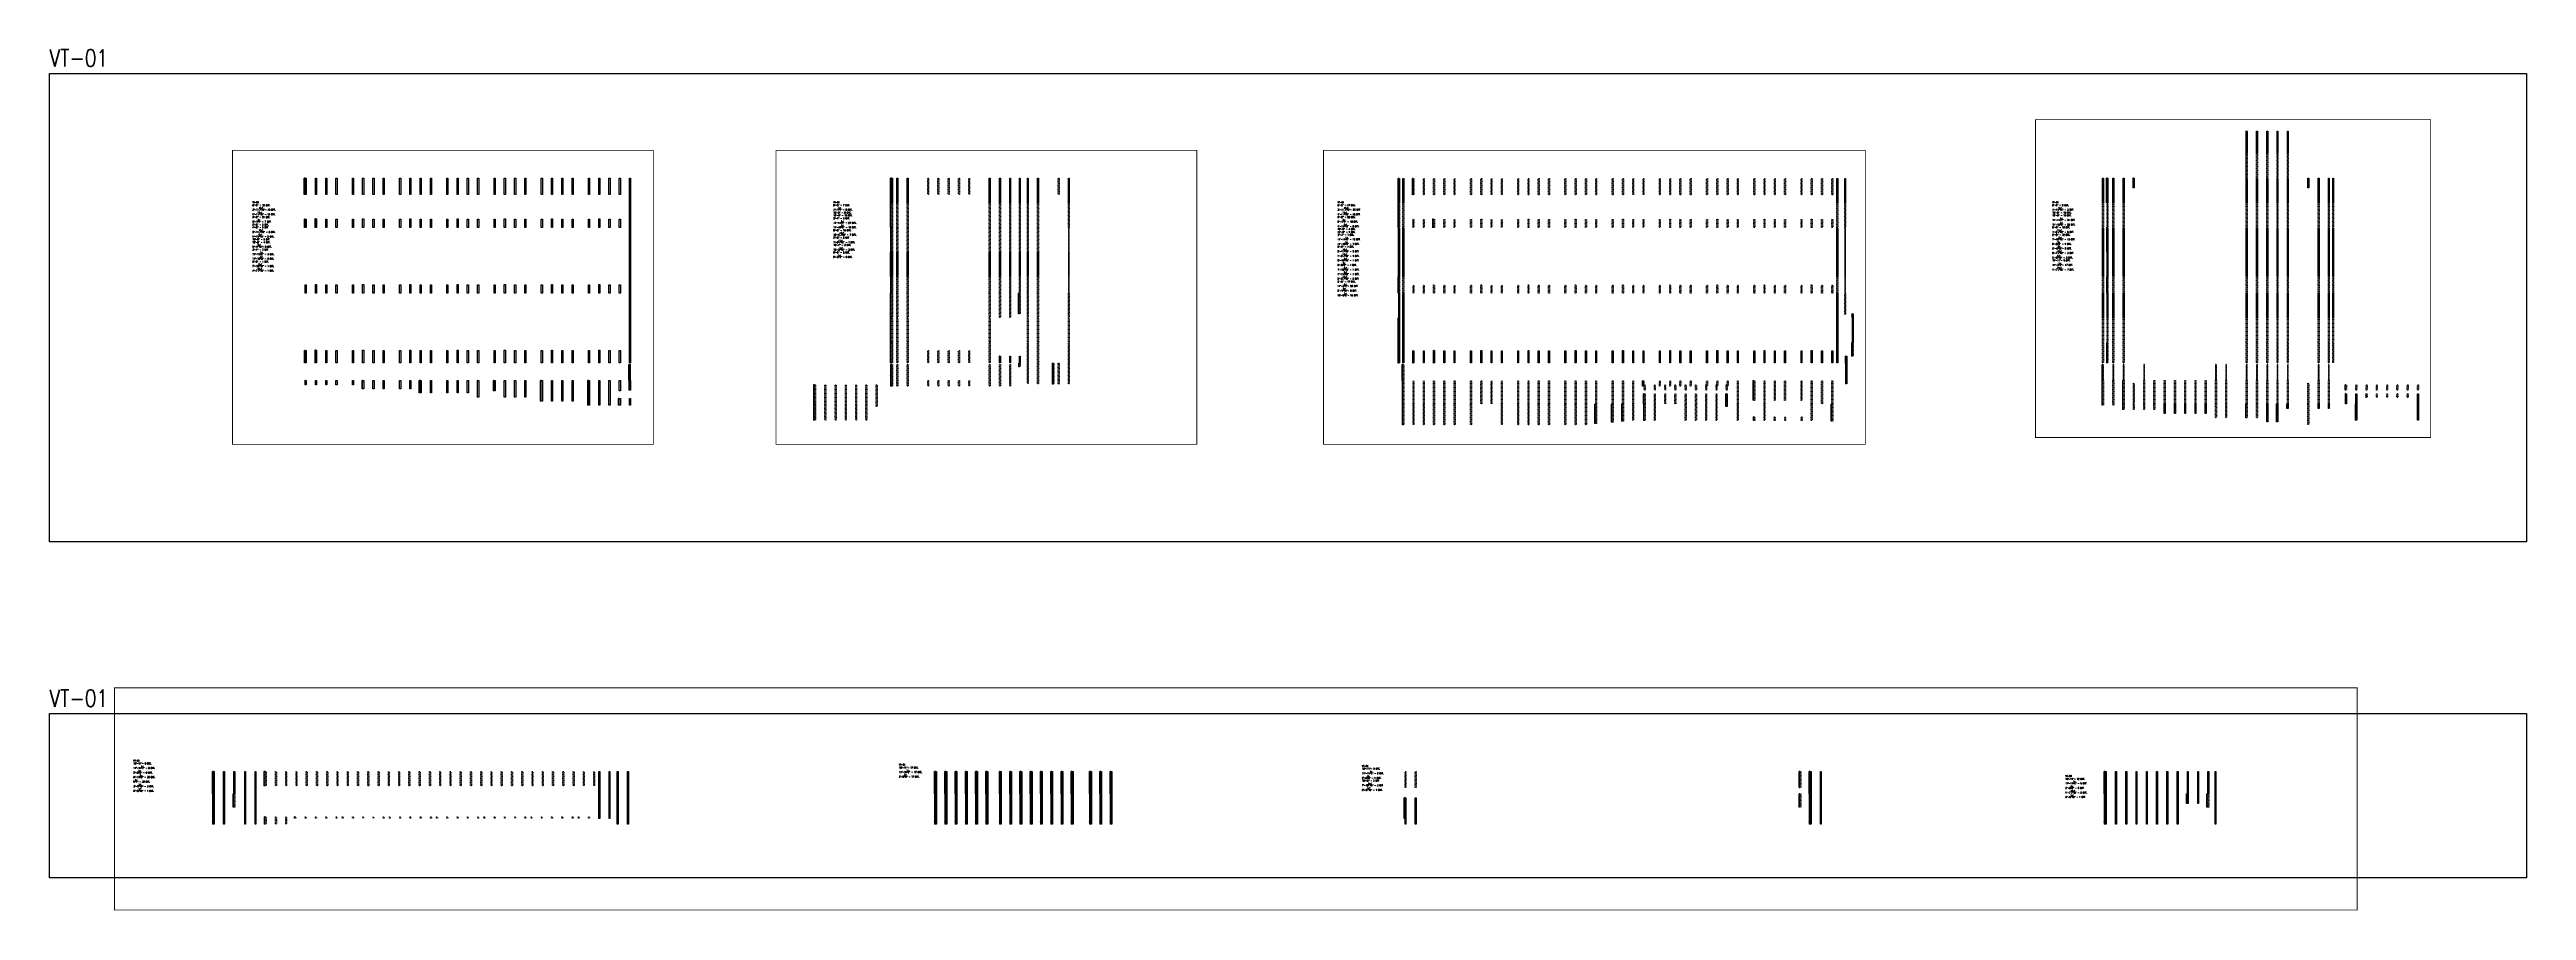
# Model space of a CAD drawing. Header units: inches. Extents: x 0 to 14480, y -2 to 5034.
import ezdxf

# ---------------------------------------------------------------- set-up
doc = ezdxf.new("R2010")
doc.units = ezdxf.units.IN
doc.header["$MEASUREMENT"] = 0
doc.linetypes.add('NBK_Hidden', pattern=[0.125, 0.083333, -0.041667])
doc.layers.add('!Extrusion', color=140, linetype='Continuous', lineweight=25)
doc.layers.add('0 @ 1', color=7, linetype='Continuous')
doc.styles.add('Romans', font='romans.shx', dxfattribs={"width": 0.8})
doc.dimstyles.new('NBK$0', dxfattribs={"dimtxt": 0.0625, "dimasz": 0.046875, "dimexe": 0, "dimexo": 0.03125, "dimgap": 0.03, "dimtad": 3, "dimdec": 4, "dimzin": 3, "dimdsep": 46, "dimlunit": 4, "dimtxsty": 'Romans', "dimblk": 'DOT', "dimblk1": 'DOT', "dimblk2": 'DOT', "dimcen": 0, "dimazin": 2, "dimtfac": 0.8, "dimtdec": 4, "dimtmove": 2, "dimatfit": 2, "dimfxl": 1, "dimtfill": 1, "dimfrac": 1, "dimtolj": 1, "dimtzin": 0, "dimarcsym": 1})

# ---------------------------------------------------------------- blocks, each defined once
blk = doc.blocks.new('_Dot')
at = {"color": 0, "linetype": 'ByBlock', "lineweight": -2}
blk.add_line((-0.5, 0), (-1, 0), dxfattribs=at)
at = {"color": 0, "linetype": 'ByBlock', "const_width": 0.5}
blk.add_lwpolyline([(-0.25, 0, 1), (0.25, 0, 1)], format="xyb", close=True, dxfattribs=at)
blk = doc.blocks.new('*D296')
at = {"layer": '0 @ 1', "color": 0, "lineweight": -2}
for p, q in [((1001, 24), (998, 24)), ((998, 24), (998, -72)), ((1001, -72), (998, -72))]:
    blk.add_line(p, q, dxfattribs=at)
at = {"layer": 'Defpoints', "color": 0}
for p in [(1001, 24), (998, -72), (1001, -72)]:
    blk.add_point(p, dxfattribs=at)
at = {"layer": '0 @ 1', "color": 0, "lineweight": -2, "xscale": 0.046875, "yscale": 0.046875, "zscale": 0.046875}
for p, rotation in [((998, 24), 90), ((998, -72), 270)]:
    blk.add_blockref('_Dot', p, dxfattribs=dict(at, rotation=rotation))
at = {"layer": '0 @ 1', "color": 0, "insert": (998, -24), "char_height": 0.0625, "attachment_point": 5, "rotation": 90, "style": 'Romans'}
for s in ['\\A1;8\'-0"', '\\A1;[2438]']:
    blk.add_mtext(s, dxfattribs=at)
blk = doc.blocks.new('*D297')
at = {"layer": '0 @ 1', "color": 0, "lineweight": -2}
for p, q in [((-7, 1208), (-13, 1208)), ((-13, 1112), (-13, 1208)), ((-7, 1112), (-13, 1112))]:
    blk.add_line(p, q, dxfattribs=at)
at = {"layer": 'Defpoints', "color": 0}
for p in [(-13, 1208), (-7, 1208), (-7, 1112)]:
    blk.add_point(p, dxfattribs=at)
at = {"layer": '0 @ 1', "color": 0, "lineweight": -2, "xscale": 0.046875, "yscale": 0.046875, "zscale": 0.046875}
for p, rotation in [((-13, 1208), 90), ((-13, 1112), 270)]:
    blk.add_blockref('_Dot', p, dxfattribs=dict(at, rotation=rotation))
at = {"layer": '0 @ 1', "color": 0, "insert": (-13, 1160), "char_height": 0.0625, "attachment_point": 5, "rotation": 90, "style": 'Romans'}
for s in ['\\A1;8\'-0"', '\\A1;[2438]']:
    blk.add_mtext(s, dxfattribs=at)
blk = doc.blocks.new('*D298')
at = {"layer": '0 @ 1', "color": 0, "lineweight": -2}
for p, q in [((1890, 119), (1886, 119)), ((1886, 25), (1886, 119)), ((1890, 24), (1886, 24))]:
    blk.add_line(p, q, dxfattribs=at)
at = {"layer": 'Defpoints', "color": 0}
for p in [(1886, 119), (1890, 119), (1890, 24)]:
    blk.add_point(p, dxfattribs=at)
at = {"layer": '0 @ 1', "color": 0, "lineweight": -2, "xscale": 0.046875, "yscale": 0.046875, "zscale": 0.046875}
for p, rotation in [((1886, 119), 90), ((1886, 24), 270)]:
    blk.add_blockref('_Dot', p, dxfattribs=dict(at, rotation=rotation))
at = {"layer": '0 @ 1', "color": 0, "insert": (1886, 72), "char_height": 0.0625, "attachment_point": 5, "rotation": 90, "style": 'Romans'}
for s in ['\\A1;7\'-10{\\H0.800000x;\\S5#16;}"', '\\A1;[2396]']:
    blk.add_mtext(s, dxfattribs=at)
blk = doc.blocks.new('*D299')
at = {"layer": '0 @ 1', "color": 0, "lineweight": -2}
for p, q in [((1829, -80), (1825, -80)), ((1825, -120), (1825, -80)), ((1829, -120), (1825, -120))]:
    blk.add_line(p, q, dxfattribs=at)
at = {"layer": 'Defpoints', "color": 0}
for p in [(1825, -80), (1829, -80), (1829, -120)]:
    blk.add_point(p, dxfattribs=at)
at = {"layer": '0 @ 1', "color": 0, "lineweight": -2, "xscale": 0.046875, "yscale": 0.046875, "zscale": 0.046875}
for p, rotation in [((1825, -80), 90), ((1825, -120), 270)]:
    blk.add_blockref('_Dot', p, dxfattribs=dict(at, rotation=rotation))
at = {"layer": '0 @ 1', "color": 0, "insert": (1825, -100), "char_height": 0.0625, "attachment_point": 5, "rotation": 90, "style": 'Romans'}
for s in ['\\A1;3\'-4"', '\\A1;[1016]']:
    blk.add_mtext(s, dxfattribs=at)
blk = doc.blocks.new('*D300')
at = {"layer": '0 @ 1', "color": 0, "lineweight": -2}
for p, q in [((1889, 24), (1886, 24)), ((1886, 24), (1886, -32)), ((1889, -32), (1886, -32))]:
    blk.add_line(p, q, dxfattribs=at)
at = {"layer": 'Defpoints', "color": 0}
for p in [(1889, 24), (1886, -32), (1889, -32)]:
    blk.add_point(p, dxfattribs=at)
at = {"layer": '0 @ 1', "color": 0, "lineweight": -2, "xscale": 0.046875, "yscale": 0.046875, "zscale": 0.046875}
for p, rotation in [((1886, 24), 90), ((1886, -32), 270)]:
    blk.add_blockref('_Dot', p, dxfattribs=dict(at, rotation=rotation))
at = {"layer": '0 @ 1', "color": 0, "insert": (1886, -4), "char_height": 0.0625, "attachment_point": 5, "rotation": 90, "style": 'Romans'}
for s in ['\\A1;4\'-7{\\H0.800000x;\\S15#16;}"', '\\A1;[1421.5]']:
    blk.add_mtext(s, dxfattribs=at)
blk = doc.blocks.new('*D301')
at = {"layer": '0 @ 1', "color": 0, "lineweight": -2}
for p, q in [((1649, 24), (1643, 24)), ((1643, 24), (1643, -120)), ((1649, -120), (1643, -120))]:
    blk.add_line(p, q, dxfattribs=at)
at = {"layer": 'Defpoints', "color": 0}
for p in [(1649, 24), (1643, -120), (1649, -120)]:
    blk.add_point(p, dxfattribs=at)
at = {"layer": '0 @ 1', "color": 0, "lineweight": -2, "xscale": 0.046875, "yscale": 0.046875, "zscale": 0.046875}
for p, rotation in [((1643, 24), 90), ((1643, -120), 270)]:
    blk.add_blockref('_Dot', p, dxfattribs=dict(at, rotation=rotation))
at = {"layer": '0 @ 1', "color": 0, "insert": (1643, -48), "char_height": 0.0625, "attachment_point": 5, "rotation": 90, "style": 'Romans'}
for s in ['\\A1;12\'-0"', '\\A1;[3657.5]']:
    blk.add_mtext(s, dxfattribs=at)
blk = doc.blocks.new('*D302')
at = {"layer": '0 @ 1', "color": 0, "lineweight": -2}
for p, q in [((1373, 24), (1369, 24)), ((1369, -96), (1369, 24)), ((1373, -96), (1369, -96))]:
    blk.add_line(p, q, dxfattribs=at)
at = {"layer": 'Defpoints', "color": 0}
for p in [(1369, 24), (1373, 24), (1373, -96)]:
    blk.add_point(p, dxfattribs=at)
at = {"layer": '0 @ 1', "color": 0, "lineweight": -2, "xscale": 0.046875, "yscale": 0.046875, "zscale": 0.046875}
for p, rotation in [((1369, 24), 90), ((1369, -96), 270)]:
    blk.add_blockref('_Dot', p, dxfattribs=dict(at, rotation=rotation))
at = {"layer": '0 @ 1', "color": 0, "char_height": 0.0625, "attachment_point": 5, "rotation": 90, "style": 'Romans'}
for s, insert in [('\\A1;10\'-0"', (1369, -36)), ('\\A1;[3048]', (1370, -36))]:
    blk.add_mtext(s, dxfattribs=dict(at, insert=insert))
blk = doc.blocks.new('*D303')
at = {"layer": '0 @ 1', "color": 0, "lineweight": -2}
for p, q in [((1097, 24), (1095, 24)), ((1095, -35), (1095, 24)), ((1097, -35), (1095, -35))]:
    blk.add_line(p, q, dxfattribs=at)
at = {"layer": 'Defpoints', "color": 0}
for p in [(1095, 24), (1097, 24), (1097, -35)]:
    blk.add_point(p, dxfattribs=at)
at = {"layer": '0 @ 1', "color": 0, "lineweight": -2, "xscale": 0.046875, "yscale": 0.046875, "zscale": 0.046875}
for p, rotation in [((1095, 24), 90), ((1095, -35), 270)]:
    blk.add_blockref('_Dot', p, dxfattribs=dict(at, rotation=rotation))
at = {"layer": '0 @ 1', "color": 0, "insert": (1095, -6), "char_height": 0.0625, "attachment_point": 5, "rotation": 90, "style": 'Romans'}
for s in ['\\A1;4\'-11{\\H0.800000x;\\S5#16;}"', '\\A1;[1507]']:
    blk.add_mtext(s, dxfattribs=at)
blk = doc.blocks.new('*D304')
at = {"layer": '0 @ 1', "color": 0, "lineweight": -2}
for p, q in [((665, 24), (660, 24)), ((660, -48), (660, 24)), ((665, -48), (660, -48))]:
    blk.add_line(p, q, dxfattribs=at)
at = {"layer": 'Defpoints', "color": 0}
for p in [(660, 24), (665, 24), (665, -48)]:
    blk.add_point(p, dxfattribs=at)
at = {"layer": '0 @ 1', "color": 0, "lineweight": -2, "xscale": 0.046875, "yscale": 0.046875, "zscale": 0.046875}
for p, rotation in [((660, 24), 90), ((660, -48), 270)]:
    blk.add_blockref('_Dot', p, dxfattribs=dict(at, rotation=rotation))
at = {"layer": '0 @ 1', "color": 0, "char_height": 0.0625, "attachment_point": 5, "rotation": 90, "style": 'Romans'}
for s, insert in [('\\A1;5\'-11{\\H0.800000x;\\S15#16;}"', (660, -12)), ('\\A1;[1827]', (661, -12))]:
    blk.add_mtext(s, dxfattribs=dict(at, insert=insert))
blk = doc.blocks.new('*D305')
at = {"layer": '0 @ 1', "color": 0, "lineweight": -2}
for p, q in [((329, 24), (326, 24)), ((326, -24), (326, 24)), ((329, -24), (326, -24))]:
    blk.add_line(p, q, dxfattribs=at)
at = {"layer": 'Defpoints', "color": 0}
for p in [(326, 24), (329, 24), (329, -24)]:
    blk.add_point(p, dxfattribs=at)
at = {"layer": '0 @ 1', "color": 0, "lineweight": -2, "xscale": 0.046875, "yscale": 0.046875, "zscale": 0.046875}
for p, rotation in [((326, 24), 90), ((326, -24), 270)]:
    blk.add_blockref('_Dot', p, dxfattribs=dict(at, rotation=rotation))
at = {"layer": '0 @ 1', "color": 0, "insert": (326, 0), "char_height": 0.0625, "attachment_point": 5, "rotation": 90, "style": 'Romans'}
for s in ['\\A1;4\'-0"', '\\A1;[1219]']:
    blk.add_mtext(s, dxfattribs=at)
blk = doc.blocks.new('*D306')
at = {"layer": '0 @ 1', "color": 0, "lineweight": -2}
for p, q in [((-7, 24), (-9, 24)), ((-9, 24), (-9, 0)), ((-7, 0), (-9, 0))]:
    blk.add_line(p, q, dxfattribs=at)
at = {"layer": 'Defpoints', "color": 0}
for p in [(-9, 0), (-7, 24), (-7, 0)]:
    blk.add_point(p, dxfattribs=at)
at = {"layer": '0 @ 1', "color": 0, "lineweight": -2, "xscale": 0.046875, "yscale": 0.046875, "zscale": 0.046875}
for p, rotation in [((-9, 24), 90), ((-9, 0), 270)]:
    blk.add_blockref('_Dot', p, dxfattribs=dict(at, rotation=rotation))
at = {"layer": '0 @ 1', "color": 0, "insert": (-9, 12), "char_height": 0.0625, "attachment_point": 5, "rotation": 90, "style": 'Romans'}
for s in ['\\A1;2\'-0"', '\\A1;[609.5]']:
    blk.add_mtext(s, dxfattribs=at)
blk = doc.blocks.new('*D307')
at = {"layer": '0 @ 1', "color": 0, "lineweight": -2}
for p, q in [((53, 202), (50, 202)), ((50, 202), (50, 128)), ((53, 128), (50, 128))]:
    blk.add_line(p, q, dxfattribs=at)
at = {"layer": 'Defpoints', "color": 0}
for p in [(53, 202), (50, 128), (53, 128)]:
    blk.add_point(p, dxfattribs=at)
at = {"layer": '0 @ 1', "color": 0, "lineweight": -2, "xscale": 0.046875, "yscale": 0.046875, "zscale": 0.046875}
for p, rotation in [((50, 202), 90), ((50, 128), 270)]:
    blk.add_blockref('_Dot', p, dxfattribs=dict(at, rotation=rotation))
at = {"layer": '0 @ 1', "color": 0, "insert": (50, 165), "char_height": 0.0625, "attachment_point": 5, "rotation": 90, "style": 'Romans'}
for s in ['\\A1;6\'-1{\\H0.800000x;\\S3#4;}"', '\\A1;[1873]']:
    blk.add_mtext(s, dxfattribs=at)
blk = doc.blocks.new('*D308')
at = {"layer": '0 @ 1', "color": 0, "lineweight": -2}
for p, q in [((-7, 200), (-10, 200)), ((-10, 128), (-10, 200)), ((-7, 128), (-10, 128))]:
    blk.add_line(p, q, dxfattribs=at)
at = {"layer": 'Defpoints', "color": 0}
for p in [(-10, 200), (-7, 200), (-7, 128)]:
    blk.add_point(p, dxfattribs=at)
at = {"layer": '0 @ 1', "color": 0, "lineweight": -2, "xscale": 0.046875, "yscale": 0.046875, "zscale": 0.046875}
for p, rotation in [((-10, 200), 90), ((-10, 128), 270)]:
    blk.add_blockref('_Dot', p, dxfattribs=dict(at, rotation=rotation))
at = {"layer": '0 @ 1', "color": 0, "insert": (-10, 164), "char_height": 0.0625, "attachment_point": 5, "rotation": 90, "style": 'Romans'}
for s in ['\\A1;6\'-0"', '\\A1;[1829]']:
    blk.add_mtext(s, dxfattribs=at)
blk = doc.blocks.new('*D309')
at = {"layer": '0 @ 1', "color": 0, "lineweight": -2}
for p, q in [((53, 970), (50, 970)), ((50, 970), (50, 920)), ((53, 920), (50, 920))]:
    blk.add_line(p, q, dxfattribs=at)
at = {"layer": 'Defpoints', "color": 0}
for p in [(50, 920), (53, 970), (53, 920)]:
    blk.add_point(p, dxfattribs=at)
at = {"layer": '0 @ 1', "color": 0, "lineweight": -2, "xscale": 0.046875, "yscale": 0.046875, "zscale": 0.046875}
for p, rotation in [((50, 970), 90), ((50, 920), 270)]:
    blk.add_blockref('_Dot', p, dxfattribs=dict(at, rotation=rotation))
at = {"layer": '0 @ 1', "color": 0, "insert": (50, 945), "char_height": 0.0625, "attachment_point": 5, "rotation": 90, "style": 'Romans'}
for s in ['\\A1;4\'-1{\\H0.800000x;\\S11#16;}"', '\\A1;[1262]']:
    blk.add_mtext(s, dxfattribs=at)
blk = doc.blocks.new('*D310')
at = {"layer": '0 @ 1', "color": 0, "lineweight": -2}
for p, q in [((-7, 968), (-11, 968)), ((-11, 920), (-11, 968)), ((-7, 920), (-11, 920))]:
    blk.add_line(p, q, dxfattribs=at)
at = {"layer": 'Defpoints', "color": 0}
for p in [(-11, 968), (-7, 968), (-7, 920)]:
    blk.add_point(p, dxfattribs=at)
at = {"layer": '0 @ 1', "color": 0, "lineweight": -2, "xscale": 0.046875, "yscale": 0.046875, "zscale": 0.046875}
for p, rotation in [((-11, 968), 90), ((-11, 920), 270)]:
    blk.add_blockref('_Dot', p, dxfattribs=dict(at, rotation=rotation))
at = {"layer": '0 @ 1', "color": 0, "insert": (-11, 944), "char_height": 0.0625, "attachment_point": 5, "rotation": 90, "style": 'Romans'}
for s in ['\\A1;3\'-11{\\H0.800000x;\\S15#16;}"', '\\A1;[1218.5]']:
    blk.add_mtext(s, dxfattribs=at)
blk = doc.blocks.new('*D312')
at = {"layer": '0 @ 1', "color": 0, "lineweight": -2}
for p, q in [((1192, 335), (1189, 335)), ((1189, 313), (1189, 335)), ((1192, 313), (1189, 313))]:
    blk.add_line(p, q, dxfattribs=at)
at = {"layer": 'Defpoints', "color": 0}
for p in [(1189, 335), (1192, 335), (1192, 313)]:
    blk.add_point(p, dxfattribs=at)
at = {"layer": '0 @ 1', "color": 0, "lineweight": -2, "xscale": 0.046875, "yscale": 0.046875, "zscale": 0.046875}
for p, rotation in [((1189, 335), 90), ((1189, 313), 270)]:
    blk.add_blockref('_Dot', p, dxfattribs=dict(at, rotation=rotation))
at = {"layer": '0 @ 1', "color": 0, "char_height": 0.0625, "attachment_point": 5, "rotation": 90, "style": 'Romans'}
for s, insert in [('\\A1;1\'-9{\\H0.800000x;\\S11#16;}"', (1188, 324)), ('\\A1;[551.5]', (1189, 324))]:
    blk.add_mtext(s, dxfattribs=dict(at, insert=insert))
blk = doc.blocks.new('*D313')
at = {"layer": '0 @ 1', "color": 0, "lineweight": -2}
for p, q in [((445, 840), (438, 840)), ((438, 840), (438, 744)), ((445, 744), (438, 744))]:
    blk.add_line(p, q, dxfattribs=at)
at = {"layer": 'Defpoints', "color": 0}
for p in [(438, 744), (445, 840), (445, 744)]:
    blk.add_point(p, dxfattribs=at)
at = {"layer": '0 @ 1', "color": 0, "lineweight": -2, "xscale": 0.046875, "yscale": 0.046875, "zscale": 0.046875}
for p, rotation in [((438, 840), 90), ((438, 744), 270)]:
    blk.add_blockref('_Dot', p, dxfattribs=dict(at, rotation=rotation))
at = {"layer": '0 @ 1', "color": 0, "insert": (438, 792), "char_height": 0.0625, "attachment_point": 5, "rotation": 90, "style": 'Romans'}
for s in ['\\A1;8\'-0"', '\\A1;[2439]']:
    blk.add_mtext(s, dxfattribs=at)
blk = doc.blocks.new('*D314')
at = {"layer": '0 @ 1', "color": 0, "lineweight": -2}
for p, q in [((445, 1127), (438, 1127)), ((438, 1127), (438, 985)), ((445, 985), (438, 985))]:
    blk.add_line(p, q, dxfattribs=at)
at = {"layer": 'Defpoints', "color": 0}
for p in [(445, 1127), (438, 985), (445, 985)]:
    blk.add_point(p, dxfattribs=at)
at = {"layer": '0 @ 1', "color": 0, "lineweight": -2, "xscale": 0.046875, "yscale": 0.046875, "zscale": 0.046875}
for p, rotation in [((438, 1127), 90), ((438, 985), 270)]:
    blk.add_blockref('_Dot', p, dxfattribs=dict(at, rotation=rotation))
at = {"layer": '0 @ 1', "color": 0, "insert": (438, 1056), "char_height": 0.0625, "attachment_point": 5, "rotation": 90, "style": 'Romans'}
for s in ['\\A1;11\'-10{\\H0.800000x;\\S3#8;}"', '\\A1;[3615.5]']:
    blk.add_mtext(s, dxfattribs=at)
blk = doc.blocks.new('*D315')
at = {"layer": '0 @ 1', "color": 0, "lineweight": -2}
for p, q in [((445, 1272), (438, 1272)), ((438, 1128), (438, 1272)), ((445, 1128), (438, 1128))]:
    blk.add_line(p, q, dxfattribs=at)
at = {"layer": 'Defpoints', "color": 0}
for p in [(438, 1272), (445, 1272), (445, 1128)]:
    blk.add_point(p, dxfattribs=at)
at = {"layer": '0 @ 1', "color": 0, "lineweight": -2, "xscale": 0.046875, "yscale": 0.046875, "zscale": 0.046875}
for p, rotation in [((438, 1272), 90), ((438, 1128), 270)]:
    blk.add_blockref('_Dot', p, dxfattribs=dict(at, rotation=rotation))
at = {"layer": '0 @ 1', "color": 0, "insert": (438, 1200), "char_height": 0.0625, "attachment_point": 5, "rotation": 90, "style": 'Romans'}
for s in ['\\A1;12\'-0"', '\\A1;[3658]']:
    blk.add_mtext(s, dxfattribs=at)
blk = doc.blocks.new('*D316')
at = {"layer": '0 @ 1', "color": 0, "lineweight": -2}
for p, q in [((1192, 743), (1186, 743)), ((1186, 622), (1186, 743)), ((1192, 622), (1186, 622))]:
    blk.add_line(p, q, dxfattribs=at)
at = {"layer": 'Defpoints', "color": 0}
for p in [(1186, 743), (1192, 743), (1192, 622)]:
    blk.add_point(p, dxfattribs=at)
at = {"layer": '0 @ 1', "color": 0, "lineweight": -2, "xscale": 0.046875, "yscale": 0.046875, "zscale": 0.046875}
for p, rotation in [((1186, 743), 90), ((1186, 622), 270)]:
    blk.add_blockref('_Dot', p, dxfattribs=dict(at, rotation=rotation))
at = {"layer": '0 @ 1', "color": 0, "insert": (1186, 682), "char_height": 0.0625, "attachment_point": 5, "rotation": 90, "style": 'Romans'}
for s in ['\\A1;[3073.5]', '\\A1;10\'-1"']:
    blk.add_mtext(s, dxfattribs=at)
blk = doc.blocks.new('*D317')
at = {"layer": '0 @ 1', "color": 0, "lineweight": -2}
for p, q in [((1388, 335), (1385, 335)), ((1385, 212), (1385, 335)), ((1388, 212), (1385, 212))]:
    blk.add_line(p, q, dxfattribs=at)
at = {"layer": 'Defpoints', "color": 0}
for p in [(1385, 335), (1388, 335), (1388, 212)]:
    blk.add_point(p, dxfattribs=at)
at = {"layer": '0 @ 1', "color": 0, "lineweight": -2, "xscale": 0.046875, "yscale": 0.046875, "zscale": 0.046875}
for p, rotation in [((1385, 335), 90), ((1385, 212), 270)]:
    blk.add_blockref('_Dot', p, dxfattribs=dict(at, rotation=rotation))
at = {"layer": '0 @ 1', "color": 0, "insert": (1385, 273), "char_height": 0.0625, "attachment_point": 5, "rotation": 90, "style": 'Romans'}
for s in ['\\A1;10\'-3{\\H0.800000x;\\S1#16;}"', '\\A1;[3125.5]']:
    blk.add_mtext(s, dxfattribs=at)
blk = doc.blocks.new('*D318')
at = {"layer": '0 @ 1', "color": 0, "lineweight": -2}
for p, q in [((1076, 376), (1073, 376)), ((1073, 376), (1073, 336)), ((1076, 336), (1073, 336))]:
    blk.add_line(p, q, dxfattribs=at)
at = {"layer": 'Defpoints', "color": 0}
for p in [(1073, 336), (1076, 376), (1076, 336)]:
    blk.add_point(p, dxfattribs=at)
at = {"layer": '0 @ 1', "color": 0, "lineweight": -2, "xscale": 0.046875, "yscale": 0.046875, "zscale": 0.046875}
for p, rotation in [((1073, 376), 90), ((1073, 336), 270)]:
    blk.add_blockref('_Dot', p, dxfattribs=dict(at, rotation=rotation))
at = {"layer": '0 @ 1', "color": 0, "insert": (1073, 356), "char_height": 0.0625, "attachment_point": 5, "rotation": 90, "style": 'Romans'}
for s in ['\\A1;3\'-4"', '\\A1;[1016]']:
    blk.add_mtext(s, dxfattribs=at)
blk = doc.blocks.new('*D319')
at = {"layer": '0 @ 1', "color": 0, "lineweight": -2}
for p, q in [((445, 1416), (438, 1416)), ((438, 1273), (438, 1416)), ((445, 1273), (438, 1273))]:
    blk.add_line(p, q, dxfattribs=at)
at = {"layer": 'Defpoints', "color": 0}
for p in [(438, 1416), (445, 1416), (445, 1273)]:
    blk.add_point(p, dxfattribs=at)
at = {"layer": '0 @ 1', "color": 0, "lineweight": -2, "xscale": 0.046875, "yscale": 0.046875, "zscale": 0.046875}
for p, rotation in [((438, 1416), 90), ((438, 1273), 270)]:
    blk.add_blockref('_Dot', p, dxfattribs=dict(at, rotation=rotation))
at = {"layer": '0 @ 1', "color": 0, "insert": (438, 1344), "char_height": 0.0625, "attachment_point": 5, "rotation": 90, "style": 'Romans'}
for s in ['\\A1;11\'-11{\\H0.800000x;\\S1#2;}"', '\\A1;[3645]']:
    blk.add_mtext(s, dxfattribs=at)
blk = doc.blocks.new('*D320')
at = {"layer": '0 @ 1', "color": 0, "lineweight": -2}
for p, q in [((445, 984), (438, 984)), ((438, 841), (438, 984)), ((445, 841), (438, 841))]:
    blk.add_line(p, q, dxfattribs=at)
at = {"layer": 'Defpoints', "color": 0}
for p in [(438, 984), (445, 984), (445, 841)]:
    blk.add_point(p, dxfattribs=at)
at = {"layer": '0 @ 1', "color": 0, "lineweight": -2, "xscale": 0.046875, "yscale": 0.046875, "zscale": 0.046875}
for p, rotation in [((438, 984), 90), ((438, 841), 270)]:
    blk.add_blockref('_Dot', p, dxfattribs=dict(at, rotation=rotation))
at = {"layer": '0 @ 1', "color": 0, "insert": (438, 912), "char_height": 0.0625, "attachment_point": 5, "rotation": 90, "style": 'Romans'}
for s in ['\\A1;11\'-11{\\H0.800000x;\\S1#2;}"', '\\A1;[3645]']:
    blk.add_mtext(s, dxfattribs=at)
blk = doc.blocks.new('*D321')
at = {"layer": '0 @ 1', "color": 0, "lineweight": -2}
for p, q in [((445, 743), (438, 743)), ((438, 601), (438, 743)), ((445, 601), (438, 601))]:
    blk.add_line(p, q, dxfattribs=at)
at = {"layer": 'Defpoints', "color": 0}
for p in [(438, 743), (445, 743), (445, 601)]:
    blk.add_point(p, dxfattribs=at)
at = {"layer": '0 @ 1', "color": 0, "lineweight": -2, "xscale": 0.046875, "yscale": 0.046875, "zscale": 0.046875}
for p, rotation in [((438, 743), 90), ((438, 601), 270)]:
    blk.add_blockref('_Dot', p, dxfattribs=dict(at, rotation=rotation))
at = {"layer": '0 @ 1', "color": 0, "insert": (438, 672), "char_height": 0.0625, "attachment_point": 5, "rotation": 90, "style": 'Romans'}
for s in ['\\A1;11\'-10{\\H0.800000x;\\S3#8;}"', '\\A1;[3615.5]']:
    blk.add_mtext(s, dxfattribs=at)
blk = doc.blocks.new('*D322')
at = {"layer": '0 @ 1', "color": 0, "lineweight": -2}
for p, q in [((445, 600), (438, 600)), ((438, 457), (438, 600)), ((445, 457), (438, 457))]:
    blk.add_line(p, q, dxfattribs=at)
at = {"layer": 'Defpoints', "color": 0}
for p in [(438, 600), (445, 600), (445, 457)]:
    blk.add_point(p, dxfattribs=at)
at = {"layer": '0 @ 1', "color": 0, "lineweight": -2, "xscale": 0.046875, "yscale": 0.046875, "zscale": 0.046875}
for p, rotation in [((438, 600), 90), ((438, 457), 270)]:
    blk.add_blockref('_Dot', p, dxfattribs=dict(at, rotation=rotation))
at = {"layer": '0 @ 1', "color": 0, "insert": (438, 528), "char_height": 0.0625, "attachment_point": 5, "rotation": 90, "style": 'Romans'}
for s in ['\\A1;11\'-11{\\H0.800000x;\\S1#2;}"', '\\A1;[3645]']:
    blk.add_mtext(s, dxfattribs=at)
blk = doc.blocks.new('*D323')
at = {"layer": '0 @ 1', "color": 0, "lineweight": -2}
for p, q in [((445, 456), (438, 456)), ((438, 336), (438, 456)), ((445, 336), (438, 336))]:
    blk.add_line(p, q, dxfattribs=at)
at = {"layer": 'Defpoints', "color": 0}
for p in [(438, 456), (445, 456), (445, 336)]:
    blk.add_point(p, dxfattribs=at)
at = {"layer": '0 @ 1', "color": 0, "lineweight": -2, "xscale": 0.046875, "yscale": 0.046875, "zscale": 0.046875}
for p, rotation in [((438, 456), 90), ((438, 336), 270)]:
    blk.add_blockref('_Dot', p, dxfattribs=dict(at, rotation=rotation))
at = {"layer": '0 @ 1', "color": 0, "insert": (438, 396), "char_height": 0.0625, "attachment_point": 5, "rotation": 90, "style": 'Romans'}
for s in ['\\A1;10\'-0"', '\\A1;[3048.5]']:
    blk.add_mtext(s, dxfattribs=at)
blk = doc.blocks.new('*D324')
at = {"layer": '0 @ 1', "color": 0, "lineweight": -2}
for p, q in [((446, 327), (438, 327)), ((438, 327), (438, 200)), ((446, 200), (438, 200))]:
    blk.add_line(p, q, dxfattribs=at)
at = {"layer": 'Defpoints', "color": 0}
for p in [(446, 327), (438, 200), (446, 200)]:
    blk.add_point(p, dxfattribs=at)
at = {"layer": '0 @ 1', "color": 0, "lineweight": -2, "xscale": 0.046875, "yscale": 0.046875, "zscale": 0.046875}
for p, rotation in [((438, 327), 90), ((438, 200), 270)]:
    blk.add_blockref('_Dot', p, dxfattribs=dict(at, rotation=rotation))
at = {"layer": '0 @ 1', "color": 0, "insert": (438, 263), "char_height": 0.0625, "attachment_point": 5, "rotation": 90, "style": 'Romans'}
for s in ['\\A1;10\'-6{\\H0.800000x;\\S13#16;}"', '\\A1;[3220.5]']:
    blk.add_mtext(s, dxfattribs=at)
blk = doc.blocks.new('*D325')
at = {"layer": '0 @ 1', "color": 0, "lineweight": -2}
for p, q in [((-5, 96), (-11, 96)), ((-11, 96), (-11, 0)), ((-5, 0), (-11, 0))]:
    blk.add_line(p, q, dxfattribs=at)
at = {"layer": 'Defpoints', "color": 0}
for p in [(-11, 0), (-5, 96), (-5, 0)]:
    blk.add_point(p, dxfattribs=at)
at = {"layer": '0 @ 1', "color": 0, "lineweight": -2, "xscale": 0.046875, "yscale": 0.046875, "zscale": 0.046875}
for p, rotation in [((-11, 96), 90), ((-11, 0), 270)]:
    blk.add_blockref('_Dot', p, dxfattribs=dict(at, rotation=rotation))
at = {"layer": '0 @ 1', "color": 0, "insert": (-11, 48), "char_height": 0.0625, "attachment_point": 5, "rotation": 90, "style": 'Romans'}
for s in ['\\A1;8\'-0"', '\\A1;[2439]']:
    blk.add_mtext(s, dxfattribs=at)
blk = doc.blocks.new('*D326')
at = {"layer": '0 @ 1', "color": 0, "lineweight": -2}
for p, q in [((-5, 208), (-11, 208)), ((-11, 208), (-11, 97)), ((-5, 97), (-11, 97))]:
    blk.add_line(p, q, dxfattribs=at)
at = {"layer": 'Defpoints', "color": 0}
for p in [(-5, 208), (-11, 97), (-5, 97)]:
    blk.add_point(p, dxfattribs=at)
at = {"layer": '0 @ 1', "color": 0, "lineweight": -2, "xscale": 0.046875, "yscale": 0.046875, "zscale": 0.046875}
for p, rotation in [((-11, 208), 90), ((-11, 97), 270)]:
    blk.add_blockref('_Dot', p, dxfattribs=dict(at, rotation=rotation))
at = {"layer": '0 @ 1', "color": 0, "insert": (-11, 152), "char_height": 0.0625, "attachment_point": 5, "rotation": 90, "style": 'Romans'}
for s in ['\\A1;9\'-3{\\H0.800000x;\\S1#2;}"', '\\A1;[2833]']:
    blk.add_mtext(s, dxfattribs=at)
blk = doc.blocks.new('*D328')
at = {"layer": '0 @ 1', "color": 0, "lineweight": -2}
for p, q in [((64, 1202), (62, 1202)), ((62, 1202), (62, 1154)), ((64, 1154), (62, 1154))]:
    blk.add_line(p, q, dxfattribs=at)
at = {"layer": 'Defpoints', "color": 0}
for p in [(64, 1202), (62, 1154), (64, 1154)]:
    blk.add_point(p, dxfattribs=at)
at = {"layer": '0 @ 1', "color": 0, "lineweight": -2, "xscale": 0.046875, "yscale": 0.046875, "zscale": 0.046875}
for p, rotation in [((62, 1202), 90), ((62, 1154), 270)]:
    blk.add_blockref('_Dot', p, dxfattribs=dict(at, rotation=rotation))
at = {"layer": '0 @ 1', "color": 0, "insert": (62, 1178), "char_height": 0.0625, "attachment_point": 5, "rotation": 90, "style": 'Romans'}
for s in ['\\A1;3\'-11{\\H0.800000x;\\S15#16;}"', '\\A1;[1218.5]']:
    blk.add_mtext(s, dxfattribs=at)
blk = doc.blocks.new('*D329')
at = {"layer": '0 @ 1', "color": 0, "lineweight": -2}
for p, q in [((1288, 122), (1283, 122)), ((1283, 122), (1283, 21)), ((1288, 21), (1283, 21))]:
    blk.add_line(p, q, dxfattribs=at)
at = {"layer": 'Defpoints', "color": 0}
for p in [(1283, 21), (1288, 122), (1288, 21)]:
    blk.add_point(p, dxfattribs=at)
at = {"layer": '0 @ 1', "color": 0, "lineweight": -2, "xscale": 0.046875, "yscale": 0.046875, "zscale": 0.046875}
for p, rotation in [((1283, 122), 90), ((1283, 21), 270)]:
    blk.add_blockref('_Dot', p, dxfattribs=dict(at, rotation=rotation))
at = {"layer": '0 @ 1', "color": 0, "insert": (1283, 72), "char_height": 0.0625, "attachment_point": 5, "rotation": 90, "style": 'Romans'}
for s in ['\\A1;8\'-4{\\H0.800000x;\\S15#16;}"', '\\A1;[2563.5]']:
    blk.add_mtext(s, dxfattribs=at)
blk = doc.blocks.new('*D330')
at = {"layer": '0 @ 1', "color": 0, "lineweight": -2}
for p, q in [((-20, 866), (-23, 866)), ((-23, 770), (-23, 866)), ((-20, 770), (-23, 770))]:
    blk.add_line(p, q, dxfattribs=at)
at = {"layer": 'Defpoints', "color": 0}
for p in [(-23, 866), (-20, 866), (-20, 770)]:
    blk.add_point(p, dxfattribs=at)
at = {"layer": '0 @ 1', "color": 0, "lineweight": -2, "xscale": 0.046875, "yscale": 0.046875, "zscale": 0.046875}
for p, rotation in [((-23, 866), 90), ((-23, 770), 270)]:
    blk.add_blockref('_Dot', p, dxfattribs=dict(at, rotation=rotation))
at = {"layer": '0 @ 1', "color": 0, "insert": (-23, 818), "char_height": 0.0625, "attachment_point": 5, "rotation": 90, "style": 'Romans'}
for s in ['\\A1;8\'-0"', '\\A1;[2438.5]']:
    blk.add_mtext(s, dxfattribs=at)
blk = doc.blocks.new('*D331')
at = {"layer": '0 @ 1', "color": 0, "lineweight": -2}
for p, q in [((2512, 122), (2509, 122)), ((2509, 21), (2509, 122)), ((2512, 21), (2509, 21))]:
    blk.add_line(p, q, dxfattribs=at)
at = {"layer": 'Defpoints', "color": 0}
for p in [(2509, 122), (2512, 122), (2512, 21)]:
    blk.add_point(p, dxfattribs=at)
at = {"layer": '0 @ 1', "color": 0, "lineweight": -2, "xscale": 0.046875, "yscale": 0.046875, "zscale": 0.046875}
for p, rotation in [((2509, 122), 90), ((2509, 21), 270)]:
    blk.add_blockref('_Dot', p, dxfattribs=dict(at, rotation=rotation))
at = {"layer": '0 @ 1', "color": 0, "char_height": 0.0625, "attachment_point": 5, "rotation": 90, "style": 'Romans'}
for s, insert in [('\\A1;8\'-4{\\H0.800000x;\\S15#16;}"', (2508, 72)), ('\\A1;[2563.5]', (2509, 72))]:
    blk.add_mtext(s, dxfattribs=dict(at, insert=insert))
blk = doc.blocks.new('*D332')
at = {"layer": '0 @ 1', "color": 0, "lineweight": -2}
for p, q in [((2057, 48), (2055, 48)), ((2055, 26), (2055, 48)), ((2057, 26), (2055, 26))]:
    blk.add_line(p, q, dxfattribs=at)
at = {"layer": 'Defpoints', "color": 0}
for p in [(2055, 48), (2057, 48), (2057, 26)]:
    blk.add_point(p, dxfattribs=at)
at = {"layer": '0 @ 1', "color": 0, "lineweight": -2, "xscale": 0.046875, "yscale": 0.046875, "zscale": 0.046875}
for p, rotation in [((2055, 48), 90), ((2055, 26), 270)]:
    blk.add_blockref('_Dot', p, dxfattribs=dict(at, rotation=rotation))
at = {"layer": '0 @ 1', "color": 0, "insert": (2055, 37), "char_height": 0.0625, "attachment_point": 5, "rotation": 90, "style": 'Romans'}
for s in ['\\A1;1\'-9{\\H0.800000x;\\S11#16;}"', '\\A1;[551.5]']:
    blk.add_mtext(s, dxfattribs=at)
blk = doc.blocks.new('*D333')
at = {"layer": '0 @ 1', "color": 0, "lineweight": -2}
for p, q in [((1895, 182), (1892, 182)), ((1892, 108), (1892, 182)), ((1895, 108), (1892, 108))]:
    blk.add_line(p, q, dxfattribs=at)
at = {"layer": 'Defpoints', "color": 0}
for p in [(1892, 182), (1895, 182), (1895, 108)]:
    blk.add_point(p, dxfattribs=at)
at = {"layer": '0 @ 1', "color": 0, "lineweight": -2, "xscale": 0.046875, "yscale": 0.046875, "zscale": 0.046875}
for p, rotation in [((1892, 182), 90), ((1892, 108), 270)]:
    blk.add_blockref('_Dot', p, dxfattribs=dict(at, rotation=rotation))
at = {"layer": '0 @ 1', "color": 0, "insert": (1892, 145), "char_height": 0.0625, "attachment_point": 5, "rotation": 90, "style": 'Romans'}
for s in ['\\A1;6\'-1{\\H0.800000x;\\S3#4;}"', '\\A1;[1873]']:
    blk.add_mtext(s, dxfattribs=at)
blk = doc.blocks.new('*D334')
at = {"layer": '0 @ 1', "color": 0, "lineweight": -2}
for p, q in [((2056, 258), (2050, 258)), ((2050, 258), (2050, 144)), ((2056, 144), (2050, 144))]:
    blk.add_line(p, q, dxfattribs=at)
at = {"layer": 'Defpoints', "color": 0}
for p in [(2056, 258), (2050, 144), (2056, 144)]:
    blk.add_point(p, dxfattribs=at)
at = {"layer": '0 @ 1', "color": 0, "lineweight": -2, "xscale": 0.046875, "yscale": 0.046875, "zscale": 0.046875}
for p, rotation in [((2050, 258), 90), ((2050, 144), 270)]:
    blk.add_blockref('_Dot', p, dxfattribs=dict(at, rotation=rotation))
at = {"layer": '0 @ 1', "color": 0, "insert": (2050, 201), "char_height": 0.0625, "attachment_point": 5, "rotation": 90, "style": 'Romans'}
for s in ['\\A1;9\'-6{\\H0.800000x;\\S13#16;}"', '\\A1;[2916.5]']:
    blk.add_mtext(s, dxfattribs=at)
blk = doc.blocks.new('*D335')
at = {"layer": '0 @ 1', "color": 0, "lineweight": -2}
for p, q in [((1408, 258), (1405, 258)), ((1405, 226), (1405, 258)), ((1408, 226), (1405, 226))]:
    blk.add_line(p, q, dxfattribs=at)
at = {"layer": 'Defpoints', "color": 0}
for p in [(1405, 258), (1408, 258), (1408, 226)]:
    blk.add_point(p, dxfattribs=at)
at = {"layer": '0 @ 1', "color": 0, "lineweight": -2, "xscale": 0.046875, "yscale": 0.046875, "zscale": 0.046875}
for p, rotation in [((1405, 258), 90), ((1405, 226), 270)]:
    blk.add_blockref('_Dot', p, dxfattribs=dict(at, rotation=rotation))
at = {"layer": '0 @ 1', "color": 0, "insert": (1405, 242), "char_height": 0.0625, "attachment_point": 5, "rotation": 90, "style": 'Romans'}
for s in ['\\A1;2\'-8"', '\\A1;[812.5]']:
    blk.add_mtext(s, dxfattribs=at)
blk = doc.blocks.new('*D336')
at = {"layer": '0 @ 1', "color": 0, "lineweight": -2}
for p, q in [((1415, 122), (1412, 122)), ((1412, 122), (1412, 26)), ((1415, 26), (1412, 26))]:
    blk.add_line(p, q, dxfattribs=at)
at = {"layer": 'Defpoints', "color": 0}
for p in [(1412, 26), (1415, 122), (1415, 26)]:
    blk.add_point(p, dxfattribs=at)
at = {"layer": '0 @ 1', "color": 0, "lineweight": -2, "xscale": 0.046875, "yscale": 0.046875, "zscale": 0.046875}
for p, rotation in [((1412, 122), 90), ((1412, 26), 270)]:
    blk.add_blockref('_Dot', p, dxfattribs=dict(at, rotation=rotation))
at = {"layer": '0 @ 1', "color": 0, "insert": (1412, 74), "char_height": 0.0625, "attachment_point": 5, "rotation": 90, "style": 'Romans'}
for s in ['\\A1;8\'-0"', '\\A1;[2438.5]']:
    blk.add_mtext(s, dxfattribs=at)
blk = doc.blocks.new('*D337')
at = {"layer": '0 @ 1', "color": 0, "lineweight": -2}
for p, q in [((1415, 182), (1412, 182)), ((1412, 122), (1412, 182)), ((1415, 122), (1412, 122))]:
    blk.add_line(p, q, dxfattribs=at)
at = {"layer": 'Defpoints', "color": 0}
for p in [(1412, 182), (1415, 182), (1415, 122)]:
    blk.add_point(p, dxfattribs=at)
at = {"layer": '0 @ 1', "color": 0, "lineweight": -2, "xscale": 0.046875, "yscale": 0.046875, "zscale": 0.046875}
for p, rotation in [((1412, 182), 90), ((1412, 122), 270)]:
    blk.add_blockref('_Dot', p, dxfattribs=dict(at, rotation=rotation))
at = {"layer": '0 @ 1', "color": 0, "insert": (1412, 152), "char_height": 0.0625, "attachment_point": 5, "rotation": 90, "style": 'Romans'}
for s in ['\\A1;4\'-11{\\H0.800000x;\\S5#16;}"', '\\A1;[1507]']:
    blk.add_mtext(s, dxfattribs=at)
blk = doc.blocks.new('*D338')
at = {"layer": '0 @ 1', "color": 0, "lineweight": -2}
for p, q in [((1228, 122), (1224, 122)), ((1224, 16), (1224, 122)), ((1228, 16), (1224, 16))]:
    blk.add_line(p, q, dxfattribs=at)
at = {"layer": 'Defpoints', "color": 0}
for p in [(1224, 122), (1228, 122), (1228, 16)]:
    blk.add_point(p, dxfattribs=at)
at = {"layer": '0 @ 1', "color": 0, "lineweight": -2, "xscale": 0.046875, "yscale": 0.046875, "zscale": 0.046875}
for p, rotation in [((1224, 122), 90), ((1224, 16), 270)]:
    blk.add_blockref('_Dot', p, dxfattribs=dict(at, rotation=rotation))
at = {"layer": '0 @ 1', "color": 0, "insert": (1224, 69), "char_height": 0.0625, "attachment_point": 5, "rotation": 90, "style": 'Romans'}
for s in ['\\A1;8\'-10{\\H0.800000x;\\S1#16;}"', '\\A1;[2693.5]']:
    blk.add_mtext(s, dxfattribs=at)
blk = doc.blocks.new('*D339')
at = {"layer": '0 @ 1', "color": 0, "lineweight": -2}
for p, q in [((1132, 122), (1127, 122)), ((1127, 8), (1127, 122)), ((1132, 8), (1127, 8))]:
    blk.add_line(p, q, dxfattribs=at)
at = {"layer": 'Defpoints', "color": 0}
for p in [(1127, 122), (1132, 122), (1132, 8)]:
    blk.add_point(p, dxfattribs=at)
at = {"layer": '0 @ 1', "color": 0, "lineweight": -2, "xscale": 0.046875, "yscale": 0.046875, "zscale": 0.046875}
for p, rotation in [((1127, 122), 90), ((1127, 8), 270)]:
    blk.add_blockref('_Dot', p, dxfattribs=dict(at, rotation=rotation))
at = {"layer": '0 @ 1', "color": 0, "insert": (1127, 65), "char_height": 0.0625, "attachment_point": 5, "rotation": 90, "style": 'Romans'}
for s in ['\\A1;9\'-6{\\H0.800000x;\\S13#16;}"', '\\A1;[2916.5]']:
    blk.add_mtext(s, dxfattribs=at)
blk = doc.blocks.new('*D340')
at = {"layer": '0 @ 1', "color": 0, "lineweight": -2}
for p, q in [((-20, 626), (-23, 626)), ((-23, 483), (-23, 626)), ((-20, 483), (-23, 483))]:
    blk.add_line(p, q, dxfattribs=at)
at = {"layer": 'Defpoints', "color": 0}
for p in [(-23, 626), (-20, 626), (-20, 483)]:
    blk.add_point(p, dxfattribs=at)
at = {"layer": '0 @ 1', "color": 0, "lineweight": -2, "xscale": 0.046875, "yscale": 0.046875, "zscale": 0.046875}
for p, rotation in [((-23, 626), 90), ((-23, 483), 270)]:
    blk.add_blockref('_Dot', p, dxfattribs=dict(at, rotation=rotation))
at = {"layer": '0 @ 1', "color": 0, "insert": (-23, 555), "char_height": 0.0625, "attachment_point": 5, "rotation": 90, "style": 'Romans'}
for s in ['\\A1;11\'-11{\\H0.800000x;\\S1#2;}"', '\\A1;[3645]']:
    blk.add_mtext(s, dxfattribs=at)
blk = doc.blocks.new('*D341')
at = {"layer": '0 @ 1', "color": 0, "lineweight": -2}
for p, q in [((-20, 482), (-23, 482)), ((-23, 362), (-23, 482)), ((-20, 362), (-23, 362))]:
    blk.add_line(p, q, dxfattribs=at)
at = {"layer": 'Defpoints', "color": 0}
for p in [(-23, 482), (-20, 482), (-20, 362)]:
    blk.add_point(p, dxfattribs=at)
at = {"layer": '0 @ 1', "color": 0, "lineweight": -2, "xscale": 0.046875, "yscale": 0.046875, "zscale": 0.046875}
for p, rotation in [((-23, 482), 90), ((-23, 362), 270)]:
    blk.add_blockref('_Dot', p, dxfattribs=dict(at, rotation=rotation))
at = {"layer": '0 @ 1', "color": 0, "insert": (-23, 422), "char_height": 0.0625, "attachment_point": 5, "rotation": 90, "style": 'Romans'}
for s in ['\\A1;10\'-0"', '\\A1;[3048.5]']:
    blk.add_mtext(s, dxfattribs=at)
blk = doc.blocks.new('*D342')
at = {"layer": '0 @ 1', "color": 0, "lineweight": -2}
for p, q in [((4, 122), (0, 122)), ((0, 122), (0, 0)), ((4, 0), (0, 0))]:
    blk.add_line(p, q, dxfattribs=at)
at = {"layer": 'Defpoints', "color": 0}
for p in [(4, 122), (0, 0), (4, 0)]:
    blk.add_point(p, dxfattribs=at)
at = {"layer": '0 @ 1', "color": 0, "lineweight": -2, "xscale": 0.046875, "yscale": 0.046875, "zscale": 0.046875}
for p, rotation in [((0, 122), 90), ((0, 0), 270)]:
    blk.add_blockref('_Dot', p, dxfattribs=dict(at, rotation=rotation))
at = {"layer": '0 @ 1', "color": 0, "insert": (0, 61), "char_height": 0.0625, "attachment_point": 5, "rotation": 90, "style": 'Romans'}
for s in ['\\A1;10\'-2{\\H0.800000x;\\S3#8;}"', '\\A1;[3109]']:
    blk.add_mtext(s, dxfattribs=at)
blk = doc.blocks.new('*D343')
at = {"layer": '0 @ 1', "color": 0, "lineweight": -2}
for p, q in [((4, 258), (0, 258)), ((0, 258), (0, 123)), ((4, 123), (0, 123))]:
    blk.add_line(p, q, dxfattribs=at)
at = {"layer": 'Defpoints', "color": 0}
for p in [(4, 258), (0, 123), (4, 123)]:
    blk.add_point(p, dxfattribs=at)
at = {"layer": '0 @ 1', "color": 0, "lineweight": -2, "xscale": 0.046875, "yscale": 0.046875, "zscale": 0.046875}
for p, rotation in [((0, 258), 90), ((0, 123), 270)]:
    blk.add_blockref('_Dot', p, dxfattribs=dict(at, rotation=rotation))
at = {"layer": '0 @ 1', "color": 0, "insert": (0, 191), "char_height": 0.0625, "attachment_point": 5, "rotation": 90, "style": 'Romans'}
for s in ['\\A1;11\'-3{\\H0.800000x;\\S1#2;}"', '\\A1;[3441.5]']:
    blk.add_mtext(s, dxfattribs=at)
blk = doc.blocks.new('*D344')
at = {"layer": '0 @ 1', "color": 0, "lineweight": -2}
for p, q in [((4, 353), (0, 353)), ((0, 259), (0, 353)), ((4, 259), (0, 259))]:
    blk.add_line(p, q, dxfattribs=at)
at = {"layer": 'Defpoints', "color": 0}
for p in [(0, 353), (4, 353), (4, 259)]:
    blk.add_point(p, dxfattribs=at)
at = {"layer": '0 @ 1', "color": 0, "lineweight": -2, "xscale": 0.046875, "yscale": 0.046875, "zscale": 0.046875}
for p, rotation in [((0, 353), 90), ((0, 259), 270)]:
    blk.add_blockref('_Dot', p, dxfattribs=dict(at, rotation=rotation))
at = {"layer": '0 @ 1', "color": 0, "insert": (0, 306), "char_height": 0.0625, "attachment_point": 5, "rotation": 90, "style": 'Romans'}
for s in ['\\A1;7\'-10{\\H0.800000x;\\S5#16;}"', '\\A1;[2396]']:
    blk.add_mtext(s, dxfattribs=at)
blk = doc.blocks.new('*D345')
at = {"layer": '0 @ 1', "color": 0, "lineweight": -2}
for p, q in [((2632, 482), (2630, 482)), ((2630, 402), (2630, 482)), ((2632, 401), (2630, 401))]:
    blk.add_line(p, q, dxfattribs=at)
at = {"layer": 'Defpoints', "color": 0}
for p in [(2630, 482), (2632, 482), (2632, 401)]:
    blk.add_point(p, dxfattribs=at)
at = {"layer": '0 @ 1', "color": 0, "lineweight": -2, "xscale": 0.046875, "yscale": 0.046875, "zscale": 0.046875}
for p, rotation in [((2630, 482), 90), ((2630, 401), 270)]:
    blk.add_blockref('_Dot', p, dxfattribs=dict(at, rotation=rotation))
at = {"layer": '0 @ 1', "color": 0, "char_height": 0.0625, "attachment_point": 5, "rotation": 90, "style": 'Romans'}
for s, insert in [('\\A1;6\'-8{\\H0.800000x;\\S7#8;}"', (2630, 442)), ('\\A1;[2053.5]', (2631, 442))]:
    blk.add_mtext(s, dxfattribs=dict(at, insert=insert))
blk = doc.blocks.new('*D346')
at = {"layer": '0 @ 1', "color": 0, "lineweight": -2}
for p, q in [((2595, 402), (2593, 402)), ((2593, 362), (2593, 402)), ((2595, 362), (2593, 362))]:
    blk.add_line(p, q, dxfattribs=at)
at = {"layer": 'Defpoints', "color": 0}
for p in [(2593, 402), (2595, 402), (2595, 362)]:
    blk.add_point(p, dxfattribs=at)
at = {"layer": '0 @ 1', "color": 0, "lineweight": -2, "xscale": 0.046875, "yscale": 0.046875, "zscale": 0.046875}
for p, rotation in [((2593, 402), 90), ((2593, 362), 270)]:
    blk.add_blockref('_Dot', p, dxfattribs=dict(at, rotation=rotation))
at = {"layer": '0 @ 1', "color": 0, "char_height": 0.0625, "attachment_point": 5, "rotation": 90, "style": 'Romans'}
for s, insert in [('\\A1;3\'-4"', (2593, 382)), ('\\A1;[1016]', (2594, 382))]:
    blk.add_mtext(s, dxfattribs=dict(at, insert=insert))
blk = doc.blocks.new('*D347')
at = {"layer": '0 @ 1', "color": 0, "lineweight": -2}
for p, q in [((2632, 650), (2629, 650)), ((2629, 650), (2629, 627)), ((2632, 627), (2629, 627))]:
    blk.add_line(p, q, dxfattribs=at)
at = {"layer": 'Defpoints', "color": 0}
for p in [(2629, 627), (2632, 650), (2632, 627)]:
    blk.add_point(p, dxfattribs=at)
at = {"layer": '0 @ 1', "color": 0, "lineweight": -2, "xscale": 0.046875, "yscale": 0.046875, "zscale": 0.046875}
for p, rotation in [((2629, 650), 90), ((2629, 627), 270)]:
    blk.add_blockref('_Dot', p, dxfattribs=dict(at, rotation=rotation))
at = {"layer": '0 @ 1', "color": 0, "insert": (2629, 639), "char_height": 0.0625, "attachment_point": 5, "rotation": 90, "style": 'Romans'}
for s in ['\\A1;1\'-11{\\H0.800000x;\\S9#16;}"', '\\A1;[597.5]']:
    blk.add_mtext(s, dxfattribs=at)
blk = doc.blocks.new('*D348')
at = {"layer": '0 @ 1', "color": 0, "lineweight": -2}
for p, q in [((184, 436), (182, 436)), ((182, 436), (182, 362)), ((184, 362), (182, 362))]:
    blk.add_line(p, q, dxfattribs=at)
at = {"layer": 'Defpoints', "color": 0}
for p in [(184, 436), (182, 362), (184, 362)]:
    blk.add_point(p, dxfattribs=at)
at = {"layer": '0 @ 1', "color": 0, "lineweight": -2, "xscale": 0.046875, "yscale": 0.046875, "zscale": 0.046875}
for p, rotation in [((182, 436), 90), ((182, 362), 270)]:
    blk.add_blockref('_Dot', p, dxfattribs=dict(at, rotation=rotation))
at = {"layer": '0 @ 1', "color": 0, "insert": (182, 399), "char_height": 0.0625, "attachment_point": 5, "rotation": 90, "style": 'Romans'}
for s in ['\\A1;6\'-1{\\H0.800000x;\\S3#4;}"', '\\A1;[1873]']:
    blk.add_mtext(s, dxfattribs=at)
blk = doc.blocks.new('*D349')
at = {"layer": '0 @ 1', "color": 0, "lineweight": -2}
for p, q in [((64, 434), (62, 434)), ((62, 362), (62, 434)), ((64, 362), (62, 362))]:
    blk.add_line(p, q, dxfattribs=at)
at = {"layer": 'Defpoints', "color": 0}
for p in [(62, 434), (64, 434), (64, 362)]:
    blk.add_point(p, dxfattribs=at)
at = {"layer": '0 @ 1', "color": 0, "lineweight": -2, "xscale": 0.046875, "yscale": 0.046875, "zscale": 0.046875}
for p, rotation in [((62, 434), 90), ((62, 362), 270)]:
    blk.add_blockref('_Dot', p, dxfattribs=dict(at, rotation=rotation))
at = {"layer": '0 @ 1', "color": 0, "char_height": 0.0625, "attachment_point": 5, "rotation": 90, "style": 'Romans'}
for s, insert in [('\\A1;6\'-0"', (62, 398)), ('\\A1;[1829]', (63, 398))]:
    blk.add_mtext(s, dxfattribs=dict(at, insert=insert))
blk = doc.blocks.new('*D350')
at = {"layer": '0 @ 1', "color": 0, "lineweight": -2}
for p, q in [((64, 1442), (61, 1442)), ((61, 1346), (61, 1442)), ((64, 1346), (61, 1346))]:
    blk.add_line(p, q, dxfattribs=at)
at = {"layer": 'Defpoints', "color": 0}
for p in [(61, 1442), (64, 1442), (64, 1346)]:
    blk.add_point(p, dxfattribs=at)
at = {"layer": '0 @ 1', "color": 0, "lineweight": -2, "xscale": 0.046875, "yscale": 0.046875, "zscale": 0.046875}
for p, rotation in [((61, 1442), 90), ((61, 1346), 270)]:
    blk.add_blockref('_Dot', p, dxfattribs=dict(at, rotation=rotation))
at = {"layer": '0 @ 1', "color": 0, "insert": (61, 1394), "char_height": 0.0625, "attachment_point": 5, "rotation": 90, "style": 'Romans'}
for s in ['\\A1;[2438.5]', '\\A1;8\'-0"']:
    blk.add_mtext(s, dxfattribs=at)
blk = doc.blocks.new('*D351')
at = {"layer": '0 @ 1', "color": 0, "lineweight": -2}
for p, q in [((-20, 1010), (-23, 1010)), ((-23, 1010), (-23, 867)), ((-20, 867), (-23, 867))]:
    blk.add_line(p, q, dxfattribs=at)
at = {"layer": 'Defpoints', "color": 0}
for p in [(-20, 1010), (-23, 867), (-20, 867)]:
    blk.add_point(p, dxfattribs=at)
at = {"layer": '0 @ 1', "color": 0, "lineweight": -2, "xscale": 0.046875, "yscale": 0.046875, "zscale": 0.046875}
for p, rotation in [((-23, 1010), 90), ((-23, 867), 270)]:
    blk.add_blockref('_Dot', p, dxfattribs=dict(at, rotation=rotation))
at = {"layer": '0 @ 1', "color": 0, "insert": (-23, 939), "char_height": 0.0625, "attachment_point": 5, "rotation": 90, "style": 'Romans'}
for s in ['\\A1;11\'-11{\\H0.800000x;\\S1#2;}"', '\\A1;[3645]']:
    blk.add_mtext(s, dxfattribs=at)
blk = doc.blocks.new('*D352')
at = {"layer": '0 @ 1', "color": 0, "lineweight": -2}
for p, q in [((184, 1204), (178, 1204)), ((178, 1204), (178, 1154)), ((184, 1154), (178, 1154))]:
    blk.add_line(p, q, dxfattribs=at)
at = {"layer": 'Defpoints', "color": 0}
for p in [(184, 1204), (178, 1154), (184, 1154)]:
    blk.add_point(p, dxfattribs=at)
at = {"layer": '0 @ 1', "color": 0, "lineweight": -2, "xscale": 0.046875, "yscale": 0.046875, "zscale": 0.046875}
for p, rotation in [((178, 1204), 90), ((178, 1154), 270)]:
    blk.add_blockref('_Dot', p, dxfattribs=dict(at, rotation=rotation))
at = {"layer": '0 @ 1', "color": 0, "insert": (178, 1179), "char_height": 0.0625, "attachment_point": 5, "rotation": 90, "style": 'Romans'}
for s in ['\\A1;4\'-1{\\H0.800000x;\\S11#16;}"', '\\A1;[1262]']:
    blk.add_mtext(s, dxfattribs=at)
blk = doc.blocks.new('*D353')
at = {"layer": '0 @ 1', "color": 0, "lineweight": -2}
for p, q in [((-20, 1153), (-23, 1153)), ((-23, 1153), (-23, 1011)), ((-20, 1011), (-23, 1011))]:
    blk.add_line(p, q, dxfattribs=at)
at = {"layer": 'Defpoints', "color": 0}
for p in [(-20, 1153), (-23, 1011), (-20, 1011)]:
    blk.add_point(p, dxfattribs=at)
at = {"layer": '0 @ 1', "color": 0, "lineweight": -2, "xscale": 0.046875, "yscale": 0.046875, "zscale": 0.046875}
for p, rotation in [((-23, 1153), 90), ((-23, 1011), 270)]:
    blk.add_blockref('_Dot', p, dxfattribs=dict(at, rotation=rotation))
at = {"layer": '0 @ 1', "color": 0, "insert": (-23, 1082), "char_height": 0.0625, "attachment_point": 5, "rotation": 90, "style": 'Romans'}
for s in ['\\A1;11\'-10{\\H0.800000x;\\S3#8;}"', '\\A1;[3615.5]']:
    blk.add_mtext(s, dxfattribs=at)
blk = doc.blocks.new('*D354')
at = {"layer": '0 @ 1', "color": 0, "lineweight": -2}
for p, q in [((-20, 1298), (-23, 1298)), ((-23, 1154), (-23, 1298)), ((-20, 1154), (-23, 1154))]:
    blk.add_line(p, q, dxfattribs=at)
at = {"layer": 'Defpoints', "color": 0}
for p in [(-23, 1298), (-20, 1298), (-20, 1154)]:
    blk.add_point(p, dxfattribs=at)
at = {"layer": '0 @ 1', "color": 0, "lineweight": -2, "xscale": 0.046875, "yscale": 0.046875, "zscale": 0.046875}
for p, rotation in [((-23, 1298), 90), ((-23, 1154), 270)]:
    blk.add_blockref('_Dot', p, dxfattribs=dict(at, rotation=rotation))
at = {"layer": '0 @ 1', "color": 0, "insert": (-23, 1226), "char_height": 0.0625, "attachment_point": 5, "rotation": 90, "style": 'Romans'}
for s in ['\\A1;12\'-0"', '\\A1;[3658]']:
    blk.add_mtext(s, dxfattribs=at)
blk = doc.blocks.new('*D355')
at = {"layer": '0 @ 1', "color": 0, "lineweight": -2}
for p, q in [((-20, 1442), (-23, 1442)), ((-23, 1299), (-23, 1442)), ((-20, 1299), (-23, 1299))]:
    blk.add_line(p, q, dxfattribs=at)
at = {"layer": 'Defpoints', "color": 0}
for p in [(-23, 1442), (-20, 1442), (-20, 1299)]:
    blk.add_point(p, dxfattribs=at)
at = {"layer": '0 @ 1', "color": 0, "lineweight": -2, "xscale": 0.046875, "yscale": 0.046875, "zscale": 0.046875}
for p, rotation in [((-23, 1442), 90), ((-23, 1299), 270)]:
    blk.add_blockref('_Dot', p, dxfattribs=dict(at, rotation=rotation))
at = {"layer": '0 @ 1', "color": 0, "insert": (-23, 1371), "char_height": 0.0625, "attachment_point": 5, "rotation": 90, "style": 'Romans'}
for s in ['\\A1;11\'-11{\\H0.800000x;\\S1#2;}"', '\\A1;[3645]']:
    blk.add_mtext(s, dxfattribs=at)
blk = doc.blocks.new('*D357')
at = {"layer": '0 @ 1', "color": 0, "lineweight": -2}
for p, q in [((1083, 8), (1080, 8)), ((1080, -18), (1080, 8)), ((1083, -18), (1080, -18))]:
    blk.add_line(p, q, dxfattribs=at)
at = {"layer": 'Defpoints', "color": 0}
for p in [(1080, 8), (1083, 8), (1083, -18)]:
    blk.add_point(p, dxfattribs=at)
at = {"layer": '0 @ 1', "color": 0, "lineweight": -2, "xscale": 0.046875, "yscale": 0.046875, "zscale": 0.046875}
for p, rotation in [((1080, 8), 90), ((1080, -18), 270)]:
    blk.add_blockref('_Dot', p, dxfattribs=dict(at, rotation=rotation))
at = {"layer": '0 @ 1', "color": 0, "insert": (1080, -5), "char_height": 0.0625, "attachment_point": 5, "rotation": 90, "style": 'Romans'}
for s in ['\\A1;2\'-2{\\H0.800000x;\\S5#16;}"', '\\A1;[668]']:
    blk.add_mtext(s, dxfattribs=at)
blk = doc.blocks.new('*D358')
at = {"layer": '0 @ 1', "color": 0, "lineweight": -2}
for p, q in [((1023, 8), (1019, 8)), ((1019, -96), (1019, 8)), ((1023, -96), (1019, -96))]:
    blk.add_line(p, q, dxfattribs=at)
at = {"layer": 'Defpoints', "color": 0}
for p in [(1019, 8), (1023, 8), (1023, -96)]:
    blk.add_point(p, dxfattribs=at)
at = {"layer": '0 @ 1', "color": 0, "lineweight": -2, "xscale": 0.046875, "yscale": 0.046875, "zscale": 0.046875}
for p, rotation in [((1019, 8), 90), ((1019, -96), 270)]:
    blk.add_blockref('_Dot', p, dxfattribs=dict(at, rotation=rotation))
at = {"layer": '0 @ 1', "color": 0, "insert": (1019, -44), "char_height": 0.0625, "attachment_point": 5, "rotation": 90, "style": 'Romans'}
for s in ['\\A1;8\'-7{\\H0.800000x;\\S15#16;}"', '\\A1;[2640.5]']:
    blk.add_mtext(s, dxfattribs=at)
blk = doc.blocks.new('*D359')
at = {"layer": '0 @ 1', "color": 0, "lineweight": -2}
for p, q in [((843, 8), (840, 8)), ((840, -73), (840, 8)), ((843, -73), (840, -73))]:
    blk.add_line(p, q, dxfattribs=at)
at = {"layer": 'Defpoints', "color": 0}
for p in [(840, 8), (843, 8), (843, -73)]:
    blk.add_point(p, dxfattribs=at)
at = {"layer": '0 @ 1', "color": 0, "lineweight": -2, "xscale": 0.046875, "yscale": 0.046875, "zscale": 0.046875}
for p, rotation in [((840, 8), 90), ((840, -73), 270)]:
    blk.add_blockref('_Dot', p, dxfattribs=dict(at, rotation=rotation))
at = {"layer": '0 @ 1', "color": 0, "insert": (840, -32), "char_height": 0.0625, "attachment_point": 5, "rotation": 90, "style": 'Romans'}
for s in ['\\A1;6\'-8{\\H0.800000x;\\S7#8;}"', '\\A1;[2053.5]']:
    blk.add_mtext(s, dxfattribs=at)
blk = doc.blocks.new('*D360')
at = {"layer": '0 @ 1', "color": 0, "lineweight": -2}
for p, q in [((123, 8), (119, 8)), ((119, 8), (119, -24)), ((123, -24), (119, -24))]:
    blk.add_line(p, q, dxfattribs=at)
at = {"layer": 'Defpoints', "color": 0}
for p in [(123, 8), (119, -24), (123, -24)]:
    blk.add_point(p, dxfattribs=at)
at = {"layer": '0 @ 1', "color": 0, "lineweight": -2, "xscale": 0.046875, "yscale": 0.046875, "zscale": 0.046875}
for p, rotation in [((119, 8), 90), ((119, -24), 270)]:
    blk.add_blockref('_Dot', p, dxfattribs=dict(at, rotation=rotation))
at = {"layer": '0 @ 1', "color": 0, "insert": (119, -8), "char_height": 0.0625, "attachment_point": 5, "rotation": 90, "style": 'Romans'}
for s in ['\\A1;2\'-8"', '\\A1;[812.5]']:
    blk.add_mtext(s, dxfattribs=at)
blk = doc.blocks.new('*D361')
at = {"layer": '0 @ 1', "color": 0, "lineweight": -2}
for p, q in [((123, 144), (119, 144)), ((119, 144), (119, 8)), ((123, 8), (119, 8))]:
    blk.add_line(p, q, dxfattribs=at)
at = {"layer": 'Defpoints', "color": 0}
for p in [(119, 8), (123, 144), (123, 8)]:
    blk.add_point(p, dxfattribs=at)
at = {"layer": '0 @ 1', "color": 0, "lineweight": -2, "xscale": 0.046875, "yscale": 0.046875, "zscale": 0.046875}
for p, rotation in [((119, 144), 90), ((119, 8), 270)]:
    blk.add_blockref('_Dot', p, dxfattribs=dict(at, rotation=rotation))
at = {"layer": '0 @ 1', "color": 0, "insert": (119, 76), "char_height": 0.0625, "attachment_point": 5, "rotation": 90, "style": 'Romans'}
for s in ['\\A1;11\'-3{\\H0.800000x;\\S1#2;}"', '\\A1;[3441.5]']:
    blk.add_mtext(s, dxfattribs=at)
blk = doc.blocks.new('*D362')
at = {"layer": '0 @ 1', "color": 0, "lineweight": -2}
for p, q in [((3, 144), (0, 144)), ((0, 0), (0, 144)), ((3, 0), (0, 0))]:
    blk.add_line(p, q, dxfattribs=at)
at = {"layer": 'Defpoints', "color": 0}
for p in [(0, 144), (3, 144), (3, 0)]:
    blk.add_point(p, dxfattribs=at)
at = {"layer": '0 @ 1', "color": 0, "lineweight": -2, "xscale": 0.046875, "yscale": 0.046875, "zscale": 0.046875}
for p, rotation in [((0, 144), 90), ((0, 0), 270)]:
    blk.add_blockref('_Dot', p, dxfattribs=dict(at, rotation=rotation))
at = {"layer": '0 @ 1', "color": 0, "insert": (0, 72), "char_height": 0.0625, "attachment_point": 5, "rotation": 90, "style": 'Romans'}
for s in ['\\A1;12\'-0"', '\\A1;[3657]']:
    blk.add_mtext(s, dxfattribs=at)
blk = doc.blocks.new('*D363')
at = {"layer": '0 @ 1', "color": 0, "lineweight": -2}
for p, q in [((2, 239), (0, 239)), ((0, 144), (0, 239)), ((2, 144), (0, 144))]:
    blk.add_line(p, q, dxfattribs=at)
at = {"layer": 'Defpoints', "color": 0}
for p in [(0, 239), (2, 239), (2, 144)]:
    blk.add_point(p, dxfattribs=at)
at = {"layer": '0 @ 1', "color": 0, "lineweight": -2, "xscale": 0.046875, "yscale": 0.046875, "zscale": 0.046875}
for p, rotation in [((0, 239), 90), ((0, 144), 270)]:
    blk.add_blockref('_Dot', p, dxfattribs=dict(at, rotation=rotation))
at = {"layer": '0 @ 1', "color": 0, "insert": (0, 192), "char_height": 0.0625, "attachment_point": 5, "rotation": 90, "style": 'Romans'}
for s in ['\\A1;7\'-10{\\H0.800000x;\\S5#16;}"', '\\A1;[2396]']:
    blk.add_mtext(s, dxfattribs=at)
blk = doc.blocks.new('*D364')
at = {"layer": '0 @ 1', "color": 0, "lineweight": -2}
for p, q in [((1483, 8), (1479, 8)), ((1479, 8), (1479, -88)), ((1483, -88), (1479, -88))]:
    blk.add_line(p, q, dxfattribs=at)
at = {"layer": 'Defpoints', "color": 0}
for p in [(1483, 8), (1479, -88), (1483, -88)]:
    blk.add_point(p, dxfattribs=at)
at = {"layer": '0 @ 1', "color": 0, "lineweight": -2, "xscale": 0.046875, "yscale": 0.046875, "zscale": 0.046875}
for p, rotation in [((1479, 8), 90), ((1479, -88), 270)]:
    blk.add_blockref('_Dot', p, dxfattribs=dict(at, rotation=rotation))
at = {"layer": '0 @ 1', "color": 0, "insert": (1479, -40), "char_height": 0.0625, "attachment_point": 5, "rotation": 90, "style": 'Romans'}
for s in ['\\A1;8\'-0"', '\\A1;[2438.5]']:
    blk.add_mtext(s, dxfattribs=at)
blk = doc.blocks.new('*D365')
at = {"layer": '0 @ 1', "color": 0, "lineweight": -2}
for p, q in [((1423, 68), (1422, 68)), ((1422, 68), (1422, 8)), ((1423, 8), (1422, 8))]:
    blk.add_line(p, q, dxfattribs=at)
at = {"layer": 'Defpoints', "color": 0}
for p in [(1422, 8), (1423, 68), (1423, 8)]:
    blk.add_point(p, dxfattribs=at)
at = {"layer": '0 @ 1', "color": 0, "lineweight": -2, "xscale": 0.046875, "yscale": 0.046875, "zscale": 0.046875}
for p, rotation in [((1422, 68), 90), ((1422, 8), 270)]:
    blk.add_blockref('_Dot', p, dxfattribs=dict(at, rotation=rotation))
at = {"layer": '0 @ 1', "color": 0, "insert": (1422, 38), "char_height": 0.0625, "attachment_point": 5, "rotation": 90, "style": 'Romans'}
for s in ['\\A1;4\'-11{\\H0.800000x;\\S5#16;}"', '\\A1;[1507]']:
    blk.add_mtext(s, dxfattribs=at)
blk = doc.blocks.new('*D366')
at = {"layer": '0 @ 1', "color": 0, "lineweight": -2}
for p, q in [((1424, 120), (1422, 120)), ((1422, 88), (1422, 120)), ((1424, 88), (1422, 88))]:
    blk.add_line(p, q, dxfattribs=at)
at = {"layer": 'Defpoints', "color": 0}
for p in [(1422, 120), (1424, 120), (1424, 88)]:
    blk.add_point(p, dxfattribs=at)
at = {"layer": '0 @ 1', "color": 0, "lineweight": -2, "xscale": 0.046875, "yscale": 0.046875, "zscale": 0.046875}
for p, rotation in [((1422, 120), 90), ((1422, 88), 270)]:
    blk.add_blockref('_Dot', p, dxfattribs=dict(at, rotation=rotation))
at = {"layer": '0 @ 1', "color": 0, "insert": (1422, 104), "char_height": 0.0625, "attachment_point": 5, "rotation": 90, "style": 'Romans'}
for s in ['\\A1;2\'-8"', '\\A1;[812.5]']:
    blk.add_mtext(s, dxfattribs=at)
blk = doc.blocks.new('*D367')
at = {"layer": '0 @ 1', "color": 0, "lineweight": -2}
for p, q in [((29, 752), (25, 752)), ((25, 752), (25, 656)), ((29, 656), (25, 656))]:
    blk.add_line(p, q, dxfattribs=at)
at = {"layer": 'Defpoints', "color": 0}
for p in [(29, 752), (25, 656), (29, 656)]:
    blk.add_point(p, dxfattribs=at)
at = {"layer": '0 @ 1', "color": 0, "lineweight": -2, "xscale": 0.046875, "yscale": 0.046875, "zscale": 0.046875}
for p, rotation in [((25, 752), 90), ((25, 656), 270)]:
    blk.add_blockref('_Dot', p, dxfattribs=dict(at, rotation=rotation))
at = {"layer": '0 @ 1', "color": 0, "char_height": 0.0625, "attachment_point": 5, "rotation": 90, "style": 'Romans'}
for s, insert in [('\\A1;8\'-0"', (24, 704)), ('\\A1;[2438.5]', (25, 704))]:
    blk.add_mtext(s, dxfattribs=dict(at, insert=insert))
blk = doc.blocks.new('*D368')
at = {"layer": '0 @ 1', "color": 0, "lineweight": -2}
for p, q in [((29, 1328), (25, 1328)), ((25, 1184), (25, 1328)), ((29, 1184), (25, 1184))]:
    blk.add_line(p, q, dxfattribs=at)
at = {"layer": 'Defpoints', "color": 0}
for p in [(25, 1328), (29, 1328), (29, 1184)]:
    blk.add_point(p, dxfattribs=at)
at = {"layer": '0 @ 1', "color": 0, "lineweight": -2, "xscale": 0.046875, "yscale": 0.046875, "zscale": 0.046875}
for p, rotation in [((25, 1328), 90), ((25, 1184), 270)]:
    blk.add_blockref('_Dot', p, dxfattribs=dict(at, rotation=rotation))
at = {"layer": '0 @ 1', "color": 0, "char_height": 0.0625, "attachment_point": 5, "rotation": 90, "style": 'Romans'}
for s, insert in [('\\A1;11\'-11{\\H0.800000x;\\S1#2;}"', (24, 1256)), ('\\A1;[3645]', (25, 1256))]:
    blk.add_mtext(s, dxfattribs=dict(at, insert=insert))
blk = doc.blocks.new('*D369')
at = {"layer": '0 @ 1', "color": 0, "lineweight": -2}
for p, q in [((183, 1328), (179, 1328)), ((179, 1328), (179, 1272)), ((183, 1272), (179, 1272))]:
    blk.add_line(p, q, dxfattribs=at)
at = {"layer": 'Defpoints', "color": 0}
for p in [(183, 1328), (179, 1272), (183, 1272)]:
    blk.add_point(p, dxfattribs=at)
at = {"layer": '0 @ 1', "color": 0, "lineweight": -2, "xscale": 0.046875, "yscale": 0.046875, "zscale": 0.046875}
for p, rotation in [((179, 1328), 90), ((179, 1272), 270)]:
    blk.add_blockref('_Dot', p, dxfattribs=dict(at, rotation=rotation))
at = {"layer": '0 @ 1', "color": 0, "insert": (179, 1300), "char_height": 0.0625, "attachment_point": 5, "rotation": 90, "style": 'Romans'}
for s in ['\\A1;4\'-7{\\H0.800000x;\\S15#16;}"', '\\A1;[1421.5]']:
    blk.add_mtext(s, dxfattribs=at)
blk = doc.blocks.new('*D370')
at = {"layer": '0 @ 1', "color": 0, "lineweight": -2}
for p, q in [((843, 1327), (840, 1327)), ((840, 1327), (840, 1184)), ((843, 1184), (840, 1184))]:
    blk.add_line(p, q, dxfattribs=at)
at = {"layer": 'Defpoints', "color": 0}
for p in [(843, 1327), (840, 1184), (843, 1184)]:
    blk.add_point(p, dxfattribs=at)
at = {"layer": '0 @ 1', "color": 0, "lineweight": -2, "xscale": 0.046875, "yscale": 0.046875, "zscale": 0.046875}
for p, rotation in [((840, 1327), 90), ((840, 1184), 270)]:
    blk.add_blockref('_Dot', p, dxfattribs=dict(at, rotation=rotation))
at = {"layer": '0 @ 1', "color": 0, "insert": (840, 1256), "char_height": 0.0625, "attachment_point": 5, "rotation": 90, "style": 'Romans'}
for s in ['\\A1;11\'-10{\\H0.800000x;\\S3#8;}"', '\\A1;[3615.5]']:
    blk.add_mtext(s, dxfattribs=at)
blk = doc.blocks.new('*D371')
at = {"layer": '0 @ 1', "color": 0, "lineweight": -2}
for p, q in [((1544, 67), (1542, 67)), ((1542, 67), (1542, 46)), ((1544, 46), (1542, 46))]:
    blk.add_line(p, q, dxfattribs=at)
at = {"layer": 'Defpoints', "color": 0}
for p in [(1542, 46), (1544, 67), (1544, 46)]:
    blk.add_point(p, dxfattribs=at)
at = {"layer": '0 @ 1', "color": 0, "lineweight": -2, "xscale": 0.046875, "yscale": 0.046875, "zscale": 0.046875}
for p, rotation in [((1542, 67), 90), ((1542, 46), 270)]:
    blk.add_blockref('_Dot', p, dxfattribs=dict(at, rotation=rotation))
at = {"layer": '0 @ 1', "color": 0, "insert": (1542, 56), "char_height": 0.0625, "attachment_point": 5, "rotation": 90, "style": 'Romans'}
for s in ['\\A1;1\'-9{\\H0.800000x;\\S11#16;}"', '\\A1;[551.5]']:
    blk.add_mtext(s, dxfattribs=at)
blk = doc.blocks.new('*D372')
at = {"layer": '0 @ 1', "color": 0, "lineweight": -2}
for p, q in [((843, 1472), (840, 1472)), ((840, 1472), (840, 1328)), ((843, 1328), (840, 1328))]:
    blk.add_line(p, q, dxfattribs=at)
at = {"layer": 'Defpoints', "color": 0}
for p in [(843, 1472), (840, 1328), (843, 1328)]:
    blk.add_point(p, dxfattribs=at)
at = {"layer": '0 @ 1', "color": 0, "lineweight": -2, "xscale": 0.046875, "yscale": 0.046875, "zscale": 0.046875}
for p, rotation in [((840, 1472), 90), ((840, 1328), 270)]:
    blk.add_blockref('_Dot', p, dxfattribs=dict(at, rotation=rotation))
at = {"layer": '0 @ 1', "color": 0, "insert": (840, 1400), "char_height": 0.0625, "attachment_point": 5, "rotation": 90, "style": 'Romans'}
for s in ['\\A1;12\'-0"', '\\A1;[3658]']:
    blk.add_mtext(s, dxfattribs=at)
blk = doc.blocks.new('*D373')
at = {"layer": '0 @ 1', "color": 0, "lineweight": -2}
for p, q in [((29, 368), (25, 368)), ((25, 368), (25, 248)), ((29, 248), (25, 248))]:
    blk.add_line(p, q, dxfattribs=at)
at = {"layer": 'Defpoints', "color": 0}
for p in [(29, 368), (25, 248), (29, 248)]:
    blk.add_point(p, dxfattribs=at)
at = {"layer": '0 @ 1', "color": 0, "lineweight": -2, "xscale": 0.046875, "yscale": 0.046875, "zscale": 0.046875}
for p, rotation in [((25, 368), 90), ((25, 248), 270)]:
    blk.add_blockref('_Dot', p, dxfattribs=dict(at, rotation=rotation))
at = {"layer": '0 @ 1', "color": 0, "char_height": 0.0625, "attachment_point": 5, "rotation": 90, "style": 'Romans'}
for s, insert in [('\\A1;10\'-0"', (24, 308)), ('\\A1;[3048.5]', (25, 308))]:
    blk.add_mtext(s, dxfattribs=dict(at, insert=insert))
blk = doc.blocks.new('*D374')
at = {"layer": '0 @ 1', "color": 0, "lineweight": -2}
for p, q in [((29, 1039), (25, 1039)), ((25, 1039), (25, 896)), ((29, 896), (25, 896))]:
    blk.add_line(p, q, dxfattribs=at)
at = {"layer": 'Defpoints', "color": 0}
for p in [(29, 1039), (25, 896), (29, 896)]:
    blk.add_point(p, dxfattribs=at)
at = {"layer": '0 @ 1', "color": 0, "lineweight": -2, "xscale": 0.046875, "yscale": 0.046875, "zscale": 0.046875}
for p, rotation in [((25, 1039), 90), ((25, 896), 270)]:
    blk.add_blockref('_Dot', p, dxfattribs=dict(at, rotation=rotation))
at = {"layer": '0 @ 1', "color": 0, "char_height": 0.0625, "attachment_point": 5, "rotation": 90, "style": 'Romans'}
for s, insert in [('\\A1;11\'-10{\\H0.800000x;\\S3#8;}"', (24, 968)), ('\\A1;[3615.5]', (25, 968))]:
    blk.add_mtext(s, dxfattribs=dict(at, insert=insert))
blk = doc.blocks.new('*D375')
at = {"layer": '0 @ 1', "color": 0, "lineweight": -2}
for p, q in [((843, 1603), (840, 1603)), ((840, 1603), (840, 1472)), ((843, 1472), (840, 1472))]:
    blk.add_line(p, q, dxfattribs=at)
at = {"layer": 'Defpoints', "color": 0}
for p in [(843, 1603), (840, 1472), (843, 1472)]:
    blk.add_point(p, dxfattribs=at)
at = {"layer": '0 @ 1', "color": 0, "lineweight": -2, "xscale": 0.046875, "yscale": 0.046875, "zscale": 0.046875}
for p, rotation in [((840, 1603), 90), ((840, 1472), 270)]:
    blk.add_blockref('_Dot', p, dxfattribs=dict(at, rotation=rotation))
at = {"layer": '0 @ 1', "color": 0, "insert": (840, 1538), "char_height": 0.0625, "attachment_point": 5, "rotation": 90, "style": 'Romans'}
for s in ['\\A1;10\'-11"', '\\A1;[3327.5]']:
    blk.add_mtext(s, dxfattribs=at)
blk = doc.blocks.new('*D377')
at = {"layer": '0 @ 1', "color": 0, "lineweight": -2}
for p, q in [((6, 32), (0, 32)), ((0, 32), (0, 0)), ((6, 0), (0, 0))]:
    blk.add_line(p, q, dxfattribs=at)
at = {"layer": 'Defpoints', "color": 0}
for p in [(6, 32), (0, 0), (6, 0)]:
    blk.add_point(p, dxfattribs=at)
at = {"layer": '0 @ 1', "color": 0, "lineweight": -2, "xscale": 0.046875, "yscale": 0.046875, "zscale": 0.046875}
for p, rotation in [((0, 32), 90), ((0, 0), 270)]:
    blk.add_blockref('_Dot', p, dxfattribs=dict(at, rotation=rotation))
at = {"layer": '0 @ 1', "color": 0, "insert": (0, 16), "char_height": 0.0625, "attachment_point": 5, "rotation": 90, "style": 'Romans'}
for s in ['\\A1;2\'-8{\\H0.800000x;\\S3#8;}"', '\\A1;[823]']:
    blk.add_mtext(s, dxfattribs=at)
blk = doc.blocks.new('*D378')
at = {"layer": '0 @ 1', "color": 0, "lineweight": -2}
for p, q in [((482, 43), (480, 43)), ((480, 34), (480, 43)), ((482, 34), (480, 34))]:
    blk.add_line(p, q, dxfattribs=at)
at = {"layer": 'Defpoints', "color": 0}
for p in [(480, 43), (482, 43), (482, 34)]:
    blk.add_point(p, dxfattribs=at)
at = {"layer": '0 @ 1', "color": 0, "lineweight": -2, "xscale": 0.046875, "yscale": 0.046875, "zscale": 0.046875}
for p, rotation in [((480, 43), 90), ((480, 34), 270)]:
    blk.add_blockref('_Dot', p, dxfattribs=dict(at, rotation=rotation))
at = {"layer": '0 @ 1', "color": 0, "insert": (480, 38), "char_height": 0.0625, "attachment_point": 5, "rotation": 90, "style": 'Romans'}
for s in ['\\A1;9{\\H0.800000x;\\S1#4;}"', '\\A1;[234.5]']:
    blk.add_mtext(s, dxfattribs=at)
blk = doc.blocks.new('*D379')
at = {"layer": '0 @ 1', "color": 0, "lineweight": -2}
for p, q in [((309, 308), (301, 308)), ((301, 308), (301, 224)), ((309, 224), (301, 224))]:
    blk.add_line(p, q, dxfattribs=at)
at = {"layer": 'Defpoints', "color": 0}
for p in [(309, 308), (301, 224), (309, 224)]:
    blk.add_point(p, dxfattribs=at)
at = {"layer": '0 @ 1', "color": 0, "lineweight": -2, "xscale": 0.046875, "yscale": 0.046875, "zscale": 0.046875}
for p, rotation in [((301, 308), 90), ((301, 224), 270)]:
    blk.add_blockref('_Dot', p, dxfattribs=dict(at, rotation=rotation))
at = {"layer": '0 @ 1', "color": 0, "char_height": 0.0625, "attachment_point": 5, "rotation": 90, "style": 'Romans'}
for s, insert in [('\\A1;6\'-11{\\H0.800000x;\\S3#8;}"', (301, 266)), ('\\A1;[2118]', (302, 266))]:
    blk.add_mtext(s, dxfattribs=dict(at, insert=insert))
blk = doc.blocks.new('*D380')
at = {"layer": '0 @ 1', "color": 0, "lineweight": -2}
for p, q in [((309, 43), (305, 43)), ((305, 0), (305, 43)), ((309, 0), (305, 0))]:
    blk.add_line(p, q, dxfattribs=at)
at = {"layer": 'Defpoints', "color": 0}
for p in [(305, 43), (309, 43), (309, 0)]:
    blk.add_point(p, dxfattribs=at)
at = {"layer": '0 @ 1', "color": 0, "lineweight": -2, "xscale": 0.046875, "yscale": 0.046875, "zscale": 0.046875}
for p, rotation in [((305, 43), 90), ((305, 0), 270)]:
    blk.add_blockref('_Dot', p, dxfattribs=dict(at, rotation=rotation))
at = {"layer": '0 @ 1', "color": 0, "insert": (305, 21), "char_height": 0.0625, "attachment_point": 5, "rotation": 90, "style": 'Romans'}
for s in ['\\A1;3\'-7{\\H0.800000x;\\S1#16;}"', '\\A1;[1093]']:
    blk.add_mtext(s, dxfattribs=at)
blk = doc.blocks.new('*D381')
at = {"layer": '0 @ 1', "color": 0, "lineweight": -2}
for p, q in [((126, 176), (121, 176)), ((121, 98), (121, 176)), ((126, 98), (121, 98))]:
    blk.add_line(p, q, dxfattribs=at)
at = {"layer": 'Defpoints', "color": 0}
for p in [(121, 176), (126, 176), (126, 98)]:
    blk.add_point(p, dxfattribs=at)
at = {"layer": '0 @ 1', "color": 0, "lineweight": -2, "xscale": 0.046875, "yscale": 0.046875, "zscale": 0.046875}
for p, rotation in [((121, 176), 90), ((121, 98), 270)]:
    blk.add_blockref('_Dot', p, dxfattribs=dict(at, rotation=rotation))
at = {"layer": '0 @ 1', "color": 0, "insert": (121, 137), "char_height": 0.0625, "attachment_point": 5, "rotation": 90, "style": 'Romans'}
for s in ['\\A1;6\'-6{\\H0.800000x;\\S1#16;}"', '\\A1;[1983.5]']:
    blk.add_mtext(s, dxfattribs=at)
blk = doc.blocks.new('*D382')
at = {"layer": '0 @ 1', "color": 0, "lineweight": -2}
for p, q in [((6, 176), (0, 176)), ((0, 176), (0, 33)), ((6, 33), (0, 33))]:
    blk.add_line(p, q, dxfattribs=at)
at = {"layer": 'Defpoints', "color": 0}
for p in [(6, 176), (0, 33), (6, 33)]:
    blk.add_point(p, dxfattribs=at)
at = {"layer": '0 @ 1', "color": 0, "lineweight": -2, "xscale": 0.046875, "yscale": 0.046875, "zscale": 0.046875}
for p, rotation in [((0, 176), 90), ((0, 33), 270)]:
    blk.add_blockref('_Dot', p, dxfattribs=dict(at, rotation=rotation))
at = {"layer": '0 @ 1', "color": 0, "insert": (0, 105), "char_height": 0.0625, "attachment_point": 5, "rotation": 90, "style": 'Romans'}
for s in ['\\A1;11\'-11{\\H0.800000x;\\S1#2;}"', '\\A1;[3645]']:
    blk.add_mtext(s, dxfattribs=at)
blk = doc.blocks.new('*D383')
at = {"layer": '0 @ 1', "color": 0, "lineweight": -2}
for p, q in [((6, 308), (0, 308)), ((0, 177), (0, 308)), ((6, 177), (0, 177))]:
    blk.add_line(p, q, dxfattribs=at)
at = {"layer": 'Defpoints', "color": 0}
for p in [(0, 308), (6, 308), (6, 177)]:
    blk.add_point(p, dxfattribs=at)
at = {"layer": '0 @ 1', "color": 0, "lineweight": -2, "xscale": 0.046875, "yscale": 0.046875, "zscale": 0.046875}
for p, rotation in [((0, 308), 90), ((0, 177), 270)]:
    blk.add_blockref('_Dot', p, dxfattribs=dict(at, rotation=rotation))
at = {"layer": '0 @ 1', "color": 0, "insert": (0, 242), "char_height": 0.0625, "attachment_point": 5, "rotation": 90, "style": 'Romans'}
for s in ['\\A1;10\'-11"', '\\A1;[3327.5]']:
    blk.add_mtext(s, dxfattribs=at)
blk = doc.blocks.new('*D385')
at = {"layer": '0 @ 1', "color": 0, "lineweight": -2}
for p, q in [((1031, 32), (1026, 32)), ((1026, 32), (1026, 0)), ((1031, 0), (1026, 0))]:
    blk.add_line(p, q, dxfattribs=at)
at = {"layer": 'Defpoints', "color": 0}
for p in [(1031, 32), (1026, 0), (1031, 0)]:
    blk.add_point(p, dxfattribs=at)
at = {"layer": '0 @ 1', "color": 0, "lineweight": -2, "xscale": 0.046875, "yscale": 0.046875, "zscale": 0.046875}
for p, rotation in [((1026, 32), 90), ((1026, 0), 270)]:
    blk.add_blockref('_Dot', p, dxfattribs=dict(at, rotation=rotation))
at = {"layer": '0 @ 1', "color": 0, "insert": (1026, 16), "char_height": 0.0625, "attachment_point": 5, "rotation": 90, "style": 'Romans'}
for s in ['\\A1;2\'-8{\\H0.800000x;\\S3#8;}"', '\\A1;[823]']:
    blk.add_mtext(s, dxfattribs=at)
blk = doc.blocks.new('*D386')
at = {"layer": '0 @ 1', "color": 0, "lineweight": -2}
for p, q in [((1031, 176), (1026, 176)), ((1026, 176), (1026, 33)), ((1031, 33), (1026, 33))]:
    blk.add_line(p, q, dxfattribs=at)
at = {"layer": 'Defpoints', "color": 0}
for p in [(1031, 176), (1026, 33), (1031, 33)]:
    blk.add_point(p, dxfattribs=at)
at = {"layer": '0 @ 1', "color": 0, "lineweight": -2, "xscale": 0.046875, "yscale": 0.046875, "zscale": 0.046875}
for p, rotation in [((1026, 176), 90), ((1026, 33), 270)]:
    blk.add_blockref('_Dot', p, dxfattribs=dict(at, rotation=rotation))
at = {"layer": '0 @ 1', "color": 0, "insert": (1026, 105), "char_height": 0.0625, "attachment_point": 5, "rotation": 90, "style": 'Romans'}
for s in ['\\A1;11\'-11{\\H0.800000x;\\S1#2;}"', '\\A1;[3645]']:
    blk.add_mtext(s, dxfattribs=at)
blk = doc.blocks.new('*D387')
at = {"layer": '0 @ 1', "color": 0, "lineweight": -2}
for p, q in [((1031, 308), (1026, 308)), ((1026, 177), (1026, 308)), ((1031, 177), (1026, 177))]:
    blk.add_line(p, q, dxfattribs=at)
at = {"layer": 'Defpoints', "color": 0}
for p in [(1026, 308), (1031, 308), (1031, 177)]:
    blk.add_point(p, dxfattribs=at)
at = {"layer": '0 @ 1', "color": 0, "lineweight": -2, "xscale": 0.046875, "yscale": 0.046875, "zscale": 0.046875}
for p, rotation in [((1026, 308), 90), ((1026, 177), 270)]:
    blk.add_blockref('_Dot', p, dxfattribs=dict(at, rotation=rotation))
at = {"layer": '0 @ 1', "color": 0, "insert": (1026, 242), "char_height": 0.0625, "attachment_point": 5, "rotation": 90, "style": 'Romans'}
for s in ['\\A1;10\'-11"', '\\A1;[3327.5]']:
    blk.add_mtext(s, dxfattribs=at)
blk = doc.blocks.new('*D388')
at = {"layer": '0 @ 1', "color": 0, "lineweight": -2}
for p, q in [((971, 32), (966, 32)), ((966, 32), (966, 0)), ((971, 0), (966, 0))]:
    blk.add_line(p, q, dxfattribs=at)
at = {"layer": 'Defpoints', "color": 0}
for p in [(971, 32), (966, 0), (971, 0)]:
    blk.add_point(p, dxfattribs=at)
at = {"layer": '0 @ 1', "color": 0, "lineweight": -2, "xscale": 0.046875, "yscale": 0.046875, "zscale": 0.046875}
for p, rotation in [((966, 32), 90), ((966, 0), 270)]:
    blk.add_blockref('_Dot', p, dxfattribs=dict(at, rotation=rotation))
at = {"layer": '0 @ 1', "color": 0, "insert": (966, 16), "char_height": 0.0625, "attachment_point": 5, "rotation": 90, "style": 'Romans'}
for s in ['\\A1;2\'-8{\\H0.800000x;\\S3#8;}"', '\\A1;[823]']:
    blk.add_mtext(s, dxfattribs=at)
blk = doc.blocks.new('*D389')
at = {"layer": '0 @ 1', "color": 0, "lineweight": -2}
for p, q in [((971, 176), (966, 176)), ((966, 176), (966, 33)), ((971, 33), (966, 33))]:
    blk.add_line(p, q, dxfattribs=at)
at = {"layer": 'Defpoints', "color": 0}
for p in [(971, 176), (966, 33), (971, 33)]:
    blk.add_point(p, dxfattribs=at)
at = {"layer": '0 @ 1', "color": 0, "lineweight": -2, "xscale": 0.046875, "yscale": 0.046875, "zscale": 0.046875}
for p, rotation in [((966, 176), 90), ((966, 33), 270)]:
    blk.add_blockref('_Dot', p, dxfattribs=dict(at, rotation=rotation))
at = {"layer": '0 @ 1', "color": 0, "insert": (966, 105), "char_height": 0.0625, "attachment_point": 5, "rotation": 90, "style": 'Romans'}
for s in ['\\A1;11\'-11{\\H0.800000x;\\S1#2;}"', '\\A1;[3645]']:
    blk.add_mtext(s, dxfattribs=at)
blk = doc.blocks.new('*D390')
at = {"layer": '0 @ 1', "color": 0, "lineweight": -2}
for p, q in [((971, 308), (966, 308)), ((966, 177), (966, 308)), ((971, 177), (966, 177))]:
    blk.add_line(p, q, dxfattribs=at)
at = {"layer": 'Defpoints', "color": 0}
for p in [(966, 308), (971, 308), (971, 177)]:
    blk.add_point(p, dxfattribs=at)
at = {"layer": '0 @ 1', "color": 0, "lineweight": -2, "xscale": 0.046875, "yscale": 0.046875, "zscale": 0.046875}
for p, rotation in [((966, 308), 90), ((966, 177), 270)]:
    blk.add_blockref('_Dot', p, dxfattribs=dict(at, rotation=rotation))
at = {"layer": '0 @ 1', "color": 0, "insert": (966, 242), "char_height": 0.0625, "attachment_point": 5, "rotation": 90, "style": 'Romans'}
for s in ['\\A1;10\'-11"', '\\A1;[3327.5]']:
    blk.add_mtext(s, dxfattribs=at)
blk = doc.blocks.new('*D391')
at = {"layer": '0 @ 1', "color": 0, "lineweight": -2}
for p, q in [((911, 32), (906, 32)), ((906, 32), (906, 0)), ((911, 0), (906, 0))]:
    blk.add_line(p, q, dxfattribs=at)
at = {"layer": 'Defpoints', "color": 0}
for p in [(911, 32), (906, 0), (911, 0)]:
    blk.add_point(p, dxfattribs=at)
at = {"layer": '0 @ 1', "color": 0, "lineweight": -2, "xscale": 0.046875, "yscale": 0.046875, "zscale": 0.046875}
for p, rotation in [((906, 32), 90), ((906, 0), 270)]:
    blk.add_blockref('_Dot', p, dxfattribs=dict(at, rotation=rotation))
at = {"layer": '0 @ 1', "color": 0, "insert": (906, 16), "char_height": 0.0625, "attachment_point": 5, "rotation": 90, "style": 'Romans'}
for s in ['\\A1;2\'-8{\\H0.800000x;\\S3#8;}"', '\\A1;[823]']:
    blk.add_mtext(s, dxfattribs=at)
blk = doc.blocks.new('*D392')
at = {"layer": '0 @ 1', "color": 0, "lineweight": -2}
for p, q in [((911, 176), (906, 176)), ((906, 176), (906, 33)), ((911, 33), (906, 33))]:
    blk.add_line(p, q, dxfattribs=at)
at = {"layer": 'Defpoints', "color": 0}
for p in [(911, 176), (906, 33), (911, 33)]:
    blk.add_point(p, dxfattribs=at)
at = {"layer": '0 @ 1', "color": 0, "lineweight": -2, "xscale": 0.046875, "yscale": 0.046875, "zscale": 0.046875}
for p, rotation in [((906, 176), 90), ((906, 33), 270)]:
    blk.add_blockref('_Dot', p, dxfattribs=dict(at, rotation=rotation))
at = {"layer": '0 @ 1', "color": 0, "insert": (906, 105), "char_height": 0.0625, "attachment_point": 5, "rotation": 90, "style": 'Romans'}
for s in ['\\A1;11\'-11{\\H0.800000x;\\S1#2;}"', '\\A1;[3645]']:
    blk.add_mtext(s, dxfattribs=at)
blk = doc.blocks.new('*D393')
at = {"layer": '0 @ 1', "color": 0, "lineweight": -2}
for p, q in [((911, 308), (906, 308)), ((906, 177), (906, 308)), ((911, 177), (906, 177))]:
    blk.add_line(p, q, dxfattribs=at)
at = {"layer": 'Defpoints', "color": 0}
for p in [(906, 308), (911, 308), (911, 177)]:
    blk.add_point(p, dxfattribs=at)
at = {"layer": '0 @ 1', "color": 0, "lineweight": -2, "xscale": 0.046875, "yscale": 0.046875, "zscale": 0.046875}
for p, rotation in [((906, 308), 90), ((906, 177), 270)]:
    blk.add_blockref('_Dot', p, dxfattribs=dict(at, rotation=rotation))
at = {"layer": '0 @ 1', "color": 0, "insert": (906, 242), "char_height": 0.0625, "attachment_point": 5, "rotation": 90, "style": 'Romans'}
for s in ['\\A1;10\'-11"', '\\A1;[3327.5]']:
    blk.add_mtext(s, dxfattribs=at)
blk = doc.blocks.new('*D394')
at = {"layer": '0 @ 1', "color": 0, "lineweight": -2}
for p, q in [((804, 32), (799, 32)), ((799, 32), (799, 0)), ((804, 0), (799, 0))]:
    blk.add_line(p, q, dxfattribs=at)
at = {"layer": 'Defpoints', "color": 0}
for p in [(804, 32), (799, 0), (804, 0)]:
    blk.add_point(p, dxfattribs=at)
at = {"layer": '0 @ 1', "color": 0, "lineweight": -2, "xscale": 0.046875, "yscale": 0.046875, "zscale": 0.046875}
for p, rotation in [((799, 32), 90), ((799, 0), 270)]:
    blk.add_blockref('_Dot', p, dxfattribs=dict(at, rotation=rotation))
at = {"layer": '0 @ 1', "color": 0, "insert": (799, 16), "char_height": 0.0625, "attachment_point": 5, "rotation": 90, "style": 'Romans'}
for s in ['\\A1;2\'-8{\\H0.800000x;\\S3#8;}"', '\\A1;[823]']:
    blk.add_mtext(s, dxfattribs=at)
blk = doc.blocks.new('*D395')
at = {"layer": '0 @ 1', "color": 0, "lineweight": -2}
for p, q in [((804, 176), (799, 176)), ((799, 176), (799, 33)), ((804, 33), (799, 33))]:
    blk.add_line(p, q, dxfattribs=at)
at = {"layer": 'Defpoints', "color": 0}
for p in [(804, 176), (799, 33), (804, 33)]:
    blk.add_point(p, dxfattribs=at)
at = {"layer": '0 @ 1', "color": 0, "lineweight": -2, "xscale": 0.046875, "yscale": 0.046875, "zscale": 0.046875}
for p, rotation in [((799, 176), 90), ((799, 33), 270)]:
    blk.add_blockref('_Dot', p, dxfattribs=dict(at, rotation=rotation))
at = {"layer": '0 @ 1', "color": 0, "insert": (799, 105), "char_height": 0.0625, "attachment_point": 5, "rotation": 90, "style": 'Romans'}
for s in ['\\A1;11\'-11{\\H0.800000x;\\S1#2;}"', '\\A1;[3645]']:
    blk.add_mtext(s, dxfattribs=at)
blk = doc.blocks.new('*D396')
at = {"layer": '0 @ 1', "color": 0, "lineweight": -2}
for p, q in [((804, 308), (799, 308)), ((799, 177), (799, 308)), ((804, 177), (799, 177))]:
    blk.add_line(p, q, dxfattribs=at)
at = {"layer": 'Defpoints', "color": 0}
for p in [(799, 308), (804, 308), (804, 177)]:
    blk.add_point(p, dxfattribs=at)
at = {"layer": '0 @ 1', "color": 0, "lineweight": -2, "xscale": 0.046875, "yscale": 0.046875, "zscale": 0.046875}
for p, rotation in [((799, 308), 90), ((799, 177), 270)]:
    blk.add_blockref('_Dot', p, dxfattribs=dict(at, rotation=rotation))
at = {"layer": '0 @ 1', "color": 0, "insert": (799, 242), "char_height": 0.0625, "attachment_point": 5, "rotation": 90, "style": 'Romans'}
for s in ['\\A1;10\'-11"', '\\A1;[3327.5]']:
    blk.add_mtext(s, dxfattribs=at)
blk = doc.blocks.new('*D397')
at = {"layer": '0 @ 1', "color": 0, "lineweight": -2}
for p, q in [((744, 32), (739, 32)), ((739, 32), (739, 0)), ((744, 0), (739, 0))]:
    blk.add_line(p, q, dxfattribs=at)
at = {"layer": 'Defpoints', "color": 0}
for p in [(744, 32), (739, 0), (744, 0)]:
    blk.add_point(p, dxfattribs=at)
at = {"layer": '0 @ 1', "color": 0, "lineweight": -2, "xscale": 0.046875, "yscale": 0.046875, "zscale": 0.046875}
for p, rotation in [((739, 32), 90), ((739, 0), 270)]:
    blk.add_blockref('_Dot', p, dxfattribs=dict(at, rotation=rotation))
at = {"layer": '0 @ 1', "color": 0, "insert": (739, 16), "char_height": 0.0625, "attachment_point": 5, "rotation": 90, "style": 'Romans'}
for s in ['\\A1;2\'-8{\\H0.800000x;\\S3#8;}"', '\\A1;[823]']:
    blk.add_mtext(s, dxfattribs=at)
blk = doc.blocks.new('*D398')
at = {"layer": '0 @ 1', "color": 0, "lineweight": -2}
for p, q in [((744, 176), (739, 176)), ((739, 176), (739, 33)), ((744, 33), (739, 33))]:
    blk.add_line(p, q, dxfattribs=at)
at = {"layer": 'Defpoints', "color": 0}
for p in [(744, 176), (739, 33), (744, 33)]:
    blk.add_point(p, dxfattribs=at)
at = {"layer": '0 @ 1', "color": 0, "lineweight": -2, "xscale": 0.046875, "yscale": 0.046875, "zscale": 0.046875}
for p, rotation in [((739, 176), 90), ((739, 33), 270)]:
    blk.add_blockref('_Dot', p, dxfattribs=dict(at, rotation=rotation))
at = {"layer": '0 @ 1', "color": 0, "insert": (739, 105), "char_height": 0.0625, "attachment_point": 5, "rotation": 90, "style": 'Romans'}
for s in ['\\A1;11\'-11{\\H0.800000x;\\S1#2;}"', '\\A1;[3645]']:
    blk.add_mtext(s, dxfattribs=at)
blk = doc.blocks.new('*D399')
at = {"layer": '0 @ 1', "color": 0, "lineweight": -2}
for p, q in [((744, 308), (739, 308)), ((739, 177), (739, 308)), ((744, 177), (739, 177))]:
    blk.add_line(p, q, dxfattribs=at)
at = {"layer": 'Defpoints', "color": 0}
for p in [(739, 308), (744, 308), (744, 177)]:
    blk.add_point(p, dxfattribs=at)
at = {"layer": '0 @ 1', "color": 0, "lineweight": -2, "xscale": 0.046875, "yscale": 0.046875, "zscale": 0.046875}
for p, rotation in [((739, 308), 90), ((739, 177), 270)]:
    blk.add_blockref('_Dot', p, dxfattribs=dict(at, rotation=rotation))
at = {"layer": '0 @ 1', "color": 0, "insert": (739, 242), "char_height": 0.0625, "attachment_point": 5, "rotation": 90, "style": 'Romans'}
for s in ['\\A1;10\'-11"', '\\A1;[3327.5]']:
    blk.add_mtext(s, dxfattribs=at)
blk = doc.blocks.new('*D400')
at = {"layer": '0 @ 1', "color": 0, "lineweight": -2}
for p, q in [((684, 32), (679, 32)), ((679, 32), (679, 0)), ((684, 0), (679, 0))]:
    blk.add_line(p, q, dxfattribs=at)
at = {"layer": 'Defpoints', "color": 0}
for p in [(684, 32), (679, 0), (684, 0)]:
    blk.add_point(p, dxfattribs=at)
at = {"layer": '0 @ 1', "color": 0, "lineweight": -2, "xscale": 0.046875, "yscale": 0.046875, "zscale": 0.046875}
for p, rotation in [((679, 32), 90), ((679, 0), 270)]:
    blk.add_blockref('_Dot', p, dxfattribs=dict(at, rotation=rotation))
at = {"layer": '0 @ 1', "color": 0, "insert": (679, 16), "char_height": 0.0625, "attachment_point": 5, "rotation": 90, "style": 'Romans'}
for s in ['\\A1;2\'-8{\\H0.800000x;\\S3#8;}"', '\\A1;[823]']:
    blk.add_mtext(s, dxfattribs=at)
blk = doc.blocks.new('*D401')
at = {"layer": '0 @ 1', "color": 0, "lineweight": -2}
for p, q in [((684, 176), (679, 176)), ((679, 176), (679, 33)), ((684, 33), (679, 33))]:
    blk.add_line(p, q, dxfattribs=at)
at = {"layer": 'Defpoints', "color": 0}
for p in [(684, 176), (679, 33), (684, 33)]:
    blk.add_point(p, dxfattribs=at)
at = {"layer": '0 @ 1', "color": 0, "lineweight": -2, "xscale": 0.046875, "yscale": 0.046875, "zscale": 0.046875}
for p, rotation in [((679, 176), 90), ((679, 33), 270)]:
    blk.add_blockref('_Dot', p, dxfattribs=dict(at, rotation=rotation))
at = {"layer": '0 @ 1', "color": 0, "insert": (679, 105), "char_height": 0.0625, "attachment_point": 5, "rotation": 90, "style": 'Romans'}
for s in ['\\A1;11\'-11{\\H0.800000x;\\S1#2;}"', '\\A1;[3645]']:
    blk.add_mtext(s, dxfattribs=at)
blk = doc.blocks.new('*D402')
at = {"layer": '0 @ 1', "color": 0, "lineweight": -2}
for p, q in [((684, 308), (679, 308)), ((679, 177), (679, 308)), ((684, 177), (679, 177))]:
    blk.add_line(p, q, dxfattribs=at)
at = {"layer": 'Defpoints', "color": 0}
for p in [(679, 308), (684, 308), (684, 177)]:
    blk.add_point(p, dxfattribs=at)
at = {"layer": '0 @ 1', "color": 0, "lineweight": -2, "xscale": 0.046875, "yscale": 0.046875, "zscale": 0.046875}
for p, rotation in [((679, 308), 90), ((679, 177), 270)]:
    blk.add_blockref('_Dot', p, dxfattribs=dict(at, rotation=rotation))
at = {"layer": '0 @ 1', "color": 0, "insert": (679, 242), "char_height": 0.0625, "attachment_point": 5, "rotation": 90, "style": 'Romans'}
for s in ['\\A1;10\'-11"', '\\A1;[3327.5]']:
    blk.add_mtext(s, dxfattribs=at)
blk = doc.blocks.new('*D403')
at = {"layer": '0 @ 1', "color": 0, "lineweight": -2}
for p, q in [((624, 32), (619, 32)), ((619, 32), (619, 0)), ((624, 0), (619, 0))]:
    blk.add_line(p, q, dxfattribs=at)
at = {"layer": 'Defpoints', "color": 0}
for p in [(624, 32), (619, 0), (624, 0)]:
    blk.add_point(p, dxfattribs=at)
at = {"layer": '0 @ 1', "color": 0, "lineweight": -2, "xscale": 0.046875, "yscale": 0.046875, "zscale": 0.046875}
for p, rotation in [((619, 32), 90), ((619, 0), 270)]:
    blk.add_blockref('_Dot', p, dxfattribs=dict(at, rotation=rotation))
at = {"layer": '0 @ 1', "color": 0, "insert": (619, 16), "char_height": 0.0625, "attachment_point": 5, "rotation": 90, "style": 'Romans'}
for s in ['\\A1;2\'-8{\\H0.800000x;\\S3#8;}"', '\\A1;[823]']:
    blk.add_mtext(s, dxfattribs=at)
blk = doc.blocks.new('*D404')
at = {"layer": '0 @ 1', "color": 0, "lineweight": -2}
for p, q in [((624, 176), (619, 176)), ((619, 176), (619, 33)), ((624, 33), (619, 33))]:
    blk.add_line(p, q, dxfattribs=at)
at = {"layer": 'Defpoints', "color": 0}
for p in [(624, 176), (619, 33), (624, 33)]:
    blk.add_point(p, dxfattribs=at)
at = {"layer": '0 @ 1', "color": 0, "lineweight": -2, "xscale": 0.046875, "yscale": 0.046875, "zscale": 0.046875}
for p, rotation in [((619, 176), 90), ((619, 33), 270)]:
    blk.add_blockref('_Dot', p, dxfattribs=dict(at, rotation=rotation))
at = {"layer": '0 @ 1', "color": 0, "insert": (619, 105), "char_height": 0.0625, "attachment_point": 5, "rotation": 90, "style": 'Romans'}
for s in ['\\A1;11\'-11{\\H0.800000x;\\S1#2;}"', '\\A1;[3645]']:
    blk.add_mtext(s, dxfattribs=at)
blk = doc.blocks.new('*D405')
at = {"layer": '0 @ 1', "color": 0, "lineweight": -2}
for p, q in [((624, 308), (619, 308)), ((619, 177), (619, 308)), ((624, 177), (619, 177))]:
    blk.add_line(p, q, dxfattribs=at)
at = {"layer": 'Defpoints', "color": 0}
for p in [(619, 308), (624, 308), (624, 177)]:
    blk.add_point(p, dxfattribs=at)
at = {"layer": '0 @ 1', "color": 0, "lineweight": -2, "xscale": 0.046875, "yscale": 0.046875, "zscale": 0.046875}
for p, rotation in [((619, 308), 90), ((619, 177), 270)]:
    blk.add_blockref('_Dot', p, dxfattribs=dict(at, rotation=rotation))
at = {"layer": '0 @ 1', "color": 0, "insert": (619, 242), "char_height": 0.0625, "attachment_point": 5, "rotation": 90, "style": 'Romans'}
for s in ['\\A1;10\'-11"', '\\A1;[3327.5]']:
    blk.add_mtext(s, dxfattribs=at)
blk = doc.blocks.new('*D406')
at = {"layer": '0 @ 1', "color": 0, "lineweight": -2}
for p, q in [((564, 32), (559, 32)), ((559, 32), (559, 0)), ((564, 0), (559, 0))]:
    blk.add_line(p, q, dxfattribs=at)
at = {"layer": 'Defpoints', "color": 0}
for p in [(564, 32), (559, 0), (564, 0)]:
    blk.add_point(p, dxfattribs=at)
at = {"layer": '0 @ 1', "color": 0, "lineweight": -2, "xscale": 0.046875, "yscale": 0.046875, "zscale": 0.046875}
for p, rotation in [((559, 32), 90), ((559, 0), 270)]:
    blk.add_blockref('_Dot', p, dxfattribs=dict(at, rotation=rotation))
at = {"layer": '0 @ 1', "color": 0, "insert": (559, 16), "char_height": 0.0625, "attachment_point": 5, "rotation": 90, "style": 'Romans'}
for s in ['\\A1;2\'-8{\\H0.800000x;\\S3#8;}"', '\\A1;[823]']:
    blk.add_mtext(s, dxfattribs=at)
blk = doc.blocks.new('*D407')
at = {"layer": '0 @ 1', "color": 0, "lineweight": -2}
for p, q in [((564, 176), (559, 176)), ((559, 176), (559, 33)), ((564, 33), (559, 33))]:
    blk.add_line(p, q, dxfattribs=at)
at = {"layer": 'Defpoints', "color": 0}
for p in [(564, 176), (559, 33), (564, 33)]:
    blk.add_point(p, dxfattribs=at)
at = {"layer": '0 @ 1', "color": 0, "lineweight": -2, "xscale": 0.046875, "yscale": 0.046875, "zscale": 0.046875}
for p, rotation in [((559, 176), 90), ((559, 33), 270)]:
    blk.add_blockref('_Dot', p, dxfattribs=dict(at, rotation=rotation))
at = {"layer": '0 @ 1', "color": 0, "insert": (559, 105), "char_height": 0.0625, "attachment_point": 5, "rotation": 90, "style": 'Romans'}
for s in ['\\A1;11\'-11{\\H0.800000x;\\S1#2;}"', '\\A1;[3645]']:
    blk.add_mtext(s, dxfattribs=at)
blk = doc.blocks.new('*D408')
at = {"layer": '0 @ 1', "color": 0, "lineweight": -2}
for p, q in [((564, 308), (559, 308)), ((559, 177), (559, 308)), ((564, 177), (559, 177))]:
    blk.add_line(p, q, dxfattribs=at)
at = {"layer": 'Defpoints', "color": 0}
for p in [(559, 308), (564, 308), (564, 177)]:
    blk.add_point(p, dxfattribs=at)
at = {"layer": '0 @ 1', "color": 0, "lineweight": -2, "xscale": 0.046875, "yscale": 0.046875, "zscale": 0.046875}
for p, rotation in [((559, 308), 90), ((559, 177), 270)]:
    blk.add_blockref('_Dot', p, dxfattribs=dict(at, rotation=rotation))
at = {"layer": '0 @ 1', "color": 0, "insert": (559, 242), "char_height": 0.0625, "attachment_point": 5, "rotation": 90, "style": 'Romans'}
for s in ['\\A1;10\'-11"', '\\A1;[3327.5]']:
    blk.add_mtext(s, dxfattribs=at)
blk = doc.blocks.new('*D409')
at = {"layer": '0 @ 1', "color": 0, "lineweight": -2}
for p, q in [((504, 32), (499, 32)), ((499, 32), (499, 0)), ((504, 0), (499, 0))]:
    blk.add_line(p, q, dxfattribs=at)
at = {"layer": 'Defpoints', "color": 0}
for p in [(504, 32), (499, 0), (504, 0)]:
    blk.add_point(p, dxfattribs=at)
at = {"layer": '0 @ 1', "color": 0, "lineweight": -2, "xscale": 0.046875, "yscale": 0.046875, "zscale": 0.046875}
for p, rotation in [((499, 32), 90), ((499, 0), 270)]:
    blk.add_blockref('_Dot', p, dxfattribs=dict(at, rotation=rotation))
at = {"layer": '0 @ 1', "color": 0, "insert": (499, 16), "char_height": 0.0625, "attachment_point": 5, "rotation": 90, "style": 'Romans'}
for s in ['\\A1;2\'-8{\\H0.800000x;\\S3#8;}"', '\\A1;[823]']:
    blk.add_mtext(s, dxfattribs=at)
blk = doc.blocks.new('*D410')
at = {"layer": '0 @ 1', "color": 0, "lineweight": -2}
for p, q in [((504, 176), (499, 176)), ((499, 176), (499, 33)), ((504, 33), (499, 33))]:
    blk.add_line(p, q, dxfattribs=at)
at = {"layer": 'Defpoints', "color": 0}
for p in [(504, 176), (499, 33), (504, 33)]:
    blk.add_point(p, dxfattribs=at)
at = {"layer": '0 @ 1', "color": 0, "lineweight": -2, "xscale": 0.046875, "yscale": 0.046875, "zscale": 0.046875}
for p, rotation in [((499, 176), 90), ((499, 33), 270)]:
    blk.add_blockref('_Dot', p, dxfattribs=dict(at, rotation=rotation))
at = {"layer": '0 @ 1', "color": 0, "insert": (499, 105), "char_height": 0.0625, "attachment_point": 5, "rotation": 90, "style": 'Romans'}
for s in ['\\A1;11\'-11{\\H0.800000x;\\S1#2;}"', '\\A1;[3645]']:
    blk.add_mtext(s, dxfattribs=at)
blk = doc.blocks.new('*D411')
at = {"layer": '0 @ 1', "color": 0, "lineweight": -2}
for p, q in [((504, 308), (499, 308)), ((499, 177), (499, 308)), ((504, 177), (499, 177))]:
    blk.add_line(p, q, dxfattribs=at)
at = {"layer": 'Defpoints', "color": 0}
for p in [(499, 308), (504, 308), (504, 177)]:
    blk.add_point(p, dxfattribs=at)
at = {"layer": '0 @ 1', "color": 0, "lineweight": -2, "xscale": 0.046875, "yscale": 0.046875, "zscale": 0.046875}
for p, rotation in [((499, 308), 90), ((499, 177), 270)]:
    blk.add_blockref('_Dot', p, dxfattribs=dict(at, rotation=rotation))
at = {"layer": '0 @ 1', "color": 0, "insert": (499, 242), "char_height": 0.0625, "attachment_point": 5, "rotation": 90, "style": 'Romans'}
for s in ['\\A1;10\'-11"', '\\A1;[3327.5]']:
    blk.add_mtext(s, dxfattribs=at)
blk = doc.blocks.new('*D412')
at = {"layer": '0 @ 1', "color": 0, "lineweight": -2}
for p, q in [((444, 32), (439, 32)), ((439, 32), (439, 0)), ((444, 0), (439, 0))]:
    blk.add_line(p, q, dxfattribs=at)
at = {"layer": 'Defpoints', "color": 0}
for p in [(444, 32), (439, 0), (444, 0)]:
    blk.add_point(p, dxfattribs=at)
at = {"layer": '0 @ 1', "color": 0, "lineweight": -2, "xscale": 0.046875, "yscale": 0.046875, "zscale": 0.046875}
for p, rotation in [((439, 32), 90), ((439, 0), 270)]:
    blk.add_blockref('_Dot', p, dxfattribs=dict(at, rotation=rotation))
at = {"layer": '0 @ 1', "color": 0, "insert": (439, 16), "char_height": 0.0625, "attachment_point": 5, "rotation": 90, "style": 'Romans'}
for s in ['\\A1;2\'-8{\\H0.800000x;\\S3#8;}"', '\\A1;[823]']:
    blk.add_mtext(s, dxfattribs=at)
blk = doc.blocks.new('*D413')
at = {"layer": '0 @ 1', "color": 0, "lineweight": -2}
for p, q in [((444, 176), (439, 176)), ((439, 176), (439, 33)), ((444, 33), (439, 33))]:
    blk.add_line(p, q, dxfattribs=at)
at = {"layer": 'Defpoints', "color": 0}
for p in [(444, 176), (439, 33), (444, 33)]:
    blk.add_point(p, dxfattribs=at)
at = {"layer": '0 @ 1', "color": 0, "lineweight": -2, "xscale": 0.046875, "yscale": 0.046875, "zscale": 0.046875}
for p, rotation in [((439, 176), 90), ((439, 33), 270)]:
    blk.add_blockref('_Dot', p, dxfattribs=dict(at, rotation=rotation))
at = {"layer": '0 @ 1', "color": 0, "insert": (439, 105), "char_height": 0.0625, "attachment_point": 5, "rotation": 90, "style": 'Romans'}
for s in ['\\A1;11\'-11{\\H0.800000x;\\S1#2;}"', '\\A1;[3645]']:
    blk.add_mtext(s, dxfattribs=at)
blk = doc.blocks.new('*D414')
at = {"layer": '0 @ 1', "color": 0, "lineweight": -2}
for p, q in [((444, 308), (439, 308)), ((439, 177), (439, 308)), ((444, 177), (439, 177))]:
    blk.add_line(p, q, dxfattribs=at)
at = {"layer": 'Defpoints', "color": 0}
for p in [(439, 308), (444, 308), (444, 177)]:
    blk.add_point(p, dxfattribs=at)
at = {"layer": '0 @ 1', "color": 0, "lineweight": -2, "xscale": 0.046875, "yscale": 0.046875, "zscale": 0.046875}
for p, rotation in [((439, 308), 90), ((439, 177), 270)]:
    blk.add_blockref('_Dot', p, dxfattribs=dict(at, rotation=rotation))
at = {"layer": '0 @ 1', "color": 0, "insert": (439, 242), "char_height": 0.0625, "attachment_point": 5, "rotation": 90, "style": 'Romans'}
for s in ['\\A1;10\'-11"', '\\A1;[3327.5]']:
    blk.add_mtext(s, dxfattribs=at)
blk = doc.blocks.new('*D415')
at = {"layer": '0 @ 1', "color": 0, "lineweight": -2}
for p, q in [((384, 32), (379, 32)), ((379, 32), (379, 0)), ((384, 0), (379, 0))]:
    blk.add_line(p, q, dxfattribs=at)
at = {"layer": 'Defpoints', "color": 0}
for p in [(384, 32), (379, 0), (384, 0)]:
    blk.add_point(p, dxfattribs=at)
at = {"layer": '0 @ 1', "color": 0, "lineweight": -2, "xscale": 0.046875, "yscale": 0.046875, "zscale": 0.046875}
for p, rotation in [((379, 32), 90), ((379, 0), 270)]:
    blk.add_blockref('_Dot', p, dxfattribs=dict(at, rotation=rotation))
at = {"layer": '0 @ 1', "color": 0, "insert": (379, 16), "char_height": 0.0625, "attachment_point": 5, "rotation": 90, "style": 'Romans'}
for s in ['\\A1;2\'-8{\\H0.800000x;\\S3#8;}"', '\\A1;[823]']:
    blk.add_mtext(s, dxfattribs=at)
blk = doc.blocks.new('*D416')
at = {"layer": '0 @ 1', "color": 0, "lineweight": -2}
for p, q in [((384, 176), (379, 176)), ((379, 176), (379, 33)), ((384, 33), (379, 33))]:
    blk.add_line(p, q, dxfattribs=at)
at = {"layer": 'Defpoints', "color": 0}
for p in [(384, 176), (379, 33), (384, 33)]:
    blk.add_point(p, dxfattribs=at)
at = {"layer": '0 @ 1', "color": 0, "lineweight": -2, "xscale": 0.046875, "yscale": 0.046875, "zscale": 0.046875}
for p, rotation in [((379, 176), 90), ((379, 33), 270)]:
    blk.add_blockref('_Dot', p, dxfattribs=dict(at, rotation=rotation))
at = {"layer": '0 @ 1', "color": 0, "insert": (379, 105), "char_height": 0.0625, "attachment_point": 5, "rotation": 90, "style": 'Romans'}
for s in ['\\A1;11\'-11{\\H0.800000x;\\S1#2;}"', '\\A1;[3645]']:
    blk.add_mtext(s, dxfattribs=at)
blk = doc.blocks.new('*D417')
at = {"layer": '0 @ 1', "color": 0, "lineweight": -2}
for p, q in [((384, 308), (379, 308)), ((379, 177), (379, 308)), ((384, 177), (379, 177))]:
    blk.add_line(p, q, dxfattribs=at)
at = {"layer": 'Defpoints', "color": 0}
for p in [(379, 308), (384, 308), (384, 177)]:
    blk.add_point(p, dxfattribs=at)
at = {"layer": '0 @ 1', "color": 0, "lineweight": -2, "xscale": 0.046875, "yscale": 0.046875, "zscale": 0.046875}
for p, rotation in [((379, 308), 90), ((379, 177), 270)]:
    blk.add_blockref('_Dot', p, dxfattribs=dict(at, rotation=rotation))
at = {"layer": '0 @ 1', "color": 0, "insert": (379, 242), "char_height": 0.0625, "attachment_point": 5, "rotation": 90, "style": 'Romans'}
for s in ['\\A1;10\'-11"', '\\A1;[3327.5]']:
    blk.add_mtext(s, dxfattribs=at)
blk = doc.blocks.new('*D418')
at = {"layer": '0 @ 1', "color": 0, "lineweight": -2}
for p, q in [((306, 32), (300, 32)), ((300, 32), (300, 0)), ((306, 0), (300, 0))]:
    blk.add_line(p, q, dxfattribs=at)
at = {"layer": 'Defpoints', "color": 0}
for p in [(306, 32), (300, 0), (306, 0)]:
    blk.add_point(p, dxfattribs=at)
at = {"layer": '0 @ 1', "color": 0, "lineweight": -2, "xscale": 0.046875, "yscale": 0.046875, "zscale": 0.046875}
for p, rotation in [((300, 32), 90), ((300, 0), 270)]:
    blk.add_blockref('_Dot', p, dxfattribs=dict(at, rotation=rotation))
at = {"layer": '0 @ 1', "color": 0, "insert": (300, 16), "char_height": 0.0625, "attachment_point": 5, "rotation": 90, "style": 'Romans'}
for s in ['\\A1;2\'-8{\\H0.800000x;\\S3#8;}"', '\\A1;[823]']:
    blk.add_mtext(s, dxfattribs=at)
blk = doc.blocks.new('*D419')
at = {"layer": '0 @ 1', "color": 0, "lineweight": -2}
for p, q in [((306, 176), (300, 176)), ((300, 176), (300, 33)), ((306, 33), (300, 33))]:
    blk.add_line(p, q, dxfattribs=at)
at = {"layer": 'Defpoints', "color": 0}
for p in [(306, 176), (300, 33), (306, 33)]:
    blk.add_point(p, dxfattribs=at)
at = {"layer": '0 @ 1', "color": 0, "lineweight": -2, "xscale": 0.046875, "yscale": 0.046875, "zscale": 0.046875}
for p, rotation in [((300, 176), 90), ((300, 33), 270)]:
    blk.add_blockref('_Dot', p, dxfattribs=dict(at, rotation=rotation))
at = {"layer": '0 @ 1', "color": 0, "insert": (300, 105), "char_height": 0.0625, "attachment_point": 5, "rotation": 90, "style": 'Romans'}
for s in ['\\A1;11\'-11{\\H0.800000x;\\S1#2;}"', '\\A1;[3645]']:
    blk.add_mtext(s, dxfattribs=at)
blk = doc.blocks.new('*D420')
at = {"layer": '0 @ 1', "color": 0, "lineweight": -2}
for p, q in [((306, 308), (300, 308)), ((300, 177), (300, 308)), ((306, 177), (300, 177))]:
    blk.add_line(p, q, dxfattribs=at)
at = {"layer": 'Defpoints', "color": 0}
for p in [(300, 308), (306, 308), (306, 177)]:
    blk.add_point(p, dxfattribs=at)
at = {"layer": '0 @ 1', "color": 0, "lineweight": -2, "xscale": 0.046875, "yscale": 0.046875, "zscale": 0.046875}
for p, rotation in [((300, 308), 90), ((300, 177), 270)]:
    blk.add_blockref('_Dot', p, dxfattribs=dict(at, rotation=rotation))
at = {"layer": '0 @ 1', "color": 0, "insert": (300, 242), "char_height": 0.0625, "attachment_point": 5, "rotation": 90, "style": 'Romans'}
for s in ['\\A1;10\'-11"', '\\A1;[3327.5]']:
    blk.add_mtext(s, dxfattribs=at)
blk = doc.blocks.new('*D421')
at = {"layer": '0 @ 1', "color": 0, "lineweight": -2}
for p, q in [((246, 32), (240, 32)), ((240, 32), (240, 0)), ((246, 0), (240, 0))]:
    blk.add_line(p, q, dxfattribs=at)
at = {"layer": 'Defpoints', "color": 0}
for p in [(246, 32), (240, 0), (246, 0)]:
    blk.add_point(p, dxfattribs=at)
at = {"layer": '0 @ 1', "color": 0, "lineweight": -2, "xscale": 0.046875, "yscale": 0.046875, "zscale": 0.046875}
for p, rotation in [((240, 32), 90), ((240, 0), 270)]:
    blk.add_blockref('_Dot', p, dxfattribs=dict(at, rotation=rotation))
at = {"layer": '0 @ 1', "color": 0, "insert": (240, 16), "char_height": 0.0625, "attachment_point": 5, "rotation": 90, "style": 'Romans'}
for s in ['\\A1;2\'-8{\\H0.800000x;\\S3#8;}"', '\\A1;[823]']:
    blk.add_mtext(s, dxfattribs=at)
blk = doc.blocks.new('*D422')
at = {"layer": '0 @ 1', "color": 0, "lineweight": -2}
for p, q in [((246, 176), (240, 176)), ((240, 176), (240, 33)), ((246, 33), (240, 33))]:
    blk.add_line(p, q, dxfattribs=at)
at = {"layer": 'Defpoints', "color": 0}
for p in [(246, 176), (240, 33), (246, 33)]:
    blk.add_point(p, dxfattribs=at)
at = {"layer": '0 @ 1', "color": 0, "lineweight": -2, "xscale": 0.046875, "yscale": 0.046875, "zscale": 0.046875}
for p, rotation in [((240, 176), 90), ((240, 33), 270)]:
    blk.add_blockref('_Dot', p, dxfattribs=dict(at, rotation=rotation))
at = {"layer": '0 @ 1', "color": 0, "insert": (240, 105), "char_height": 0.0625, "attachment_point": 5, "rotation": 90, "style": 'Romans'}
for s in ['\\A1;11\'-11{\\H0.800000x;\\S1#2;}"', '\\A1;[3645]']:
    blk.add_mtext(s, dxfattribs=at)
blk = doc.blocks.new('*D423')
at = {"layer": '0 @ 1', "color": 0, "lineweight": -2}
for p, q in [((246, 308), (240, 308)), ((240, 177), (240, 308)), ((246, 177), (240, 177))]:
    blk.add_line(p, q, dxfattribs=at)
at = {"layer": 'Defpoints', "color": 0}
for p in [(240, 308), (246, 308), (246, 177)]:
    blk.add_point(p, dxfattribs=at)
at = {"layer": '0 @ 1', "color": 0, "lineweight": -2, "xscale": 0.046875, "yscale": 0.046875, "zscale": 0.046875}
for p, rotation in [((240, 308), 90), ((240, 177), 270)]:
    blk.add_blockref('_Dot', p, dxfattribs=dict(at, rotation=rotation))
at = {"layer": '0 @ 1', "color": 0, "insert": (240, 242), "char_height": 0.0625, "attachment_point": 5, "rotation": 90, "style": 'Romans'}
for s in ['\\A1;10\'-11"', '\\A1;[3327.5]']:
    blk.add_mtext(s, dxfattribs=at)
blk = doc.blocks.new('*D424')
at = {"layer": '0 @ 1', "color": 0, "lineweight": -2}
for p, q in [((186, 32), (180, 32)), ((180, 32), (180, 0)), ((186, 0), (180, 0))]:
    blk.add_line(p, q, dxfattribs=at)
at = {"layer": 'Defpoints', "color": 0}
for p in [(186, 32), (180, 0), (186, 0)]:
    blk.add_point(p, dxfattribs=at)
at = {"layer": '0 @ 1', "color": 0, "lineweight": -2, "xscale": 0.046875, "yscale": 0.046875, "zscale": 0.046875}
for p, rotation in [((180, 32), 90), ((180, 0), 270)]:
    blk.add_blockref('_Dot', p, dxfattribs=dict(at, rotation=rotation))
at = {"layer": '0 @ 1', "color": 0, "insert": (180, 16), "char_height": 0.0625, "attachment_point": 5, "rotation": 90, "style": 'Romans'}
for s in ['\\A1;2\'-8{\\H0.800000x;\\S3#8;}"', '\\A1;[823]']:
    blk.add_mtext(s, dxfattribs=at)
blk = doc.blocks.new('*D425')
at = {"layer": '0 @ 1', "color": 0, "lineweight": -2}
for p, q in [((186, 176), (180, 176)), ((180, 176), (180, 33)), ((186, 33), (180, 33))]:
    blk.add_line(p, q, dxfattribs=at)
at = {"layer": 'Defpoints', "color": 0}
for p in [(186, 176), (180, 33), (186, 33)]:
    blk.add_point(p, dxfattribs=at)
at = {"layer": '0 @ 1', "color": 0, "lineweight": -2, "xscale": 0.046875, "yscale": 0.046875, "zscale": 0.046875}
for p, rotation in [((180, 176), 90), ((180, 33), 270)]:
    blk.add_blockref('_Dot', p, dxfattribs=dict(at, rotation=rotation))
at = {"layer": '0 @ 1', "color": 0, "insert": (180, 105), "char_height": 0.0625, "attachment_point": 5, "rotation": 90, "style": 'Romans'}
for s in ['\\A1;11\'-11{\\H0.800000x;\\S1#2;}"', '\\A1;[3645]']:
    blk.add_mtext(s, dxfattribs=at)
blk = doc.blocks.new('*D426')
at = {"layer": '0 @ 1', "color": 0, "lineweight": -2}
for p, q in [((186, 308), (180, 308)), ((180, 177), (180, 308)), ((186, 177), (180, 177))]:
    blk.add_line(p, q, dxfattribs=at)
at = {"layer": 'Defpoints', "color": 0}
for p in [(180, 308), (186, 308), (186, 177)]:
    blk.add_point(p, dxfattribs=at)
at = {"layer": '0 @ 1', "color": 0, "lineweight": -2, "xscale": 0.046875, "yscale": 0.046875, "zscale": 0.046875}
for p, rotation in [((180, 308), 90), ((180, 177), 270)]:
    blk.add_blockref('_Dot', p, dxfattribs=dict(at, rotation=rotation))
at = {"layer": '0 @ 1', "color": 0, "insert": (180, 242), "char_height": 0.0625, "attachment_point": 5, "rotation": 90, "style": 'Romans'}
for s in ['\\A1;10\'-11"', '\\A1;[3327.5]']:
    blk.add_mtext(s, dxfattribs=at)
blk = doc.blocks.new('*D427')
at = {"layer": '0 @ 1', "color": 0, "lineweight": -2}
for p, q in [((126, 32), (120, 32)), ((120, 32), (120, 0)), ((126, 0), (120, 0))]:
    blk.add_line(p, q, dxfattribs=at)
at = {"layer": 'Defpoints', "color": 0}
for p in [(126, 32), (120, 0), (126, 0)]:
    blk.add_point(p, dxfattribs=at)
at = {"layer": '0 @ 1', "color": 0, "lineweight": -2, "xscale": 0.046875, "yscale": 0.046875, "zscale": 0.046875}
for p, rotation in [((120, 32), 90), ((120, 0), 270)]:
    blk.add_blockref('_Dot', p, dxfattribs=dict(at, rotation=rotation))
at = {"layer": '0 @ 1', "color": 0, "insert": (120, 16), "char_height": 0.0625, "attachment_point": 5, "rotation": 90, "style": 'Romans'}
for s in ['\\A1;2\'-8{\\H0.800000x;\\S3#8;}"', '\\A1;[823]']:
    blk.add_mtext(s, dxfattribs=at)
blk = doc.blocks.new('*D428')
at = {"layer": '0 @ 1', "color": 0, "lineweight": -2}
for p, q in [((126, 176), (120, 176)), ((120, 176), (120, 33)), ((126, 33), (120, 33))]:
    blk.add_line(p, q, dxfattribs=at)
at = {"layer": 'Defpoints', "color": 0}
for p in [(126, 176), (120, 33), (126, 33)]:
    blk.add_point(p, dxfattribs=at)
at = {"layer": '0 @ 1', "color": 0, "lineweight": -2, "xscale": 0.046875, "yscale": 0.046875, "zscale": 0.046875}
for p, rotation in [((120, 176), 90), ((120, 33), 270)]:
    blk.add_blockref('_Dot', p, dxfattribs=dict(at, rotation=rotation))
at = {"layer": '0 @ 1', "color": 0, "insert": (120, 105), "char_height": 0.0625, "attachment_point": 5, "rotation": 90, "style": 'Romans'}
for s in ['\\A1;11\'-11{\\H0.800000x;\\S1#2;}"', '\\A1;[3645]']:
    blk.add_mtext(s, dxfattribs=at)
blk = doc.blocks.new('*D429')
at = {"layer": '0 @ 1', "color": 0, "lineweight": -2}
for p, q in [((126, 308), (120, 308)), ((120, 177), (120, 308)), ((126, 177), (120, 177))]:
    blk.add_line(p, q, dxfattribs=at)
at = {"layer": 'Defpoints', "color": 0}
for p in [(120, 308), (126, 308), (126, 177)]:
    blk.add_point(p, dxfattribs=at)
at = {"layer": '0 @ 1', "color": 0, "lineweight": -2, "xscale": 0.046875, "yscale": 0.046875, "zscale": 0.046875}
for p, rotation in [((120, 308), 90), ((120, 177), 270)]:
    blk.add_blockref('_Dot', p, dxfattribs=dict(at, rotation=rotation))
at = {"layer": '0 @ 1', "color": 0, "insert": (120, 242), "char_height": 0.0625, "attachment_point": 5, "rotation": 90, "style": 'Romans'}
for s in ['\\A1;10\'-11"', '\\A1;[3327.5]']:
    blk.add_mtext(s, dxfattribs=at)
blk = doc.blocks.new('*D430')
at = {"layer": '0 @ 1', "color": 0, "lineweight": -2}
for p, q in [((66, 32), (60, 32)), ((60, 32), (60, 0)), ((66, 0), (60, 0))]:
    blk.add_line(p, q, dxfattribs=at)
at = {"layer": 'Defpoints', "color": 0}
for p in [(66, 32), (60, 0), (66, 0)]:
    blk.add_point(p, dxfattribs=at)
at = {"layer": '0 @ 1', "color": 0, "lineweight": -2, "xscale": 0.046875, "yscale": 0.046875, "zscale": 0.046875}
for p, rotation in [((60, 32), 90), ((60, 0), 270)]:
    blk.add_blockref('_Dot', p, dxfattribs=dict(at, rotation=rotation))
at = {"layer": '0 @ 1', "color": 0, "insert": (60, 16), "char_height": 0.0625, "attachment_point": 5, "rotation": 90, "style": 'Romans'}
for s in ['\\A1;2\'-8{\\H0.800000x;\\S3#8;}"', '\\A1;[823]']:
    blk.add_mtext(s, dxfattribs=at)
blk = doc.blocks.new('*D431')
at = {"layer": '0 @ 1', "color": 0, "lineweight": -2}
for p, q in [((66, 176), (60, 176)), ((60, 176), (60, 33)), ((66, 33), (60, 33))]:
    blk.add_line(p, q, dxfattribs=at)
at = {"layer": 'Defpoints', "color": 0}
for p in [(66, 176), (60, 33), (66, 33)]:
    blk.add_point(p, dxfattribs=at)
at = {"layer": '0 @ 1', "color": 0, "lineweight": -2, "xscale": 0.046875, "yscale": 0.046875, "zscale": 0.046875}
for p, rotation in [((60, 176), 90), ((60, 33), 270)]:
    blk.add_blockref('_Dot', p, dxfattribs=dict(at, rotation=rotation))
at = {"layer": '0 @ 1', "color": 0, "insert": (60, 105), "char_height": 0.0625, "attachment_point": 5, "rotation": 90, "style": 'Romans'}
for s in ['\\A1;11\'-11{\\H0.800000x;\\S1#2;}"', '\\A1;[3645]']:
    blk.add_mtext(s, dxfattribs=at)
blk = doc.blocks.new('*D432')
at = {"layer": '0 @ 1', "color": 0, "lineweight": -2}
for p, q in [((66, 308), (60, 308)), ((60, 177), (60, 308)), ((66, 177), (60, 177))]:
    blk.add_line(p, q, dxfattribs=at)
at = {"layer": 'Defpoints', "color": 0}
for p in [(60, 308), (66, 308), (66, 177)]:
    blk.add_point(p, dxfattribs=at)
at = {"layer": '0 @ 1', "color": 0, "lineweight": -2, "xscale": 0.046875, "yscale": 0.046875, "zscale": 0.046875}
for p, rotation in [((60, 308), 90), ((60, 177), 270)]:
    blk.add_blockref('_Dot', p, dxfattribs=dict(at, rotation=rotation))
at = {"layer": '0 @ 1', "color": 0, "insert": (60, 242), "char_height": 0.0625, "attachment_point": 5, "rotation": 90, "style": 'Romans'}
for s in ['\\A1;10\'-11"', '\\A1;[3327.5]']:
    blk.add_mtext(s, dxfattribs=at)
blk = doc.blocks.new('*D433')
at = {"layer": '0 @ 1', "color": 0, "lineweight": -2}
for p, q in [((6, 32), (0, 32)), ((0, 32), (0, 0)), ((6, 0), (0, 0))]:
    blk.add_line(p, q, dxfattribs=at)
at = {"layer": 'Defpoints', "color": 0}
for p in [(6, 32), (0, 0), (6, 0)]:
    blk.add_point(p, dxfattribs=at)
at = {"layer": '0 @ 1', "color": 0, "lineweight": -2, "xscale": 0.046875, "yscale": 0.046875, "zscale": 0.046875}
for p, rotation in [((0, 32), 90), ((0, 0), 270)]:
    blk.add_blockref('_Dot', p, dxfattribs=dict(at, rotation=rotation))
at = {"layer": '0 @ 1', "color": 0, "insert": (0, 16), "char_height": 0.0625, "attachment_point": 5, "rotation": 90, "style": 'Romans'}
for s in ['\\A1;2\'-8{\\H0.800000x;\\S3#8;}"', '\\A1;[823]']:
    blk.add_mtext(s, dxfattribs=at)
blk = doc.blocks.new('*D434')
at = {"layer": '0 @ 1', "color": 0, "lineweight": -2}
for p, q in [((6, 176), (0, 176)), ((0, 176), (0, 33)), ((6, 33), (0, 33))]:
    blk.add_line(p, q, dxfattribs=at)
at = {"layer": 'Defpoints', "color": 0}
for p in [(6, 176), (0, 33), (6, 33)]:
    blk.add_point(p, dxfattribs=at)
at = {"layer": '0 @ 1', "color": 0, "lineweight": -2, "xscale": 0.046875, "yscale": 0.046875, "zscale": 0.046875}
for p, rotation in [((0, 176), 90), ((0, 33), 270)]:
    blk.add_blockref('_Dot', p, dxfattribs=dict(at, rotation=rotation))
at = {"layer": '0 @ 1', "color": 0, "insert": (0, 105), "char_height": 0.0625, "attachment_point": 5, "rotation": 90, "style": 'Romans'}
for s in ['\\A1;11\'-11{\\H0.800000x;\\S1#2;}"', '\\A1;[3645]']:
    blk.add_mtext(s, dxfattribs=at)
blk = doc.blocks.new('*D435')
at = {"layer": '0 @ 1', "color": 0, "lineweight": -2}
for p, q in [((6, 308), (0, 308)), ((0, 177), (0, 308)), ((6, 177), (0, 177))]:
    blk.add_line(p, q, dxfattribs=at)
at = {"layer": 'Defpoints', "color": 0}
for p in [(0, 308), (6, 308), (6, 177)]:
    blk.add_point(p, dxfattribs=at)
at = {"layer": '0 @ 1', "color": 0, "lineweight": -2, "xscale": 0.046875, "yscale": 0.046875, "zscale": 0.046875}
for p, rotation in [((0, 308), 90), ((0, 177), 270)]:
    blk.add_blockref('_Dot', p, dxfattribs=dict(at, rotation=rotation))
at = {"layer": '0 @ 1', "color": 0, "insert": (0, 242), "char_height": 0.0625, "attachment_point": 5, "rotation": 90, "style": 'Romans'}
for s in ['\\A1;10\'-11"', '\\A1;[3327.5]']:
    blk.add_mtext(s, dxfattribs=at)
blk = doc.blocks.new('*D437')
at = {"layer": '0 @ 1', "color": 0, "lineweight": -2}
for p, q in [((0, 153), (-5, 153)), ((-5, 33), (-5, 153)), ((0, 33), (-5, 33))]:
    blk.add_line(p, q, dxfattribs=at)
at = {"layer": 'Defpoints', "color": 0}
for p in [(-5, 153), (0, 153), (0, 33)]:
    blk.add_point(p, dxfattribs=at)
at = {"layer": '0 @ 1', "color": 0, "lineweight": -2, "xscale": 0.046875, "yscale": 0.046875, "zscale": 0.046875}
for p, rotation in [((-5, 153), 90), ((-5, 33), 270)]:
    blk.add_blockref('_Dot', p, dxfattribs=dict(at, rotation=rotation))
at = {"layer": '0 @ 1', "color": 0, "insert": (-5, 93), "char_height": 0.0625, "attachment_point": 5, "rotation": 90, "style": 'Romans'}
for s in ['\\A1;10\'-0"', '\\A1;[3048.5]']:
    blk.add_mtext(s, dxfattribs=at)
blk = doc.blocks.new('*D438')
at = {"layer": '0 @ 1', "color": 0, "lineweight": -2}
for p, q in [((2309, 308), (2304, 308)), ((2304, 214), (2304, 308)), ((2309, 213), (2304, 213))]:
    blk.add_line(p, q, dxfattribs=at)
at = {"layer": 'Defpoints', "color": 0}
for p in [(2304, 308), (2309, 308), (2309, 213)]:
    blk.add_point(p, dxfattribs=at)
at = {"layer": '0 @ 1', "color": 0, "lineweight": -2, "xscale": 0.046875, "yscale": 0.046875, "zscale": 0.046875}
for p, rotation in [((2304, 308), 90), ((2304, 213), 270)]:
    blk.add_blockref('_Dot', p, dxfattribs=dict(at, rotation=rotation))
at = {"layer": '0 @ 1', "color": 0, "insert": (2304, 261), "char_height": 0.0625, "attachment_point": 5, "rotation": 90, "style": 'Romans'}
for s in ['\\A1;7\'-10{\\H0.800000x;\\S5#16;}"', '\\A1;[2396]']:
    blk.add_mtext(s, dxfattribs=at)
blk = doc.blocks.new('*D439')
at = {"layer": '0 @ 1', "color": 0, "lineweight": -2}
for p, q in [((2309, 176), (2304, 176)), ((2304, 98), (2304, 176)), ((2309, 98), (2304, 98))]:
    blk.add_line(p, q, dxfattribs=at)
at = {"layer": 'Defpoints', "color": 0}
for p in [(2304, 176), (2309, 176), (2309, 98)]:
    blk.add_point(p, dxfattribs=at)
at = {"layer": '0 @ 1', "color": 0, "lineweight": -2, "xscale": 0.046875, "yscale": 0.046875, "zscale": 0.046875}
for p, rotation in [((2304, 176), 90), ((2304, 98), 270)]:
    blk.add_blockref('_Dot', p, dxfattribs=dict(at, rotation=rotation))
at = {"layer": '0 @ 1', "color": 0, "insert": (2304, 137), "char_height": 0.0625, "attachment_point": 5, "rotation": 90, "style": 'Romans'}
for s in ['\\A1;6\'-6{\\H0.800000x;\\S1#16;}"', '\\A1;[1983.5]']:
    blk.add_mtext(s, dxfattribs=at)
blk = doc.blocks.new('*D440')
at = {"layer": '0 @ 1', "color": 0, "lineweight": -2}
for p, q in [((2369, 32), (2363, 32)), ((2363, 32), (2363, 0)), ((2369, 0), (2363, 0))]:
    blk.add_line(p, q, dxfattribs=at)
at = {"layer": 'Defpoints', "color": 0}
for p in [(2363, 0), (2369, 32), (2369, 0)]:
    blk.add_point(p, dxfattribs=at)
at = {"layer": '0 @ 1', "color": 0, "lineweight": -2, "xscale": 0.046875, "yscale": 0.046875, "zscale": 0.046875}
for p, rotation in [((2363, 32), 90), ((2363, 0), 270)]:
    blk.add_blockref('_Dot', p, dxfattribs=dict(at, rotation=rotation))
at = {"layer": '0 @ 1', "color": 0, "insert": (2363, 16), "char_height": 0.0625, "attachment_point": 5, "rotation": 90, "style": 'Romans'}
for s in ['\\A1;2\'-8{\\H0.800000x;\\S3#8;}"', '\\A1;[823]']:
    blk.add_mtext(s, dxfattribs=at)
blk = doc.blocks.new('*D441')
at = {"layer": '0 @ 1', "color": 0, "lineweight": -2}
for p, q in [((2369, 176), (2363, 176)), ((2363, 176), (2363, 33)), ((2369, 33), (2363, 33))]:
    blk.add_line(p, q, dxfattribs=at)
at = {"layer": 'Defpoints', "color": 0}
for p in [(2369, 176), (2363, 33), (2369, 33)]:
    blk.add_point(p, dxfattribs=at)
at = {"layer": '0 @ 1', "color": 0, "lineweight": -2, "xscale": 0.046875, "yscale": 0.046875, "zscale": 0.046875}
for p, rotation in [((2363, 176), 90), ((2363, 33), 270)]:
    blk.add_blockref('_Dot', p, dxfattribs=dict(at, rotation=rotation))
at = {"layer": '0 @ 1', "color": 0, "insert": (2363, 105), "char_height": 0.0625, "attachment_point": 5, "rotation": 90, "style": 'Romans'}
for s in ['\\A1;11\'-11{\\H0.800000x;\\S1#2;}"', '\\A1;[3645]']:
    blk.add_mtext(s, dxfattribs=at)
blk = doc.blocks.new('*D442')
at = {"layer": '0 @ 1', "color": 0, "lineweight": -2}
for p, q in [((2369, 308), (2363, 308)), ((2363, 177), (2363, 308)), ((2369, 177), (2363, 177))]:
    blk.add_line(p, q, dxfattribs=at)
at = {"layer": 'Defpoints', "color": 0}
for p in [(2363, 308), (2369, 308), (2369, 177)]:
    blk.add_point(p, dxfattribs=at)
at = {"layer": '0 @ 1', "color": 0, "lineweight": -2, "xscale": 0.046875, "yscale": 0.046875, "zscale": 0.046875}
for p, rotation in [((2363, 308), 90), ((2363, 177), 270)]:
    blk.add_blockref('_Dot', p, dxfattribs=dict(at, rotation=rotation))
at = {"layer": '0 @ 1', "color": 0, "insert": (2363, 242), "char_height": 0.0625, "attachment_point": 5, "rotation": 90, "style": 'Romans'}
for s in ['\\A1;10\'-11"', '\\A1;[3327.5]']:
    blk.add_mtext(s, dxfattribs=at)
blk = doc.blocks.new('*D444')
at = {"layer": '0 @ 1', "color": 0, "lineweight": -2}
for p, q in [((480, 176), (474, 176)), ((474, 121), (474, 176)), ((480, 120), (474, 120))]:
    blk.add_line(p, q, dxfattribs=at)
at = {"layer": 'Defpoints', "color": 0}
for p in [(474, 176), (480, 176), (480, 120)]:
    blk.add_point(p, dxfattribs=at)
at = {"layer": '0 @ 1', "color": 0, "lineweight": -2, "xscale": 0.046875, "yscale": 0.046875, "zscale": 0.046875}
for p, rotation in [((474, 176), 90), ((474, 120), 270)]:
    blk.add_blockref('_Dot', p, dxfattribs=dict(at, rotation=rotation))
at = {"layer": '0 @ 1', "color": 0, "insert": (474, 148), "char_height": 0.0625, "attachment_point": 5, "rotation": 90, "style": 'Romans'}
for s in ['\\A1;4\'-7{\\H0.800000x;\\S15#16;}"', '\\A1;[1420]']:
    blk.add_mtext(s, dxfattribs=at)
blk = doc.blocks.new('*D445')
at = {"layer": '0 @ 1', "color": 0, "lineweight": -2}
for p, q in [((599, 176), (594, 176)), ((594, 98), (594, 176)), ((599, 98), (594, 98))]:
    blk.add_line(p, q, dxfattribs=at)
at = {"layer": 'Defpoints', "color": 0}
for p in [(594, 176), (599, 176), (599, 98)]:
    blk.add_point(p, dxfattribs=at)
at = {"layer": '0 @ 1', "color": 0, "lineweight": -2, "xscale": 0.046875, "yscale": 0.046875, "zscale": 0.046875}
for p, rotation in [((594, 176), 90), ((594, 98), 270)]:
    blk.add_blockref('_Dot', p, dxfattribs=dict(at, rotation=rotation))
at = {"layer": '0 @ 1', "color": 0, "insert": (594, 137), "char_height": 0.0625, "attachment_point": 5, "rotation": 90, "style": 'Romans'}
for s in ['\\A1;6\'-6{\\H0.800000x;\\S1#16;}"', '\\A1;[1983.5]']:
    blk.add_mtext(s, dxfattribs=at)
blk = doc.blocks.new('*D446')
at = {"layer": '0 @ 1', "color": 0, "lineweight": -2}
for p, q in [((0, 32), (-6, 32)), ((-6, 32), (-6, 0)), ((0, 0), (-6, 0))]:
    blk.add_line(p, q, dxfattribs=at)
at = {"layer": 'Defpoints', "color": 0}
for p in [(-6, 0), (0, 32), (0, 0)]:
    blk.add_point(p, dxfattribs=at)
at = {"layer": '0 @ 1', "color": 0, "lineweight": -2, "xscale": 0.046875, "yscale": 0.046875, "zscale": 0.046875}
for p, rotation in [((-6, 32), 90), ((-6, 0), 270)]:
    blk.add_blockref('_Dot', p, dxfattribs=dict(at, rotation=rotation))
at = {"layer": '0 @ 1', "color": 0, "insert": (-6, 16), "char_height": 0.0625, "attachment_point": 5, "rotation": 90, "style": 'Romans'}
for s in ['\\A1;2\'-8{\\H0.800000x;\\S3#8;}"', '\\A1;[823]']:
    blk.add_mtext(s, dxfattribs=at)
blk = doc.blocks.new('*D447')
at = {"layer": '0 @ 1', "color": 0, "lineweight": -2}
for p, q in [((0, 176), (-6, 176)), ((-6, 176), (-6, 33)), ((0, 33), (-6, 33))]:
    blk.add_line(p, q, dxfattribs=at)
at = {"layer": 'Defpoints', "color": 0}
for p in [(0, 176), (-6, 33), (0, 33)]:
    blk.add_point(p, dxfattribs=at)
at = {"layer": '0 @ 1', "color": 0, "lineweight": -2, "xscale": 0.046875, "yscale": 0.046875, "zscale": 0.046875}
for p, rotation in [((-6, 176), 90), ((-6, 33), 270)]:
    blk.add_blockref('_Dot', p, dxfattribs=dict(at, rotation=rotation))
at = {"layer": '0 @ 1', "color": 0, "insert": (-6, 105), "char_height": 0.0625, "attachment_point": 5, "rotation": 90, "style": 'Romans'}
for s in ['\\A1;11\'-11{\\H0.800000x;\\S1#2;}"', '\\A1;[3645]']:
    blk.add_mtext(s, dxfattribs=at)
blk = doc.blocks.new('*D448')
at = {"layer": '0 @ 1', "color": 0, "lineweight": -2}
for p, q in [((0, 308), (-6, 308)), ((-6, 177), (-6, 308)), ((0, 177), (-6, 177))]:
    blk.add_line(p, q, dxfattribs=at)
at = {"layer": 'Defpoints', "color": 0}
for p in [(-6, 308), (0, 308), (0, 177)]:
    blk.add_point(p, dxfattribs=at)
at = {"layer": '0 @ 1', "color": 0, "lineweight": -2, "xscale": 0.046875, "yscale": 0.046875, "zscale": 0.046875}
for p, rotation in [((-6, 308), 90), ((-6, 177), 270)]:
    blk.add_blockref('_Dot', p, dxfattribs=dict(at, rotation=rotation))
at = {"layer": '0 @ 1', "color": 0, "insert": (-6, 242), "char_height": 0.0625, "attachment_point": 5, "rotation": 90, "style": 'Romans'}
for s in ['\\A1;10\'-11"', '\\A1;[3327.5]']:
    blk.add_mtext(s, dxfattribs=at)
blk = doc.blocks.new('TOP1')
at = {"layer": '!Extrusion', "color": 1}
for points in [[(0, 1112.00787), (-6.65354, 1112.00787), (-6.65354, 1207.99902), (-1.74213, 1207.99902, 1), (-1.46654, 1207.99902), (0, 1207.99902)], [(60, 1112.00787), (53.34646, 1112.00787), (53.34646, 1207.99902), (58.25787, 1207.99902, 1), (58.53346, 1207.99902), (60, 1207.99902)], [(120, 1112.00787), (113.34646, 1112.00787), (113.34646, 1207.99902), (118.25787, 1207.99902, 1), (118.53346, 1207.99902), (120, 1207.99902)], [(180.0002, 1112.00787), (173.34666, 1112.00787), (173.34666, 1207.99902), (178.25808, 1207.99902, 1), (178.53367, 1207.99902), (180.0002, 1207.99902)], [(276.0002, 1112.00787), (269.34666, 1112.00787), (269.34666, 1207.99902), (274.25808, 1207.99902, 1), (274.53367, 1207.99902), (276.0002, 1207.99902)], [(336.0002, 1112.00787), (329.34666, 1112.00787), (329.34666, 1207.99902), (334.25808, 1207.99902, 1), (334.53367, 1207.99902), (336.0002, 1207.99902)], [(396.0002, 1112.00787), (389.34666, 1112.00787), (389.34666, 1207.99902), (394.25808, 1207.99902, 1), (394.53367, 1207.99902), (396.0002, 1207.99902)], [(456.0002, 1112.00787), (449.34666, 1112.00787), (449.34666, 1207.99902), (454.25808, 1207.99902, 1), (454.53367, 1207.99902), (456.0002, 1207.99902)], [(552.0002, 1112.00787), (545.34666, 1112.00787), (545.34666, 1207.99902), (550.25808, 1207.99902, 1), (550.53367, 1207.99902), (552.0002, 1207.99902)], [(612.0002, 1112.00787), (605.34666, 1112.00787), (605.34666, 1207.99902), (610.25808, 1207.99902, 1), (610.53367, 1207.99902), (612.0002, 1207.99902)], [(672.0002, 1112.00787), (665.34666, 1112.00787), (665.34666, 1207.99902), (670.25808, 1207.99902, 1), (670.53367, 1207.99902), (672.0002, 1207.99902)], [(732.0002, 1112.00787), (725.34666, 1112.00787), (725.34666, 1207.99902), (730.25808, 1207.99902, 1), (730.53367, 1207.99902), (732.0002, 1207.99902)], [(828.0002, 1112.00787), (821.34666, 1112.00787), (821.34666, 1207.99902), (826.25808, 1207.99902, 1), (826.53367, 1207.99902), (828.0002, 1207.99902)], [(888.0002, 1112.00787), (881.34666, 1112.00787), (881.34666, 1207.99902), (886.25808, 1207.99902, 1), (886.53367, 1207.99902), (888.0002, 1207.99902)], [(948, 1112.00787), (941.34646, 1112.00787), (941.34646, 1207.99902), (946.25787, 1207.99902, 1), (946.53346, 1207.99902), (948, 1207.99902)], [(1008.0002, 1112.00787), (1001.34666, 1112.00787), (1001.34666, 1207.99902), (1006.25808, 1207.99902, 1), (1006.53367, 1207.99902), (1008.0002, 1207.99902)], [(1104, 1112.00787), (1097.34646, 1112.00787), (1097.34646, 1207.99902), (1102.25787, 1207.99902, 1), (1102.53346, 1207.99902), (1104, 1207.99902)], [(1164.0002, 1112.00787), (1157.34666, 1112.00787), (1157.34666, 1207.99902), (1162.25808, 1207.99902, 1), (1162.53367, 1207.99902), (1164.0002, 1207.99902)], [(1224, 1112.00787), (1217.34646, 1112.00787), (1217.34646, 1207.99902), (1222.25787, 1207.99902, 1), (1222.53346, 1207.99902), (1224, 1207.99902)], [(1284.0002, 1112.00787), (1277.34666, 1112.00787), (1277.34666, 1207.99902), (1282.25808, 1207.99902, 1), (1282.53367, 1207.99902), (1284.0002, 1207.99902)], [(1380, 1112.00787), (1373.34646, 1112.00787), (1373.34646, 1207.99902), (1378.25787, 1207.99902, 1), (1378.53346, 1207.99902), (1380, 1207.99902)], [(1440.0002, 1112.00787), (1433.34666, 1112.00787), (1433.34666, 1207.99902), (1438.25808, 1207.99902, 1), (1438.53367, 1207.99902), (1440.0002, 1207.99902)], [(1500, 1112.00787), (1493.34646, 1112.00787), (1493.34646, 1207.99902), (1498.25787, 1207.99902, 1), (1498.53346, 1207.99902), (1500, 1207.99902)], [(1560.0002, 1112.00787), (1553.34666, 1112.00787), (1553.34666, 1207.99902), (1558.25808, 1207.99902, 1), (1558.53367, 1207.99902), (1560.0002, 1207.99902)], [(1656, 1112.00787), (1649.34646, 1112.00787), (1649.34646, 1207.99902), (1654.25787, 1207.99902, 1), (1654.53346, 1207.99902), (1656, 1207.99902)], [(1716.0002, 1112.00787), (1709.34666, 1112.00787), (1709.34666, 1207.99902), (1714.25808, 1207.99902, 1), (1714.53367, 1207.99902), (1716.0002, 1207.99902)], [(1776.0002, 1112.00787), (1769.34666, 1112.00787), (1769.34666, 1207.99902), (1774.25808, 1207.99902, 1), (1774.53367, 1207.99902), (1776.0002, 1207.99902)], [(1836.0002, 1112.00787), (1829.34666, 1112.00787), (1829.34666, 1207.99902), (1834.25808, 1207.99902, 1), (1834.53367, 1207.99902), (1836.0002, 1207.99902)], [(1008.0002, -72), (1001.34666, -72), (1001.34666, 23.99114), (1006.25808, 23.99114, 1), (1006.53367, 23.99114), (1008.0002, 23.99114)], [(1164, -72), (1157.34646, -72), (1157.34646, 23.99114), (1162.25787, 23.99114, 1), (1162.53346, 23.99114), (1164, 23.99114)], [(1224, -72), (1217.34646, -72), (1217.34646, 23.99114), (1222.25787, 23.99114, 1), (1222.53346, 23.99114), (1224, 23.99114)], [(1284.00051, -72), (1277.34697, -72), (1277.34697, 23.99114), (1282.25838, 23.99114, 1), (1282.53398, 23.99114), (1284.00051, 23.99114)]]:
    blk.add_lwpolyline(points, format="xyb", close=True, dxfattribs=at)
at = {"layer": '!Extrusion', "color": 5}
for points in [[(1895.998, 1064.49902), (1889.34445, 1064.49902), (1889.34445, 1207.99902), (1895.998, 1207.99902)], [(1896, 248.46211), (1889.34646, 248.46211), (1889.34646, 391.96211), (1896, 391.96211)]]:
    blk.add_lwpolyline(points, close=True, dxfattribs=at)
at = {"layer": '!Extrusion', "color": 30}
blk.add_lwpolyline([(1889.34646, 1063.96211), (1896, 1063.96211), (1896, 919.94193), (1889.34646, 919.94193)], close=True, dxfattribs=at)
at = {"layer": '!Extrusion', "color": 6}
for points in [[(0, 919.99993), (-6.65354, 919.99993), (-6.65354, 967.96597), (-1.74213, 967.96597, 1), (-1.46654, 967.96597), (0, 967.96597)], [(120, 919.99993), (113.34646, 919.99993), (113.34646, 967.96597), (118.25787, 967.96597, 1), (118.53346, 967.96597), (120, 967.96597)], [(180, 919.99993), (173.34646, 919.99993), (173.34646, 967.96597), (178.25787, 967.96597, 1), (178.53346, 967.96597), (180, 967.96597)], [(276.0002, 919.99993), (269.34666, 919.99993), (269.34666, 967.96597), (274.25808, 967.96597, 1), (274.53367, 967.96597), (276.0002, 967.96597)], [(396, 919.99993), (389.34646, 919.99993), (389.34646, 967.96597), (394.25787, 967.96597, 1), (394.53346, 967.96597), (396, 967.96597)], [(456.0002, 919.99993), (449.34666, 919.99993), (449.34666, 967.96597), (454.25808, 967.96597, 1), (454.53367, 967.96597), (456.0002, 967.96597)], [(551.99969, 919.99993), (545.34615, 919.99993), (545.34615, 967.96597), (550.25757, 967.96597, 1), (550.53316, 967.96597), (551.99969, 967.96597)], [(671.99969, 919.99993), (665.34615, 919.99993), (665.34615, 967.96597), (670.25757, 967.96597, 1), (670.53316, 967.96597), (671.99969, 967.96597)], [(731.9999, 919.99993), (725.34635, 919.99993), (725.34635, 967.96597), (730.25777, 967.96597, 1), (730.53336, 967.96597), (731.9999, 967.96597)], [(828.0002, 919.99993), (821.34666, 919.99993), (821.34666, 967.96597), (826.25808, 967.96597, 1), (826.53367, 967.96597), (828.0002, 967.96597)], [(948, 919.99993), (941.34646, 919.99993), (941.34646, 967.96597), (946.25787, 967.96597, 1), (946.53346, 967.96597), (948, 967.96597)], [(1008.0002, 919.99993), (1001.34666, 919.99993), (1001.34666, 967.96597), (1006.25808, 967.96597, 1), (1006.53367, 967.96597), (1008.0002, 967.96597)], [(1104, 919.99993), (1097.34646, 919.99993), (1097.34646, 967.96597), (1102.25787, 967.96597, 1), (1102.53346, 967.96597), (1104, 967.96597)], [(1224, 919.99993), (1217.34646, 919.99993), (1217.34646, 967.96597), (1222.25787, 967.96597, 1), (1222.53346, 967.96597), (1224, 967.96597)], [(1284.0002, 919.99993), (1277.34666, 919.99993), (1277.34666, 967.96597), (1282.25808, 967.96597, 1), (1282.53367, 967.96597), (1284.0002, 967.96597)], [(1380.0002, 919.99993), (1373.34666, 919.99993), (1373.34666, 967.96597), (1378.25808, 967.96597, 1), (1378.53367, 967.96597), (1380.0002, 967.96597)], [(1500, 919.99993), (1493.34646, 919.99993), (1493.34646, 967.96597), (1498.25787, 967.96597, 1), (1498.53346, 967.96597), (1500, 967.96597)], [(1560.0002, 919.99993), (1553.34666, 919.99993), (1553.34666, 967.96597), (1558.25808, 967.96597, 1), (1558.53367, 967.96597), (1560.0002, 967.96597)], [(1656.0002, 919.99993), (1649.34666, 919.99993), (1649.34666, 967.96597), (1654.25808, 967.96597, 1), (1654.53367, 967.96597), (1656.0002, 967.96597)], [(1776.0002, 919.99993), (1769.34666, 919.99993), (1769.34666, 967.96597), (1774.25808, 967.96597, 1), (1774.53367, 967.96597), (1776.0002, 967.96597)], [(1836.0002, 919.99993), (1829.34666, 919.99993), (1829.34666, 967.96597), (1834.25808, 967.96597, 1), (1834.53367, 967.96597), (1836.0002, 967.96597)], [(0, 536), (-6.65354, 536), (-6.65354, 583.96604), (-1.74213, 583.96604, 1), (-1.46654, 583.96604), (0, 583.96604)], [(120, 536), (113.34646, 536), (113.34646, 583.96604), (118.25787, 583.96604, 1), (118.53346, 583.96604), (120, 583.96604)], [(180.0002, 536), (173.34666, 536), (173.34666, 583.96604), (178.25808, 583.96604, 1), (178.53367, 583.96604), (180.0002, 583.96604)], [(276.0002, 536), (269.34666, 536), (269.34666, 583.96604), (274.25808, 583.96604, 1), (274.53367, 583.96604), (276.0002, 583.96604)], [(396, 536), (389.34646, 536), (389.34646, 583.96604), (394.25787, 583.96604, 1), (394.53346, 583.96604), (396, 583.96604)], [(456.0002, 536), (449.34666, 536), (449.34666, 583.96604), (454.25808, 583.96604, 1), (454.53367, 583.96604), (456.0002, 583.96604)], [(551.99969, 536), (545.34615, 536), (545.34615, 583.96604), (550.25757, 583.96604, 1), (550.53316, 583.96604), (551.99969, 583.96604)], [(671.99969, 536), (665.34615, 536), (665.34615, 583.96604), (670.25757, 583.96604, 1), (670.53316, 583.96604), (671.99969, 583.96604)], [(731.9999, 536), (725.34635, 536), (725.34635, 583.96604), (730.25777, 583.96604, 1), (730.53336, 583.96604), (731.9999, 583.96604)], [(828.0002, 536), (821.34666, 536), (821.34666, 583.96604), (826.25808, 583.96604, 1), (826.53367, 583.96604), (828.0002, 583.96604)], [(948, 536), (941.34646, 536), (941.34646, 583.96604), (946.25787, 583.96604, 1), (946.53346, 583.96604), (948, 583.96604)], [(1008.0002, 536), (1001.34666, 536), (1001.34666, 583.96604), (1006.25808, 583.96604, 1), (1006.53367, 583.96604), (1008.0002, 583.96604)], [(1104, 536), (1097.34646, 536), (1097.34646, 583.96604), (1102.25787, 583.96604, 1), (1102.53346, 583.96604), (1104, 583.96604)], [(1224, 536), (1217.34646, 536), (1217.34646, 583.96604), (1222.25787, 583.96604, 1), (1222.53346, 583.96604), (1224, 583.96604)], [(1284.0002, 536), (1277.34666, 536), (1277.34666, 583.96604), (1282.25808, 583.96604, 1), (1282.53367, 583.96604), (1284.0002, 583.96604)], [(1380.0002, 536), (1373.34666, 536), (1373.34666, 583.96604), (1378.25808, 583.96604, 1), (1378.53367, 583.96604), (1380.0002, 583.96604)], [(1500, 536), (1493.34646, 536), (1493.34646, 583.96604), (1498.25787, 583.96604, 1), (1498.53346, 583.96604), (1500, 583.96604)], [(1560.0002, 536), (1553.34666, 536), (1553.34666, 583.96604), (1558.25808, 583.96604, 1), (1558.53367, 583.96604), (1560.0002, 583.96604)], [(1656.0002, 536), (1649.34666, 536), (1649.34666, 583.96604), (1654.25808, 583.96604, 1), (1654.53367, 583.96604), (1656.0002, 583.96604)], [(1776.0002, 536), (1769.34666, 536), (1769.34666, 583.96604), (1774.25808, 583.96604, 1), (1774.53367, 583.96604), (1776.0002, 583.96604)], [(1836.0002, 536), (1829.34666, 536), (1829.34666, 583.96604), (1834.25808, 583.96604, 1), (1834.53367, 583.96604), (1836.0002, 583.96604)]]:
    blk.add_lwpolyline(points, format="xyb", close=True, dxfattribs=at)
at = {"layer": '!Extrusion', "color": 211}
for points in [[(60, 920), (53.34646, 920), (53.34646, 969.68947), (58.25787, 969.68947, 1), (58.53346, 969.68947), (60, 969.68947)], [(336, 920), (329.34646, 920), (329.34646, 969.68947), (334.25787, 969.68947, 1), (334.53346, 969.68947), (336, 969.68947)], [(611.99969, 920), (605.34615, 920), (605.34615, 969.68947), (610.25757, 969.68947, 1), (610.53316, 969.68947), (611.99969, 969.68947)], [(888, 920), (881.34646, 920), (881.34646, 969.68947), (886.25787, 969.68947, 1), (886.53346, 969.68947), (888, 969.68947)], [(1164, 920), (1157.34646, 920), (1157.34646, 969.68947), (1162.25787, 969.68947, 1), (1162.53346, 969.68947), (1164, 969.68947)], [(1440, 920), (1433.34646, 920), (1433.34646, 969.68947), (1438.25787, 969.68947, 1), (1438.53346, 969.68947), (1440, 969.68947)], [(1716, 920), (1709.34646, 920), (1709.34646, 969.68947), (1714.25787, 969.68947, 1), (1714.53346, 969.68947), (1716, 969.68947)], [(60, 536.00007), (53.34646, 536.00007), (53.34646, 585.68954), (58.25787, 585.68954, 1), (58.53346, 585.68954), (60, 585.68954)], [(336, 536.00007), (329.34646, 536.00007), (329.34646, 585.68954), (334.25787, 585.68954, 1), (334.53346, 585.68954), (336, 585.68954)], [(611.99969, 536.00007), (605.34615, 536.00007), (605.34615, 585.68954), (610.25757, 585.68954, 1), (610.53316, 585.68954), (611.99969, 585.68954)], [(888, 536.00007), (881.34646, 536.00007), (881.34646, 585.68954), (886.25787, 585.68954, 1), (886.53346, 585.68954), (888, 585.68954)], [(1164, 536.00007), (1157.34646, 536.00007), (1157.34646, 585.68954), (1162.25787, 585.68954, 1), (1162.53346, 585.68954), (1164, 585.68954)], [(1440, 536.00007), (1433.34646, 536.00007), (1433.34646, 585.68954), (1438.25787, 585.68954, 1), (1438.53346, 585.68954), (1440, 585.68954)], [(1716, 536.00007), (1709.34646, 536.00007), (1709.34646, 585.68954), (1714.25787, 585.68954, 1), (1714.53346, 585.68954), (1716, 585.68954)]]:
    blk.add_lwpolyline(points, format="xyb", close=True, dxfattribs=at)
at = {"layer": '!Extrusion', "color": 140}
for points in [[(1896, 776.46604), (1889.34646, 776.46604), (1889.34646, 918.81693), (1894.25787, 918.81693, 1), (1894.53346, 918.81693), (1896, 918.81693)], [(1896, 392.46604), (1889.34646, 392.46604), (1889.34646, 534.81693), (1894.25787, 534.81693, 1), (1894.53346, 534.81693), (1896, 534.81693)]]:
    blk.add_lwpolyline(points, format="xyb", close=True, dxfattribs=at)
at = {"layer": '!Extrusion', "color": 5}
blk.add_lwpolyline([(1896, 632.46211), (1889.34646, 632.46211), (1889.34646, 775.96604), (1894.25787, 775.96604, 1), (1894.53346, 775.96604), (1896, 775.96604)], format="xyb", close=True, dxfattribs=at)
at = {"layer": '!Extrusion', "color": 4}
blk.add_lwpolyline([(1889.34646, 631.96211), (1896, 631.96211), (1896, 535.96211), (1889.34646, 535.96211)], close=True, dxfattribs=at)
at = {"layer": '!Extrusion', "color": 200}
for points in [[(0, 127.94193), (-6.65354, 127.94193), (-6.65354, 199.94094), (-1.74213, 199.94094, 1), (-1.46654, 199.94094), (0, 199.94094)], [(120, 127.94193), (113.34646, 127.94193), (113.34646, 199.94094), (118.25787, 199.94094, 1), (118.53346, 199.94094), (120, 199.94094)], [(180.0002, 127.94193), (173.34666, 127.94193), (173.34666, 199.94094), (178.25808, 199.94094, 1), (178.53367, 199.94094), (180.0002, 199.94094)], [(276.00041, 127.94193), (269.34686, 127.94193), (269.34686, 199.94094), (274.25828, 199.94094, 1), (274.53387, 199.94094), (276.00041, 199.94094)], [(396.0002, 127.94193), (389.34666, 127.94193), (389.34666, 199.94094), (394.25808, 199.94094, 1), (394.53367, 199.94094), (396.0002, 199.94094)], [(456.0002, 127.94193), (449.34666, 127.94193), (449.34666, 199.94094), (454.25808, 199.94094, 1), (454.53367, 199.94094), (456.0002, 199.94094)], [(552.0002, 127.94193), (545.34666, 127.94193), (545.34666, 199.94094), (550.25808, 199.94094, 1), (550.53367, 199.94094), (552.0002, 199.94094)], [(672.00031, 127.94193), (665.34676, 127.94193), (665.34676, 199.94094), (670.25818, 199.94094, 1), (670.53377, 199.94094), (672.00031, 199.94094)], [(732.00051, 127.94193), (725.34697, 127.94193), (725.34697, 199.94094), (730.25838, 199.94094, 1), (730.53398, 199.94094), (732.00051, 199.94094)], [(828.00071, 127.94193), (821.34717, 127.94193), (821.34717, 199.94094), (826.25859, 199.94094, 1), (826.53418, 199.94094), (828.00071, 199.94094)], [(948, 127.94193), (941.34646, 127.94193), (941.34646, 199.94094), (946.25787, 199.94094, 1), (946.53346, 199.94094), (948, 199.94094)], [(1008.00051, 127.94193), (1001.34697, 127.94193), (1001.34697, 199.94094), (1006.25838, 199.94094, 1), (1006.53398, 199.94094), (1008.00051, 199.94094)], [(1104, 127.94193), (1097.34646, 127.94193), (1097.34646, 199.94094), (1102.25787, 199.94094, 1), (1102.53346, 199.94094), (1104, 199.94094)], [(1224.00031, 127.94193), (1217.34676, 127.94193), (1217.34676, 199.94094), (1222.25818, 199.94094, 1), (1222.53377, 199.94094), (1224.00031, 199.94094)], [(1284.00051, 127.94193), (1277.34697, 127.94193), (1277.34697, 199.94094), (1282.25838, 199.94094, 1), (1282.53398, 199.94094), (1284.00051, 199.94094)], [(1380.00071, 127.94193), (1373.34717, 127.94193), (1373.34717, 199.94094), (1378.25859, 199.94094, 1), (1378.53418, 199.94094), (1380.00071, 199.94094)], [(1500.00031, 127.94193), (1493.34676, 127.94193), (1493.34676, 199.94094), (1498.25818, 199.94094, 1), (1498.53377, 199.94094), (1500.00031, 199.94094)], [(1560.00051, 127.94193), (1553.34697, 127.94193), (1553.34697, 199.94094), (1558.25838, 199.94094, 1), (1558.53398, 199.94094), (1560.00051, 199.94094)], [(1656, 127.94193), (1649.34646, 127.94193), (1649.34646, 199.94094), (1654.25787, 199.94094, 1), (1654.53346, 199.94094), (1656, 199.94094)], [(1776.0002, 127.94193), (1769.34666, 127.94193), (1769.34666, 199.94094), (1774.25808, 199.94094, 1), (1774.53367, 199.94094), (1776.0002, 199.94094)], [(1836.0002, 127.94193), (1829.34666, 127.94193), (1829.34666, 199.94094), (1834.25808, 199.94094, 1), (1834.53367, 199.94094), (1836.0002, 199.94094)]]:
    blk.add_lwpolyline(points, format="xyb", close=True, dxfattribs=at)
at = {"layer": '!Extrusion', "color": 244, "elevation": -53.12239}
for points in [[(60, 127.94193), (53.34646, 127.94193), (53.34646, 201.68947), (58.25787, 201.68947, 1), (58.53346, 201.68947), (60, 201.68947)], [(336.00031, 127.94193), (329.34676, 127.94193), (329.34676, 201.68947), (334.25818, 201.68947, 1), (334.53377, 201.68947), (336.00031, 201.68947)], [(612.0002, 127.94193), (605.34666, 127.94193), (605.34666, 201.68947), (610.25808, 201.68947, 1), (610.53367, 201.68947), (612.0002, 201.68947)], [(888.0002, 127.94193), (881.34666, 127.94193), (881.34666, 201.68947), (886.25808, 201.68947, 1), (886.53367, 201.68947), (888.0002, 201.68947)], [(1164.0002, 127.94193), (1157.34666, 127.94193), (1157.34666, 201.68947), (1162.25808, 201.68947, 1), (1162.53367, 201.68947), (1164.0002, 201.68947)], [(1440.0002, 127.94193), (1433.34666, 127.94193), (1433.34666, 201.68947), (1438.25808, 201.68947, 1), (1438.53367, 201.68947), (1440.0002, 201.68947)], [(1716.0002, 127.94193), (1709.34666, 127.94193), (1709.34666, 201.68947), (1714.25808, 201.68947, 1), (1714.53367, 201.68947), (1716.0002, 201.68947)]]:
    blk.add_lwpolyline(points, format="xyb", close=True, dxfattribs=at)
at = {"layer": '!Extrusion', "color": 2}
for points in [[(1894.25787, 247.96211, 1), (1894.53346, 247.96211), (1896, 247.96211), (1896, 127.94193), (1889.34646, 127.94193), (1889.34646, 247.96211)], [(1380, -96), (1373.34646, -96), (1373.34646, 23.99114), (1378.25787, 23.99114, 1), (1378.53346, 23.99114), (1380, 23.99114)], [(1440, -96), (1433.34646, -96), (1433.34646, 23.99114), (1438.25787, 23.99114, 1), (1438.53346, 23.99114), (1440, 23.99114)], [(1500, -96), (1493.34646, -96), (1493.34646, 23.99114), (1498.25787, 23.99114, 1), (1498.53346, 23.99114), (1500, 23.99114)], [(1560.00051, -96), (1553.34697, -96), (1553.34697, 23.99114), (1558.25838, 23.99114, 1), (1558.53398, 23.99114), (1560.00051, 23.99114)]]:
    blk.add_lwpolyline(points, format="xyb", close=True, dxfattribs=at)
at = {"layer": '!Extrusion', "color": 20}
for points in [[(0, 0), (-6.65354, 0), (-6.65354, 23.99114), (-1.74213, 23.99114, 1), (-1.46654, 23.99114), (0, 23.99114)], [(60, 0), (53.34646, 0), (53.34646, 23.99114), (58.25787, 23.99114, 1), (58.53346, 23.99114), (60, 23.99114)], [(120, 0), (113.34646, 0), (113.34646, 23.99114), (118.25787, 23.99114, 1), (118.53346, 23.99114), (120, 23.99114)], [(180.0002, 0), (173.34666, 0), (173.34666, 23.99114), (178.25808, 23.99114, 1), (178.53367, 23.99114), (180.0002, 23.99114)], [(276, 0), (269.34646, 0), (269.34646, 23.99114), (274.25787, 23.99114, 1), (274.53346, 23.99114), (276, 23.99114)]]:
    blk.add_lwpolyline(points, format="xyb", close=True, dxfattribs=at)
at = {"layer": '!Extrusion', "color": 11}
for points in [[(336, -24), (329.34646, -24), (329.34646, 23.99114), (334.25787, 23.99114, 1), (334.53346, 23.99114), (336, 23.99114)], [(396, -24.00101), (389.34646, -24.00101), (389.34646, 23.99013), (394.25787, 23.99013, 1), (394.53346, 23.99013), (396, 23.99013)], [(456.0003, -24.00057), (449.34676, -24.00057), (449.34676, 23.99057), (454.25818, 23.99057, 1), (454.53377, 23.99057), (456.0003, 23.99057)], [(552.0001, -24.00022), (545.34656, -24.00022), (545.34656, 23.99092), (550.25797, 23.99092, 1), (550.53356, 23.99092), (552.0001, 23.99092)], [(612.0001, -24), (605.34656, -24), (605.34656, 23.99114), (610.25797, 23.99114, 1), (610.53356, 23.99114), (612.0001, 23.99114)]]:
    blk.add_lwpolyline(points, format="xyb", close=True, dxfattribs=at)
at = {"layer": '!Extrusion', "color": 15}
for points in [[(672.0002, -47.94488), (665.34666, -47.94488), (665.34666, 23.99114), (670.25807, 23.99114, 1), (670.53367, 23.99114), (672.0002, 23.99114)], [(732.00051, -47.94488), (725.34697, -47.94488), (725.34697, 23.99114), (730.25838, 23.99114, 1), (730.53398, 23.99114), (732.00051, 23.99114)], [(828, -47.94488), (821.34646, -47.94488), (821.34646, 23.99114), (826.25787, 23.99114, 1), (826.53346, 23.99114), (828, 23.99114)], [(888, -47.94488), (881.34646, -47.94488), (881.34646, 23.99114), (886.25787, 23.99114, 1), (886.53346, 23.99114), (888, 23.99114)], [(948, -47.94488), (941.34646, -47.94488), (941.34646, 23.99114), (946.25787, 23.99114, 1), (946.53346, 23.99114), (948, 23.99114)]]:
    blk.add_lwpolyline(points, format="xyb", close=True, dxfattribs=at)
at = {"layer": '!Extrusion', "color": 41}
for points, elevation in [([(1104.0002, -35.34794), (1097.34666, -35.34794), (1097.34666, 23.99114), (1102.25808, 23.99114, 1), (1102.53367, 23.99114), (1104.0002, 23.99114)], 53.12239), ([(1836.0002, -35.34794), (1829.34666, -35.34794), (1829.34666, 23.99114), (1834.25808, 23.99114, 1), (1834.53367, 23.99114), (1836.0002, 23.99114)], 106.24479)]:
    blk.add_lwpolyline(points, format="xyb", close=True, dxfattribs=dict(at, elevation=elevation))
at = {"layer": '!Extrusion', "color": 30}
for points in [[(1656, -120), (1649.34646, -120), (1649.34646, 23.99114), (1654.25787, 23.99114, 1), (1654.53346, 23.99114), (1656, 23.99114)], [(1716, -120), (1709.34646, -120), (1709.34646, 23.99114), (1714.25787, 23.99114, 1), (1714.53346, 23.99114), (1716, 23.99114)], [(1776.0002, -120), (1769.34666, -120), (1769.34666, 23.99114), (1774.25808, 23.99114, 1), (1774.53367, 23.99114), (1776.0002, 23.99114)]]:
    blk.add_lwpolyline(points, format="xyb", close=True, dxfattribs=at)
at = {"layer": '!Extrusion', "color": 44}
for points in [[(1835.99989, -120.1262), (1829.34635, -120.1262), (1829.34635, -80.13506), (1834.25777, -80.13506, 1), (1834.53336, -80.13506), (1835.99989, -80.13506)], [(1895.99969, -120.1262), (1889.34614, -120.1262), (1889.34614, -80.13506), (1894.25756, -80.13506, 1), (1894.53315, -80.13506), (1895.99969, -80.13506)]]:
    blk.add_lwpolyline(points, format="xyb", close=True, dxfattribs=at)
at = {"color": 84}
blk.add_lwpolyline([(1890.13165, 24.46211), (1895.21039, 24.46211), (1895.21039, 118.79134), (1890.13165, 118.79134)], close=True, dxfattribs=at)
at = {"color": 58}
blk.add_lwpolyline([(1890.13165, 23.96211), (1895.21039, 23.96211), (1895.21039, -31.99862), (1890.13165, -31.99862)], close=True, dxfattribs=at)
at = {"layer": '0 @ 1', "color": 254}
for base, p1, p2, picture, middle in [((-13.422896, 1207.999016), (-6.653543, 1112.007874), (-6.653543, 1207.999016), '*D297', (-13.490098, 1160.003445)), ((-11.09159, 967.96597), (-6.65354, 919.99993), (-6.65354, 967.96597), '*D310', (-11.17159, 943.98295)), ((49.94646, 920), (53.34646, 969.68947), (53.34646, 920), '*D309', (49.86646, 944.84473)), ((-9.68546, 199.94094), (-6.65354, 127.94193), (-6.65354, 199.94094), '*D308', (-9.75267, 163.94144)), ((50.24646, 127.94193), (53.34646, 201.68947, -53.12239), (53.34646, 127.94193), '*D307', (50.16646, 164.8157)), ((-8.65354, 0), (-6.65354, 23.99114), (-6.65354, 0), '*D306', (-8.72075, 11.99557)), ((326.17029, 23.99114), (329.34646, -24), (329.34646, 23.99114), '*D305', (326.10309, -0.00443)), ((660.46329, 23.99114), (665.34666, -47.94488), (665.34666, 23.99114), '*D304', (660.38329, -11.97687)), ((997.89531, -72), (1001.34666, 23.99114), (1001.34666, -72), '*D296', (997.82811, -24.00443)), ((1094.80834, 23.99114), (1097.34666, -35.34794, 53.12239), (1097.34666, 23.99114, 53.12239), '*D303', (1094.72834, -5.6784)), ((1369.42582, 23.99114), (1373.34646, -96), (1373.34646, 23.99114), '*D302', (1369.35862, -36.00443)), ((1643.12897, -120), (1649.34646, 23.99114), (1649.34646, -120), '*D301', (1643.06177, -48.00443)), ((1886.29609, 118.79134), (1890.13165, 24.46211), (1890.13165, 118.79134), '*D298', (1886.21609, 71.62672)), ((1886.29609, -31.99862), (1889.34646, 23.96211), (1889.34425, -31.99862), '*D300', (1886.21609, -4.01826)), ((1825.38949, -80.13506), (1829.34635, -120.1262), (1829.34635, -80.13506), '*D299', (1825.32229, -100.13063))]:
    dim = blk.add_linear_dim(base=base, p1=p1, p2=p2, angle=90, dimstyle='NBK$0', override={"dimscale": 1, "dimpost": '\\X', "dimtfill": 0, "dimarcsym": 0}, dxfattribs=at)
    dim.commit()
    dim.dimension.update_dxf_attribs({"geometry": picture, "text_midpoint": middle})
blk = doc.blocks.new('TOP2')
at = {"layer": '!Extrusion', "color": 5}
for points in [[(445.37887, 1272.5246), (445.37887, 1416.02854), (450.45761, 1416.02854), (450.45761, 1272.5246)], [(475.56126, 1272.52461), (475.56126, 1416.02787), (480.64, 1416.02787), (480.64, 1272.52461)], [(535.56126, 1272.52461), (535.56126, 1416.02787), (540.64, 1416.02787), (540.64, 1272.52461)], [(1015.56126, 1272.52461), (1015.56126, 1416.02787), (1020.64, 1416.02787), (1020.64, 1272.52461)], [(1075.56126, 1272.52461), (1075.56126, 1416.02787), (1080.64, 1416.02787), (1080.64, 1272.52461)], [(1135.56126, 1272.52461), (1135.56126, 1416.02787), (1140.64, 1416.02787), (1140.64, 1272.52461)], [(1191.56139, 1272.52461), (1191.56139, 1416.02787), (1196.64013, 1416.02787), (1196.64013, 1272.52461)], [(1238.43635, 1272.52461), (1238.43635, 1416.02787), (1243.51509, 1416.02787), (1243.51509, 1272.52461)], [(1298.43635, 1272.52461), (1298.43635, 1416.02787), (1303.51509, 1416.02787), (1303.51509, 1272.52461)], [(1478.43635, 1272.52461), (1478.43635, 1416.02787), (1483.51509, 1416.02787), (1483.51509, 1272.52461)], [(450.45761, 984.02854), (450.45761, 840.52461), (445.37887, 840.52461), (445.37887, 984.02854)], [(480.64, 984.02854), (480.64, 840.52461), (475.56126, 840.52461), (475.56126, 984.02854)], [(540.64, 984.02854), (540.64, 840.52461), (535.56126, 840.52461), (535.56126, 984.02854)], [(1020.64, 984.02854), (1020.64, 840.52461), (1015.56126, 840.52461), (1015.56126, 984.02854)], [(1080.64, 984.02854), (1080.64, 840.52461), (1075.56126, 840.52461), (1075.56126, 984.02854)], [(1140.64, 984.02854), (1140.64, 840.52461), (1135.56126, 840.52461), (1135.56126, 984.02854)], [(1196.64013, 984.02854), (1196.64013, 840.52461), (1191.56139, 840.52461), (1191.56139, 984.02854)], [(1243.51509, 984.02854), (1243.51509, 840.52461), (1238.43635, 840.52461), (1238.43635, 984.02854)], [(1303.51509, 984.02854), (1303.51509, 840.52461), (1298.43635, 840.52461), (1298.43635, 984.02854)], [(1483.51509, 984.02854), (1478.43635, 984.02854), (1478.43635, 840.52461), (1483.51509, 840.52461)]]:
    blk.add_lwpolyline(points, close=True, dxfattribs=at)
at = {"layer": '!Extrusion', "color": 1, "linetype": 'NBK_Hidden'}
for points in [[(655.56135, 1416.06152), (660.64009, 1416.06152), (660.64009, 1320.0625), (655.56135, 1320.0625)], [(715.56126, 1416.06152), (720.64, 1416.06152), (720.64, 1320.0625), (715.56126, 1320.0625)], [(775.56126, 1416.06152), (780.64, 1416.06152), (780.64, 1320.0625), (775.56126, 1320.0625)], [(835.56126, 1416.06152), (840.64, 1416.06152), (840.64, 1320.0625), (835.56126, 1320.0625)], [(895.56126, 1416.06152), (900.64, 1416.06152), (900.64, 1320.0625), (895.56126, 1320.0625)], [(1418.43635, 1416.06152), (1423.51509, 1416.06152), (1423.51509, 1320.0625), (1418.43635, 1320.0625)]]:
    blk.add_lwpolyline(points, close=True, dxfattribs=at)
at = {"layer": '!Extrusion', "color": 30, "linetype": 'NBK_Hidden'}
for points in [[(450.45761, 1272.02461), (450.45761, 1128.00443), (445.37887, 1128.00443), (445.37887, 1272.02461)], [(480.64, 1272.02461), (480.64, 1128.00443), (475.56126, 1128.00443), (475.56126, 1272.02461)], [(540.64, 1272.02461), (540.64, 1128.00443), (535.56126, 1128.00443), (535.56126, 1272.02461)], [(1020.64, 1272.02461), (1020.64, 1128.00443), (1015.56126, 1128.00443), (1015.56126, 1272.02461)], [(1080.64, 1272.02461), (1080.64, 1128.00443), (1075.56126, 1128.00443), (1075.56126, 1272.02461)], [(1140.64, 1272.02461), (1140.64, 1128.00443), (1135.56126, 1128.00443), (1135.56126, 1272.02461)], [(1196.64013, 1272.02461), (1196.64013, 1128.00443), (1191.56139, 1128.00443), (1191.56139, 1272.02461)], [(1243.51509, 1272.02461), (1243.51509, 1128.00443), (1238.43635, 1128.00443), (1238.43635, 1272.02461)], [(1303.51509, 1272.02461), (1303.51509, 1128.00443), (1298.43635, 1128.00443), (1298.43635, 1272.02461)], [(1483.51509, 1272.02461), (1483.51509, 1128.00443), (1478.43635, 1128.00443), (1478.43635, 1272.02461)]]:
    blk.add_lwpolyline(points, close=True, dxfattribs=at)
at = {"layer": '!Extrusion', "color": 140, "linetype": 'NBK_Hidden'}
for points in [[(445.37887, 984.52854), (445.37887, 1126.87943), (450.45761, 1126.87943), (450.45761, 984.52854)], [(475.56126, 984.52854), (475.56126, 1126.87943), (480.64, 1126.87943), (480.64, 984.52854)], [(535.56126, 984.52854), (535.56126, 1126.87943), (540.64, 1126.87943), (540.64, 984.52854)], [(1015.56126, 984.52854), (1015.56126, 1126.87943), (1020.64, 1126.87943), (1020.64, 984.52854)], [(1075.56126, 984.52854), (1075.56126, 1126.87943), (1080.64, 1126.87943), (1080.64, 984.52854)], [(1135.56126, 984.52854), (1135.56126, 1126.87943), (1140.64, 1126.87943), (1140.64, 984.52854)], [(1191.56139, 984.52854), (1191.56139, 1126.87943), (1196.64013, 1126.87943), (1196.64013, 984.52854)], [(1238.43635, 984.52854), (1238.43635, 1126.87943), (1243.51509, 1126.87943), (1243.51509, 984.52854)], [(1298.43635, 984.52854), (1298.43635, 1126.87943), (1303.51509, 1126.87943), (1303.51509, 984.52854)], [(1483.51509, 1126.87943), (1478.43635, 1126.87943), (1478.43635, 984.52854), (1483.51509, 984.52854)], [(445.37887, 600.52854), (445.37887, 742.87943), (450.45761, 742.87943), (450.45761, 600.52854)], [(475.56126, 600.52854), (475.56126, 742.87943), (480.64, 742.87943), (480.64, 600.52854)], [(535.56126, 600.52854), (535.56126, 742.87943), (540.64, 742.87943), (540.64, 600.52854)], [(1015.56126, 600.52854), (1015.56126, 742.87943), (1020.64, 742.87943), (1020.64, 600.52854)], [(1080.64, 742.87943), (1080.64, 600.52854), (1075.56126, 600.52854), (1075.56126, 742.87943)], [(1140.64, 742.87943), (1140.64, 600.52854), (1135.56126, 600.52854), (1135.56126, 742.87943)], [(1238.43635, 600.52854), (1238.43635, 742.87943), (1243.51509, 742.87943), (1243.51509, 600.52854)], [(1298.43635, 600.52854), (1298.43635, 742.87943), (1303.51509, 742.87943), (1303.51509, 600.52854)], [(1478.43635, 600.52854), (1478.43635, 742.87943), (1483.51509, 742.87943), (1483.51509, 600.52854)]]:
    blk.add_lwpolyline(points, close=True, dxfattribs=at)
at = {"layer": '!Extrusion', "color": 4, "linetype": 'NBK_Hidden'}
for points in [[(450.45761, 840.02461), (450.45761, 744.00443), (445.37887, 744.00443), (445.37887, 840.02461)], [(480.64, 840.02461), (480.64, 744.00443), (475.56126, 744.00443), (475.56126, 840.02461)], [(540.64, 840.02461), (540.64, 744.00443), (535.56126, 744.00443), (535.56126, 840.02461)], [(1020.64, 840.02461), (1020.64, 744.00443), (1015.56126, 744.00443), (1015.56126, 840.02461)], [(1080.64, 840.02461), (1080.64, 744.00443), (1075.56126, 744.00443), (1075.56126, 840.02461)], [(1140.64, 840.02461), (1140.64, 744.00443), (1135.56126, 744.00443), (1135.56126, 840.02461)], [(1196.64013, 840.02461), (1196.64013, 744.00443), (1191.56139, 744.00443), (1191.56139, 840.02461)], [(1243.51509, 840.02461), (1243.51509, 744.00443), (1238.43635, 744.00443), (1238.43635, 840.02461)], [(1303.51509, 840.02461), (1303.51509, 744.00443), (1298.43635, 744.00443), (1298.43635, 840.02461)], [(1478.43635, 744.00443), (1483.51509, 744.00443), (1483.51509, 840.02461), (1478.43635, 840.02461)], [(-5.07874, 96.02461), (0, 96.02461), (0, 0), (-5.07874, 0)], [(54.92126, 96.02461), (60, 96.02461), (60, 0), (54.92126, 0)], [(114.92126, 96.02461), (120, 96.02461), (120, 0), (114.92126, 0)], [(174.92126, 96.02461), (180, 96.02461), (180, 0), (174.92126, 0)], [(234.92126, 96.02461), (240, 96.02461), (240, 0), (234.92126, 0)], [(294.92126, 96.02461), (300, 96.02461), (300, 0), (294.92126, 0)]]:
    blk.add_lwpolyline(points, close=True, dxfattribs=at)
at = {"layer": '!Extrusion', "color": 116, "linetype": 'NBK_Hidden'}
for points in [[(1196.64013, 742.87943), (1196.64013, 621.87943), (1191.56139, 621.87943), (1191.56139, 742.87943)], [(1303.51509, 334.87943), (1303.51509, 213.87943), (1298.43635, 213.87943), (1298.43635, 334.87943)]]:
    blk.add_lwpolyline(points, close=True, dxfattribs=at)
at = {"layer": '!Extrusion', "color": 5, "linetype": 'NBK_Hidden'}
for points in [[(450.45761, 600.02854), (450.45761, 456.52461), (445.37887, 456.52461), (445.37887, 600.02854)], [(480.64, 600.02854), (480.64, 456.52461), (475.56126, 456.52461), (475.56126, 600.02854)], [(540.64, 600.02854), (540.64, 456.52461), (535.56126, 456.52461), (535.56126, 600.02854)], [(1020.64, 600.02854), (1020.64, 456.52461), (1015.56126, 456.52461), (1015.56126, 600.02854)], [(1243.51509, 600.02854), (1243.51509, 456.52461), (1238.43635, 456.52461), (1238.43635, 600.02854)], [(1303.51509, 600.02854), (1303.51509, 456.52461), (1298.43635, 456.52461), (1298.43635, 600.02854)], [(1483.51509, 600.02854), (1483.51509, 456.52461), (1478.43635, 456.52461), (1478.43635, 600.02854)]]:
    blk.add_lwpolyline(points, close=True, dxfattribs=at)
at = {"layer": '!Extrusion', "color": 2, "linetype": 'NBK_Hidden'}
for points in [[(450.45761, 456.02461), (450.45761, 336.00443), (445.37887, 336.00443), (445.37887, 456.02461)], [(480.64, 456.02461), (480.64, 336.00443), (475.56126, 336.00443), (475.56126, 456.02461)], [(540.64, 456.02461), (540.64, 336.00443), (535.56126, 336.00443), (535.56126, 456.02461)], [(1020.64, 456.02461), (1020.64, 336.00443), (1015.56126, 336.00443), (1015.56126, 456.02461)], [(1238.43635, 336.00443), (1238.43635, 456.02461), (1243.51509, 456.02461), (1243.51509, 336.00443)], [(1298.43635, 336.00443), (1298.43635, 456.02461), (1303.51509, 456.02461), (1303.51509, 336.00443)], [(1478.43635, 336.00443), (1478.43635, 456.02461), (1483.51509, 456.02461), (1483.51509, 336.00443)], [(1238.43635, 214.85925), (1238.43635, 334.87943), (1243.51509, 334.87943), (1243.51509, 214.85925)]]:
    blk.add_lwpolyline(points, close=True, dxfattribs=at)
at = {"layer": '!Extrusion', "color": 3, "linetype": 'NBK_Hidden'}
for points in [[(445.56126, 326.85384), (450.64, 326.85384), (450.64, 200.0625), (445.56126, 200.0625)], [(475.56126, 326.85384), (480.64, 326.85384), (480.64, 200.0625), (475.56126, 200.0625)], [(535.56126, 326.85384), (540.64, 326.85384), (540.64, 200.0625), (535.56126, 200.0625)], [(1015.56126, 326.85384), (1020.64, 326.85384), (1020.64, 200.0625), (1015.56126, 200.0625)], [(1075.56126, 326.85384), (1080.64, 326.85384), (1080.64, 200.0625), (1075.56126, 200.0625)], [(1135.56126, 326.85384), (1140.64, 326.85384), (1140.64, 200.0625), (1135.56126, 200.0625)], [(354.92126, 208.05364), (360, 208.05364), (360, 81.2623), (354.92126, 81.2623)]]:
    blk.add_lwpolyline(points, close=True, dxfattribs=at)
at = {"layer": '!Extrusion', "color": 218, "linetype": 'NBK_Hidden'}
for points in [[(660.64009, 408.00443), (660.64009, 336.00443), (655.56135, 336.00443), (655.56135, 408.00443)], [(720.64, 408.00443), (720.64, 336.00443), (715.56126, 336.00443), (715.56126, 408.00443)], [(780.64, 408.00443), (780.64, 336.00443), (775.56126, 336.00443), (775.56126, 408.00443)], [(840.64, 408.00443), (840.64, 336.00443), (835.56126, 336.00443), (835.56126, 408.00443)], [(900.64, 408.00443), (900.64, 336.00443), (895.56126, 336.00443), (895.56126, 408.00443)]]:
    blk.add_lwpolyline(points, close=True, dxfattribs=at)
at = {"layer": '!Extrusion', "color": 44}
for points in [[(1075.56126, 376.00443), (1080.64, 376.00443), (1080.64, 336.00443), (1075.56126, 336.00443)], [(1135.56126, 376.00443), (1140.64, 376.00443), (1140.64, 336.00443), (1135.56126, 336.00443)], [(1191.56135, 336.00443), (1191.56135, 376.00443), (1196.64009, 376.00443), (1196.64009, 336.00443)]]:
    blk.add_lwpolyline(points, close=True, dxfattribs=at)
at = {"layer": '!Extrusion', "color": 93, "linetype": 'NBK_Hidden'}
blk.add_lwpolyline([(1191.56135, 313.16978), (1191.56135, 334.87943), (1196.64009, 334.87943), (1196.64009, 313.16978)], close=True, dxfattribs=at)
at = {"layer": '!Extrusion', "color": 78, "linetype": 'NBK_Hidden'}
for points in [[(1388.43684, 334.87842), (1393.51558, 334.87842), (1393.51558, 211.823), (1388.43684, 211.823)], [(1418.43684, 334.87842), (1423.51558, 334.87842), (1423.51558, 211.823), (1418.43684, 211.823)], [(1483.51509, 334.87943), (1483.51509, 211.823), (1478.43635, 211.823), (1478.43635, 334.87943)]]:
    blk.add_lwpolyline(points, close=True, dxfattribs=at)
at = {"layer": '!Extrusion', "color": 182, "linetype": 'NBK_Hidden'}
for points in [[(-5.07874, 208.05364), (0, 208.05364), (0, 96.52461), (-5.07874, 96.52461)], [(54.92126, 208.05364), (60, 208.05364), (60, 96.52461), (54.92126, 96.52461)], [(114.92126, 208.05364), (120, 208.05364), (120, 96.52461), (114.92126, 96.52461)], [(174.92126, 208.05364), (180, 208.05364), (180, 96.52461), (174.92126, 96.52461)], [(234.92126, 208.05364), (240, 208.05364), (240, 96.52461), (234.92126, 96.52461)], [(294.92126, 208.05364), (300, 208.05364), (300, 96.52461), (294.92126, 96.52461)]]:
    blk.add_lwpolyline(points, close=True, dxfattribs=at)
at = {"layer": '!Extrusion', "color": 64, "linetype": 'NBK_Hidden'}
for points in [[(655.56126, 200.0625), (655.56126, 232.05364), (660.64, 232.05364), (660.64, 200.0625)], [(715.56126, 200.0625), (715.56126, 232.05364), (720.64, 232.05364), (720.64, 200.0625)], [(775.56126, 200.0625), (775.56126, 232.05364), (780.64, 232.05364), (780.64, 200.0625)], [(835.56126, 200.0625), (835.56126, 232.05364), (840.64, 232.05364), (840.64, 200.0625)], [(895.56126, 200.0625), (895.56126, 232.05364), (900.64, 232.05364), (900.64, 200.0625)]]:
    blk.add_lwpolyline(points, close=True, dxfattribs=at)
at = {"layer": '0 @ 1', "color": 254}
for base, p1, p2, picture, middle in [((438.36045, 1416.02787), (445.37887, 1272.52461), (445.37887, 1416.02787), '*D319', (438.28045, 1344.27624)), ((438.36045, 1272.02461), (445.37887, 1128.00443), (445.37887, 1272.02461), '*D315', (438.29325, 1200.01452)), ((438.36045, 984.52854), (445.37887, 1126.87943), (445.37887, 984.52854), '*D314', (438.28045, 1055.70399)), ((438.36045, 984.02854), (445.37887, 840.52461), (445.37887, 984.02854), '*D320', (438.28045, 912.27657)), ((438.36045, 742.87943), (445.37887, 600.52854), (445.37887, 742.87943), '*D321', (438.28045, 671.70399)), ((438.36045, 744.00443), (445.37887, 840.02461), (445.37887, 744.00443), '*D313', (438.29325, 792.01452)), ((1185.93096, 742.87943), (1191.56139, 621.87943), (1191.56139, 742.87943), '*D316', (1185.86376, 682.37943)), ((438.36045, 600.02854), (445.37887, 456.52461), (445.37887, 600.02854), '*D322', (438.28045, 528.27657)), ((438.36045, 456.02461), (445.37887, 336.00443), (445.37887, 456.02461), '*D323', (438.29325, 396.01452)), ((438.36045, 200.0625), (445.56126, 326.85384), (445.56126, 200.0625), '*D324', (438.28045, 263.45817)), ((1072.97568, 336.00443), (1075.56126, 376.00443), (1075.56126, 336.00443), '*D318', (1072.90848, 356.00443)), ((1188.523351, 334.879429), (1191.561348, 313.169777), (1191.561348, 334.879429), '*D312', (1188.443351, 324.024603)), ((1384.58047, 334.87842), (1388.43684, 211.823), (1388.43684, 334.87842), '*D317', (1384.50047, 273.35071)), ((-11.37403, 96.52461), (-5.07874, 208.05364), (-5.07874, 96.52461), '*D326', (-11.45403, 152.28912)), ((-11.37403, 0), (-5.07874, 96.02461), (-5.07874, 0), '*D325', (-11.44123, 48.0123))]:
    dim = blk.add_linear_dim(base=base, p1=p1, p2=p2, angle=90, dimstyle='NBK$0', override={"dimscale": 1, "dimpost": '\\X', "dimtfill": 0, "dimarcsym": 0}, dxfattribs=at)
    dim.commit()
    dim.dimension.update_dxf_attribs({"geometry": picture, "text_midpoint": middle})
blk = doc.blocks.new('TOP3')
at = {"layer": '!Extrusion', "color": 5}
for points in [[(-19.52165, 1298.8483), (-19.52165, 1442.35224), (-14.44291, 1442.35224), (-14.44291, 1298.8483)], [(4.32175, 1298.8483), (4.32175, 1442.35224), (9.40049, 1442.35224), (9.40049, 1298.8483)], [(2542.18447, 1298.8483), (2542.18447, 1442.35224), (2547.26321, 1442.35224), (2547.26321, 1298.8483)], [(2587.88795, 1298.8483), (2587.88795, 1442.35224), (2592.96669, 1442.35224), (2592.96669, 1298.8483)], [(-19.52165, 866.8483), (-19.52165, 1010.35224), (-14.44291, 1010.35224), (-14.44291, 866.8483)], [(4.32175, 866.8483), (4.32175, 1010.35224), (9.40049, 1010.35224), (9.40049, 866.8483)], [(2542.18447, 866.8483), (2542.18447, 1010.35224), (2547.26321, 1010.35224), (2547.26321, 866.8483)], [(2592.96669, 866.8483), (2592.96669, 1010.35224), (2587.88795, 1010.35224), (2587.88795, 866.8483)], [(-19.52165, 482.8483), (-19.52165, 626.35224), (-14.44291, 626.35224), (-14.44291, 482.8483)], [(4.32175, 482.8483), (4.32175, 626.35224), (9.40049, 626.35224), (9.40049, 482.8483)], [(2542.18447, 482.8483), (2542.18447, 626.35224), (2547.26321, 626.35224), (2547.26321, 482.8483)], [(2632.07244, 482.8483), (2632.07244, 626.35224), (2637.15118, 626.35224), (2637.15118, 482.8483)]]:
    blk.add_lwpolyline(points, close=True, dxfattribs=at)
at = {"layer": '!Extrusion', "color": 1, "linetype": 'NBK_Hidden'}
for points in [[(69.40029, 1442.38521), (69.40029, 1346.3862), (64.32155, 1346.3862), (64.32155, 1442.38521)], [(129.53895, 1442.38521), (129.53895, 1346.3862), (124.46021, 1346.3862), (124.46021, 1442.38521)], [(189.40001, 1442.38521), (189.40001, 1346.3862), (184.32127, 1346.3862), (184.32127, 1442.38521)], [(249.26321, 1442.38521), (249.26321, 1346.3862), (244.18447, 1346.3862), (244.18447, 1442.38521)], [(309.26321, 1442.38521), (309.26321, 1346.3862), (304.18447, 1346.3862), (304.18447, 1442.38521)], [(405.4007, 1442.38521), (405.4007, 1346.3862), (400.32196, 1346.3862), (400.32196, 1442.38521)], [(465.4009, 1442.38521), (465.4009, 1346.3862), (460.32216, 1346.3862), (460.32216, 1442.38521)], [(525.4009, 1442.38521), (525.4009, 1346.3862), (520.32216, 1346.3862), (520.32216, 1442.38521)], [(585.4007, 1442.38356), (585.4007, 1346.3862), (580.32196, 1346.3862), (580.32196, 1442.38356)], [(681.4009, 1442.38521), (681.4009, 1346.38405), (676.32216, 1346.38405), (676.32216, 1442.38521)], [(741.4009, 1442.38521), (741.4009, 1346.38405), (736.32216, 1346.38405), (736.32216, 1442.38521)], [(801.4009, 1442.38521), (801.4009, 1346.38405), (796.32216, 1346.38405), (796.32216, 1442.38521)], [(861.4007, 1442.38349), (861.4007, 1346.38234), (856.32196, 1346.38234), (856.32196, 1442.38349)], [(957.40001, 1442.38521), (957.40001, 1346.38405), (952.32127, 1346.38405), (952.32127, 1442.38521)], [(1017.40021, 1442.38521), (1017.40021, 1346.38405), (1012.32147, 1346.38405), (1012.32147, 1442.38521)], [(1077.4009, 1442.38521), (1077.4009, 1346.38405), (1072.32216, 1346.38405), (1072.32216, 1442.38521)], [(1137.40021, 1442.38521), (1137.40021, 1346.38405), (1132.32147, 1346.38405), (1132.32147, 1442.38521)], [(1233.40021, 1442.38521), (1233.40021, 1346.38405), (1228.32147, 1346.38405), (1228.32147, 1442.38521)], [(1293.4009, 1442.38521), (1293.4009, 1346.38405), (1288.32216, 1346.38405), (1288.32216, 1442.38521)], [(1353.40021, 1442.38521), (1353.40021, 1346.38405), (1348.32147, 1346.38405), (1348.32147, 1442.38521)], [(1413.40001, 1442.38349), (1413.40001, 1346.38234), (1408.32127, 1346.38234), (1408.32127, 1442.38349)], [(1509.4009, 1442.38521), (1509.4009, 1346.38405), (1504.32216, 1346.38405), (1504.32216, 1442.38521)], [(1569.4009, 1442.38521), (1569.4009, 1346.38405), (1564.32216, 1346.38405), (1564.32216, 1442.38521)], [(1629.4009, 1442.38521), (1629.4009, 1346.38405), (1624.32216, 1346.38405), (1624.32216, 1442.38521)], [(1689.4009, 1442.38521), (1689.4009, 1346.38405), (1684.32216, 1346.38405), (1684.32216, 1442.38521)], [(1785.4009, 1442.38521), (1785.4009, 1346.38405), (1780.32216, 1346.38405), (1780.32216, 1442.38521)], [(1845.4009, 1442.38521), (1845.4009, 1346.38405), (1840.32216, 1346.38405), (1840.32216, 1442.38521)], [(1905.4009, 1442.38521), (1905.4009, 1346.38405), (1900.32216, 1346.38405), (1900.32216, 1442.38521)], [(1965.4007, 1442.38521), (1965.4007, 1346.38405), (1960.32196, 1346.38405), (1960.32196, 1442.38521)], [(2061.4009, 1442.38521), (2061.4009, 1346.38405), (2056.32216, 1346.38405), (2056.32216, 1442.38521)], [(2121.4009, 1442.38521), (2121.4009, 1346.38405), (2116.32216, 1346.38405), (2116.32216, 1442.38521)], [(2181.4009, 1442.38521), (2181.4009, 1346.38405), (2176.32216, 1346.38405), (2176.32216, 1442.38521)], [(2241.4007, 1442.38349), (2241.4007, 1346.38234), (2236.32196, 1346.38234), (2236.32196, 1442.38349)], [(2337.4009, 1442.38521), (2337.4009, 1346.38405), (2332.32216, 1346.38405), (2332.32216, 1442.38521)], [(2397.4009, 1442.38521), (2397.4009, 1346.38405), (2392.32216, 1346.38405), (2392.32216, 1442.38521)], [(2457.4009, 1442.38521), (2457.4009, 1346.38405), (2452.32216, 1346.38405), (2452.32216, 1442.38521)], [(2517.40069, 1442.38349), (2517.40069, 1346.38234), (2512.32195, 1346.38234), (2512.32195, 1442.38349)], [(1353.40049, 122.3483), (1353.40049, 26.34929), (1348.32175, 26.34929), (1348.32175, 122.3483)], [(1420.27639, 122.3483), (1420.27639, 26.34929), (1415.19765, 26.34929), (1415.19765, 122.3483)], [(1480.27639, 122.3483), (1480.27639, 26.34929), (1475.19765, 26.34929), (1475.19765, 122.3483)], [(1660.27639, 122.3483), (1660.27639, 26.34929), (1655.19765, 26.34929), (1655.19765, 122.3483)], [(1720.27639, 122.3483), (1720.27639, 26.34929), (1715.19765, 26.34929), (1715.19765, 122.3483)], [(1780.27639, 122.3483), (1780.27639, 26.34929), (1775.19765, 26.34929), (1775.19765, 122.3483)], [(1840.27639, 122.3483), (1840.27639, 26.34929), (1835.19765, 26.34929), (1835.19765, 122.3483)], [(1965.40049, 122.3483), (1965.40049, 26.34929), (1960.32175, 26.34929), (1960.32175, 122.3483)], [(2121.40049, 122.34968), (2121.40049, 26.35067), (2116.32175, 26.35067), (2116.32175, 122.34968)], [(2397.40118, 122.3483), (2397.40118, 26.34929), (2392.32244, 26.34929), (2392.32244, 122.3483)]]:
    blk.add_lwpolyline(points, close=True, dxfattribs=at)
at = {"layer": '!Extrusion', "color": 30, "linetype": 'NBK_Hidden'}
for points in [[(-14.44291, 1298.3483), (-14.44291, 1154.32812), (-19.52165, 1154.32812), (-19.52165, 1298.3483)], [(9.40049, 1298.3483), (9.40049, 1154.32812), (4.32175, 1154.32812), (4.32175, 1298.3483)], [(2547.26321, 1298.3483), (2547.26321, 1154.32812), (2542.18447, 1154.32812), (2542.18447, 1298.3483)], [(2592.96669, 1298.3483), (2592.96669, 1154.32812), (2587.88795, 1154.32812), (2587.88795, 1298.3483)]]:
    blk.add_lwpolyline(points, close=True, dxfattribs=at)
at = {"layer": '!Extrusion', "color": 6, "linetype": 'NBK_Hidden'}
for points in [[(69.40029, 1202.35217), (69.40029, 1154.3862), (64.32155, 1154.3862), (64.32155, 1202.35217)], [(129.53895, 1202.35217), (129.53895, 1154.3862), (124.46021, 1154.3862), (124.46021, 1202.35217)], [(249.2637, 1202.35217), (249.2637, 1154.3862), (244.18496, 1154.3862), (244.18496, 1202.35217)], [(309.26321, 1202.35217), (309.26321, 1154.3862), (304.18447, 1154.3862), (304.18447, 1202.35217)], [(405.40118, 1202.35217), (405.40118, 1154.3862), (400.32244, 1154.3862), (400.32244, 1202.35217)], [(525.40139, 1202.35217), (525.40139, 1154.3862), (520.32265, 1154.3862), (520.32265, 1202.35217)], [(585.40118, 1202.35051), (585.40118, 1154.3862), (580.32244, 1154.3862), (580.32244, 1202.35051)], [(681.40139, 1202.35217), (681.40139, 1154.3862), (676.32265, 1154.3862), (676.32265, 1202.35217)], [(801.40139, 1202.35217), (801.40139, 1154.38405), (796.32265, 1154.38405), (796.32265, 1202.35217)], [(861.40118, 1202.35045), (861.40118, 1154.38234), (856.32244, 1154.38234), (856.32244, 1202.35045)], [(957.40049, 1202.35217), (957.40049, 1154.38405), (952.32175, 1154.38405), (952.32175, 1202.35217)], [(1077.40139, 1202.35217), (1077.40139, 1154.3862), (1072.32265, 1154.3862), (1072.32265, 1202.35217)], [(1137.4007, 1202.35217), (1137.4007, 1154.3862), (1132.32196, 1154.3862), (1132.32196, 1202.35217)], [(1233.4007, 1202.35217), (1233.4007, 1154.3862), (1228.32196, 1154.3862), (1228.32196, 1202.35217)], [(1353.4007, 1202.35217), (1353.4007, 1154.3862), (1348.32196, 1154.3862), (1348.32196, 1202.35217)], [(1413.40049, 1202.35045), (1413.40049, 1154.38234), (1408.32175, 1154.38234), (1408.32175, 1202.35045)], [(1509.40139, 1202.35217), (1509.40139, 1154.3862), (1504.32265, 1154.3862), (1504.32265, 1202.35217)], [(1629.40139, 1202.35217), (1629.40139, 1154.3862), (1624.32265, 1154.3862), (1624.32265, 1202.35217)], [(1689.40139, 1202.35217), (1689.40139, 1154.38405), (1684.32265, 1154.38405), (1684.32265, 1202.35217)], [(1785.40139, 1202.35217), (1785.40139, 1154.3862), (1780.32265, 1154.3862), (1780.32265, 1202.35217)], [(1905.40139, 1202.35217), (1905.40139, 1154.3862), (1900.32265, 1154.3862), (1900.32265, 1202.35217)], [(1965.40118, 1202.35217), (1965.40118, 1154.38405), (1960.32244, 1154.38405), (1960.32244, 1202.35217)], [(2061.40139, 1202.35217), (2061.40139, 1154.3862), (2056.32265, 1154.3862), (2056.32265, 1202.35217)], [(2181.40139, 1202.35217), (2181.40139, 1154.3862), (2176.32265, 1154.3862), (2176.32265, 1202.35217)], [(2241.40118, 1202.35045), (2241.40118, 1154.3862), (2236.32244, 1154.3862), (2236.32244, 1202.35045)], [(2337.40139, 1202.35217), (2337.40139, 1154.3862), (2332.32265, 1154.3862), (2332.32265, 1202.35217)], [(2457.40139, 1202.35217), (2457.40139, 1154.3862), (2452.32265, 1154.3862), (2452.32265, 1202.35217)], [(2517.40118, 1202.35045), (2517.40118, 1154.3862), (2512.32244, 1154.3862), (2512.32244, 1202.35045)], [(69.40029, 818.35224), (69.40029, 770.3862), (64.32155, 770.3862), (64.32155, 818.35224)], [(129.53895, 818.35224), (129.53895, 770.3862), (124.46021, 770.3862), (124.46021, 818.35224)], [(244.18447, 770.3862), (244.18447, 818.35224), (249.26321, 818.35224), (249.26321, 770.3862)], [(304.18447, 770.3862), (304.18447, 818.35224), (309.26321, 818.35224), (309.26321, 770.3862)], [(400.32244, 770.3862), (400.32244, 818.35224), (405.40118, 818.35224), (405.40118, 770.3862)], [(520.32265, 770.3862), (520.32265, 818.35224), (525.40139, 818.35224), (525.40139, 770.3862)], [(580.32244, 770.3862), (580.32244, 818.35058), (585.40118, 818.35058), (585.40118, 770.3862)], [(676.32265, 770.3862), (676.32265, 818.35224), (681.40139, 818.35224), (681.40139, 770.3862)], [(796.32265, 770.3862), (796.32265, 818.35224), (801.40139, 818.35224), (801.40139, 770.3862)], [(856.32244, 770.3862), (856.32244, 818.35052), (861.40118, 818.35052), (861.40118, 770.3862)], [(952.32175, 770.3862), (952.32175, 818.35224), (957.40049, 818.35224), (957.40049, 770.3862)], [(1072.32265, 770.3862), (1072.32265, 818.35224), (1077.40139, 818.35224), (1077.40139, 770.3862)], [(1132.32196, 770.3862), (1132.32196, 818.35224), (1137.4007, 818.35224), (1137.4007, 770.3862)], [(1228.32196, 770.3862), (1228.32196, 818.35224), (1233.4007, 818.35224), (1233.4007, 770.3862)], [(1348.32196, 770.3862), (1348.32196, 818.35224), (1353.4007, 818.35224), (1353.4007, 770.3862)], [(1408.32175, 770.3862), (1408.32175, 818.35052), (1413.40049, 818.35052), (1413.40049, 770.3862)], [(1504.32265, 770.3862), (1504.32265, 818.35224), (1509.40139, 818.35224), (1509.40139, 770.3862)], [(1624.32265, 770.3862), (1624.32265, 818.35224), (1629.40139, 818.35224), (1629.40139, 770.3862)], [(1684.32265, 770.3862), (1684.32265, 818.35224), (1689.40139, 818.35224), (1689.40139, 770.3862)], [(1780.32265, 770.3862), (1780.32265, 818.35224), (1785.40139, 818.35224), (1785.40139, 770.3862)], [(1900.32265, 770.3862), (1900.32265, 818.35224), (1905.40139, 818.35224), (1905.40139, 770.3862)], [(1960.32244, 770.3862), (1960.32244, 818.35224), (1965.40118, 818.35224), (1965.40118, 770.3862)], [(2056.32265, 770.3862), (2056.32265, 818.35224), (2061.40139, 818.35224), (2061.40139, 770.3862)], [(2176.32265, 770.3862), (2176.32265, 818.35224), (2181.40139, 818.35224), (2181.40139, 770.3862)], [(2236.32244, 770.3862), (2236.32244, 818.35052), (2241.40118, 818.35052), (2241.40118, 770.3862)], [(2332.32265, 770.3862), (2332.32265, 818.35224), (2337.40139, 818.35224), (2337.40139, 770.3862)], [(2452.32265, 770.3862), (2452.32265, 818.35224), (2457.40139, 818.35224), (2457.40139, 770.3862)], [(2512.32244, 770.3862), (2512.32244, 818.35052), (2517.40118, 818.35052), (2517.40118, 770.3862)]]:
    blk.add_lwpolyline(points, close=True, dxfattribs=at)
at = {"layer": '!Extrusion', "color": 211, "linetype": 'NBK_Hidden'}
for points in [[(189.40049, 1204.07566), (189.40049, 1154.3862), (184.32175, 1154.3862), (184.32175, 1204.07566)], [(465.40139, 1204.07566), (465.40139, 1154.3862), (460.32265, 1154.3862), (460.32265, 1204.07566)], [(741.40139, 1204.07566), (741.40139, 1154.3862), (736.32265, 1154.3862), (736.32265, 1204.07566)], [(1017.4007, 1204.07566), (1017.4007, 1154.38405), (1012.32196, 1154.38405), (1012.32196, 1204.07566)], [(1293.40139, 1204.07566), (1293.40139, 1154.38405), (1288.32265, 1154.38405), (1288.32265, 1204.07566)], [(1569.40139, 1204.07566), (1569.40139, 1154.38405), (1564.32265, 1154.38405), (1564.32265, 1204.07566)], [(1845.40139, 1204.07566), (1845.40139, 1154.3862), (1840.32265, 1154.3862), (1840.32265, 1204.07566)], [(2121.40139, 1204.07574), (2121.40139, 1154.3862), (2116.32265, 1154.3862), (2116.32265, 1204.07574)], [(2397.40139, 1204.07566), (2397.40139, 1154.3862), (2392.32265, 1154.3862), (2392.32265, 1204.07566)], [(184.32175, 770.3862), (184.32175, 820.07574), (189.40049, 820.07574), (189.40049, 770.3862)], [(460.32265, 770.3862), (460.32265, 820.07574), (465.40139, 820.07574), (465.40139, 770.3862)], [(736.32265, 770.3862), (736.32265, 820.07574), (741.40139, 820.07574), (741.40139, 770.3862)], [(1012.32196, 770.3862), (1012.32196, 820.07574), (1017.4007, 820.07574), (1017.4007, 770.3862)], [(1288.32265, 770.3862), (1288.32265, 820.07574), (1293.40139, 820.07574), (1293.40139, 770.3862)], [(1564.32265, 770.3862), (1564.32265, 820.07574), (1569.40139, 820.07574), (1569.40139, 770.3862)], [(1840.32265, 770.3862), (1840.32265, 820.07574), (1845.40139, 820.07574), (1845.40139, 770.3862)], [(2116.32265, 770.3862), (2116.32265, 820.07574), (2121.40139, 820.07574), (2121.40139, 770.3862)], [(2392.32265, 770.3862), (2392.32265, 820.07574), (2397.40139, 820.07574), (2397.40139, 770.3862)]]:
    blk.add_lwpolyline(points, close=True, dxfattribs=at)
at = {"layer": '!Extrusion', "color": 140}
for points in [[(-19.52165, 1010.85224), (-19.52165, 1153.20313), (-14.44291, 1153.20313), (-14.44291, 1010.85224)], [(4.32175, 1010.85224), (4.32175, 1153.20313), (9.40049, 1153.20313), (9.40049, 1010.85224)], [(2542.18447, 1010.85224), (2542.18447, 1153.20313), (2547.26321, 1153.20313), (2547.26321, 1010.85224)], [(2592.96669, 1010.85224), (2592.96669, 1153.20313), (2587.88795, 1153.20313), (2587.88795, 1010.85224)], [(-19.52165, 626.85224), (-19.52165, 769.20312), (-14.44291, 769.20312), (-14.44291, 626.85224)], [(4.32175, 626.85224), (4.32175, 769.20312), (9.40049, 769.20312), (9.40049, 626.85224)], [(2542.18447, 626.85224), (2542.18447, 769.20312), (2547.26321, 769.20312), (2547.26321, 626.85224)]]:
    blk.add_lwpolyline(points, close=True, dxfattribs=at)
at = {"layer": '!Extrusion', "color": 4, "linetype": 'NBK_Hidden'}
for points in [[(-14.44291, 866.3483), (-14.44291, 770.3483), (-19.52165, 770.3483), (-19.52165, 866.3483)], [(9.40049, 866.3483), (9.40049, 770.3483), (4.32175, 770.3483), (4.32175, 866.3483)], [(2547.26321, 866.3483), (2547.26321, 770.3483), (2542.18447, 770.3483), (2542.18447, 866.3483)], [(2587.88795, 866.3483), (2587.88795, 770.3483), (2592.96669, 770.3483), (2592.96669, 866.3483)]]:
    blk.add_lwpolyline(points, close=True, dxfattribs=at)
at = {"layer": '!Extrusion', "color": 197, "linetype": 'NBK_Hidden'}
for points in [[(2592.96669, 769.20312), (2592.96669, 646.80933), (2587.88795, 646.80933), (2587.88795, 769.20312)], [(9.40139, 122.34692), (9.40139, -0.04688), (4.32265, -0.04688), (4.32265, 122.34692)], [(69.40139, 122.34692), (69.40139, -0.04688), (64.32265, -0.04688), (64.32265, 122.34692)], [(129.40139, 122.34692), (129.40139, -0.04688), (124.32265, -0.04688), (124.32265, 122.34692)], [(189.40139, 122.34692), (189.40139, -0.04688), (184.32265, -0.04688), (184.32265, 122.34692)], [(249.40139, 122.34692), (249.40139, -0.04688), (244.32265, -0.04688), (244.32265, 122.34692)], [(309.40118, 122.34692), (309.40118, -0.04688), (304.32244, -0.04688), (304.32244, 122.34692)], [(405.40139, 122.34692), (405.40139, -0.04688), (400.32265, -0.04688), (400.32265, 122.34692)], [(585.40118, 122.34692), (585.40118, -0.04688), (580.32244, -0.04688), (580.32244, 122.34692)], [(681.40139, 122.34692), (681.40139, -0.04688), (676.32265, -0.04688), (676.32265, 122.34692)], [(741.21389, 122.34692), (741.21389, -0.04688), (736.13515, -0.04688), (736.13515, 122.34692)], [(801.40139, 122.34692), (801.40139, -0.04688), (796.32265, -0.04688), (796.32265, 122.34692)], [(861.40118, 122.34692), (861.40118, -0.04688), (856.32244, -0.04688), (856.32244, 122.34692)], [(957.40139, 122.34692), (957.40139, -0.04688), (952.32265, -0.04688), (952.32265, 122.34692)], [(1017.40118, 122.34692), (1017.40118, -0.04688), (1012.32244, -0.04688), (1012.32244, 122.34692)], [(1077.40139, 122.34692), (1077.40139, 0.0487), (1072.32265, 0.0487), (1072.32265, 122.34692)]]:
    blk.add_lwpolyline(points, close=True, dxfattribs=at)
at = {"layer": '!Extrusion', "color": 118}
blk.add_lwpolyline([(2632.07244, 626.85224), (2632.07244, 650.38521), (2637.15118, 650.38521), (2637.15118, 626.85224)], close=True, dxfattribs=at)
at = {"layer": '!Extrusion', "color": 2}
for points in [[(-14.44291, 482.3483), (-14.44291, 362.32813), (-19.52165, 362.32813), (-19.52165, 482.3483)], [(9.40049, 482.3483), (9.40049, 362.32813), (4.32175, 362.32813), (4.32175, 482.3483)], [(2547.26321, 482.3483), (2547.26321, 362.32813), (2542.18447, 362.32813), (2542.18447, 482.3483)], [(2600.02584, 361.20313), (2600.02584, 241.20313), (2594.9471, 241.20313), (2594.9471, 361.20313)]]:
    blk.add_lwpolyline(points, close=True, dxfattribs=at)
at = {"layer": '!Extrusion', "color": 244}
for points in [[(184.32224, 362.32813), (184.32224, 436.07567), (189.40098, 436.07567), (189.40098, 362.32813)], [(460.32265, 362.32813), (460.32265, 436.07567), (465.40139, 436.07567), (465.40139, 362.32813)], [(736.32265, 362.32813), (736.32265, 436.07567), (741.40139, 436.07567), (741.40139, 362.32813)], [(1012.32196, 362.32813), (1012.32196, 436.07566), (1017.4007, 436.07566), (1017.4007, 362.32813)], [(1288.32265, 362.32813), (1288.32265, 436.07567), (1293.40139, 436.07567), (1293.40139, 362.32813)], [(1564.32265, 362.32813), (1564.32265, 436.07567), (1569.40139, 436.07567), (1569.40139, 362.32813)], [(1840.32265, 362.32813), (1840.32265, 436.07567), (1845.40139, 436.07567), (1845.40139, 362.32813)], [(2116.32265, 362.32813), (2116.32265, 436.07567), (2121.40139, 436.07567), (2121.40139, 362.32813)], [(2392.32265, 362.32813), (2392.32265, 436.07567), (2397.40139, 436.07567), (2397.40139, 362.32813)], [(1895.19765, 107.97774), (1895.19765, 181.72528), (1900.27639, 181.72528), (1900.27639, 107.97774)]]:
    blk.add_lwpolyline(points, close=True, dxfattribs=at)
at = {"layer": '!Extrusion', "color": 137, "linetype": 'NBK_Hidden'}
blk.add_lwpolyline([(2632.07244, 482.3483), (2637.15118, 482.3483), (2637.15118, 401.4977), (2632.07244, 401.4977)], close=True, dxfattribs=at)
at = {"layer": '!Extrusion', "color": 84, "linetype": 'NBK_Hidden'}
blk.add_lwpolyline([(4.32265, 258.8483), (4.32265, 353.17753), (9.40139, 353.17753), (9.40139, 258.8483)], close=True, dxfattribs=at)
at = {"layer": '!Extrusion', "color": 200}
for points in [[(64.32175, 362.32813), (64.32175, 434.32714), (69.40049, 434.32714), (69.40049, 362.32813)], [(124.46041, 362.32813), (124.46041, 434.32714), (129.53915, 434.32714), (129.53915, 362.32813)], [(244.18496, 362.32813), (244.18496, 434.32714), (249.2637, 434.32714), (249.2637, 362.32813)], [(304.18447, 362.32813), (304.18447, 434.32714), (309.26321, 434.32714), (309.26321, 362.32813)], [(400.32244, 362.32813), (400.32244, 434.32714), (405.40118, 434.32714), (405.40118, 362.32813)], [(520.32265, 362.32813), (520.32265, 434.32714), (525.40139, 434.32714), (525.40139, 362.32813)], [(580.32244, 362.32813), (580.32244, 434.32549), (585.40118, 434.32549), (585.40118, 362.32813)], [(676.32265, 362.32813), (676.32265, 434.32714), (681.40139, 434.32714), (681.40139, 362.32813)], [(796.32265, 362.32813), (796.32265, 434.32714), (801.40139, 434.32714), (801.40139, 362.32813)], [(856.32244, 362.32813), (856.32244, 434.32542), (861.40118, 434.32542), (861.40118, 362.32813)], [(952.32175, 362.32813), (952.32175, 434.32714), (957.40049, 434.32714), (957.40049, 362.32813)], [(1072.32265, 362.32813), (1072.32265, 434.32714), (1077.40139, 434.32714), (1077.40139, 362.32813)], [(1132.32196, 362.32813), (1132.32196, 434.32714), (1137.4007, 434.32714), (1137.4007, 362.32813)], [(1228.32196, 362.32813), (1228.32196, 434.32714), (1233.4007, 434.32714), (1233.4007, 362.32813)], [(1348.32196, 362.32813), (1348.32196, 434.32714), (1353.4007, 434.32714), (1353.4007, 362.32813)], [(1408.32175, 362.32813), (1408.32175, 434.32542), (1413.40049, 434.32542), (1413.40049, 362.32813)], [(1504.32265, 362.32813), (1504.32265, 434.32714), (1509.40139, 434.32714), (1509.40139, 362.32813)], [(1624.32265, 362.32813), (1624.32265, 434.32714), (1629.40139, 434.32714), (1629.40139, 362.32813)], [(1684.32265, 362.32813), (1684.32265, 434.32714), (1689.40139, 434.32714), (1689.40139, 362.32813)], [(1780.32265, 362.32813), (1780.32265, 434.32714), (1785.40139, 434.32714), (1785.40139, 362.32813)], [(1900.32265, 362.32813), (1900.32265, 434.32714), (1905.40139, 434.32714), (1905.40139, 362.32813)], [(1960.32244, 362.32813), (1960.32244, 434.32714), (1965.40118, 434.32714), (1965.40118, 362.32813)], [(2056.32265, 362.32813), (2056.32265, 434.32714), (2061.40139, 434.32714), (2061.40139, 362.32813)], [(2176.32265, 362.32813), (2176.32265, 434.32714), (2181.40139, 434.32714), (2181.40139, 362.32813)], [(2236.32244, 362.32813), (2236.32244, 434.32542), (2241.40118, 434.32542), (2241.40118, 362.32813)], [(2332.32265, 362.32813), (2332.32265, 434.32714), (2337.40139, 434.32714), (2337.40139, 362.32813)], [(2452.32265, 362.32813), (2452.32265, 434.32714), (2457.40139, 434.32714), (2457.40139, 362.32813)], [(2512.32244, 362.32813), (2512.32244, 434.32714), (2517.40118, 434.32714), (2517.40118, 362.32813)]]:
    blk.add_lwpolyline(points, close=True, dxfattribs=at)
at = {"layer": '!Extrusion', "color": 44}
blk.add_lwpolyline([(2594.9471, 362.3862), (2594.9471, 402.3862), (2600.02584, 402.3862), (2600.02584, 362.3862)], close=True, dxfattribs=at)
at = {"layer": '!Extrusion', "color": 7, "linetype": 'NBK_Hidden'}
for points in [[(9.40139, 258.3483), (9.40139, 122.8483), (4.32265, 122.8483), (4.32265, 258.3483)], [(69.40139, 258.3483), (69.40139, 122.8483), (64.32265, 122.8483), (64.32265, 258.3483)], [(129.40139, 258.3483), (129.40139, 122.8483), (124.32265, 122.8483), (124.32265, 258.3483)], [(189.40139, 258.3483), (189.40139, 122.8483), (184.32265, 122.8483), (184.32265, 258.3483)], [(249.40139, 258.3483), (249.40139, 122.8483), (244.32265, 122.8483), (244.32265, 258.3483)], [(309.40118, 258.3483), (309.40118, 122.8483), (304.32244, 122.8483), (304.32244, 258.3483)], [(405.40139, 258.3483), (405.40139, 122.8483), (400.32265, 122.8483), (400.32265, 258.3483)], [(465.40139, 258.3483), (465.40139, 122.3862), (460.32265, 122.3862), (460.32265, 258.3483)], [(525.40139, 258.3483), (525.40139, 122.3862), (520.32265, 122.3862), (520.32265, 258.3483)], [(585.40118, 258.3483), (585.40118, 122.8483), (580.32244, 122.8483), (580.32244, 258.3483)], [(681.40139, 258.3483), (681.40139, 122.8483), (676.32265, 122.8483), (676.32265, 258.3483)], [(741.21389, 258.3483), (741.21389, 122.8483), (736.13515, 122.8483), (736.13515, 258.3483)], [(801.40139, 258.3483), (801.40139, 122.8483), (796.32265, 122.8483), (796.32265, 258.3483)], [(861.40118, 258.3483), (861.40118, 122.8483), (856.32244, 122.8483), (856.32244, 258.3483)], [(957.40139, 258.3483), (957.40139, 122.8483), (952.32265, 122.8483), (952.32265, 258.3483)], [(1017.40118, 258.3483), (1017.40118, 122.8483), (1012.32244, 122.8483), (1012.32244, 258.3483)], [(1077.40139, 258.3483), (1077.40139, 122.8483), (1072.32265, 122.8483), (1072.32265, 258.3483)], [(1137.40118, 258.3483), (1137.40118, 122.8483), (1132.32244, 122.8483), (1132.32244, 258.3483)], [(1233.40139, 258.3483), (1233.40139, 122.8483), (1228.32265, 122.8483), (1228.32265, 258.3483)], [(1293.40139, 258.3483), (1293.40139, 122.8483), (1288.32265, 122.8483), (1288.32265, 258.3483)], [(1353.40139, 258.3483), (1353.40139, 122.8483), (1348.32265, 122.8483), (1348.32265, 258.3483)], [(1965.40118, 258.3483), (1965.40118, 122.8483), (1960.32244, 122.8483), (1960.32244, 258.3483)], [(2121.40139, 258.3483), (2121.40139, 122.8483), (2116.32265, 122.8483), (2116.32265, 258.3483)], [(2397.40118, 258.3483), (2397.40118, 122.8483), (2392.32244, 122.8483), (2392.32244, 258.3483)], [(2452.46041, 122.3862), (2452.46041, 258.37734), (2457.53915, 258.37734), (2457.53915, 122.3862)], [(2517.40139, 258.3483), (2517.40139, 122.8483), (2512.32265, 122.8483), (2512.32265, 258.3483)]]:
    blk.add_lwpolyline(points, close=True, dxfattribs=at)
at = {"layer": '!Extrusion', "color": 64, "linetype": 'NBK_Hidden'}
for points in [[(1408.32175, 226.3862), (1408.32175, 258.37734), (1413.40049, 258.37734), (1413.40049, 226.3862)], [(1415.19765, 203.29749), (1415.19765, 235.28863), (1420.27639, 235.28863), (1420.27639, 203.29749)], [(1475.19765, 203.29749), (1475.19765, 235.28863), (1480.27639, 235.28863), (1480.27639, 203.29749)], [(1504.32175, 226.3862), (1504.32175, 258.37734), (1509.40049, 258.37734), (1509.40049, 226.3862)], [(1535.19765, 203.29749), (1535.19765, 235.28863), (1540.27639, 235.28863), (1540.27639, 203.29749)], [(1564.32175, 226.3862), (1564.32175, 258.37734), (1569.40049, 258.37734), (1569.40049, 226.3862)], [(1595.19765, 203.29749), (1595.19765, 235.28863), (1600.27639, 235.28863), (1600.27639, 203.29749)], [(1624.32175, 226.3862), (1624.32175, 258.37734), (1629.40049, 258.37734), (1629.40049, 226.3862)], [(1655.19765, 203.29749), (1655.19765, 235.28863), (1660.27639, 235.28863), (1660.27639, 203.29749)], [(1684.32175, 226.3862), (1684.32175, 258.37734), (1689.40049, 258.37734), (1689.40049, 226.3862)], [(1715.19765, 203.29749), (1715.19765, 235.28863), (1720.27639, 235.28863), (1720.27639, 203.29749)], [(1775.19765, 203.29749), (1775.19765, 235.28863), (1780.27639, 235.28863), (1780.27639, 203.29749)], [(1780.32175, 226.3862), (1780.32175, 258.37734), (1785.40049, 258.37734), (1785.40049, 226.3862)], [(1835.19765, 203.29749), (1835.19765, 235.28863), (1840.27639, 235.28863), (1840.27639, 203.29749)], [(1840.32175, 226.3862), (1840.32175, 258.37734), (1845.40049, 258.37734), (1845.40049, 226.3862)], [(1895.19765, 203.29749), (1895.19765, 235.28863), (1900.27639, 235.28863), (1900.27639, 203.29749)], [(1900.32175, 226.3862), (1900.32175, 258.37734), (1905.40049, 258.37734), (1905.40049, 226.3862)]]:
    blk.add_lwpolyline(points, close=True, dxfattribs=at)
at = {"layer": '!Extrusion', "color": 41, "linetype": 'NBK_Hidden'}
for points in [[(1420.27639, 181.72528), (1420.27639, 122.3862), (1415.19765, 122.3862), (1415.19765, 181.72528)], [(1480.27639, 181.72528), (1480.27639, 122.3862), (1475.19765, 122.3862), (1475.19765, 181.72528)], [(1540.27639, 181.72528), (1540.27639, 122.3862), (1535.19765, 122.3862), (1535.19765, 181.72528)], [(1600.27639, 181.72528), (1600.27639, 122.3862), (1595.19765, 122.3862), (1595.19765, 181.72528)], [(1660.27639, 181.72528), (1660.27639, 122.3862), (1655.19765, 122.3862), (1655.19765, 181.72528)], [(1720.27639, 181.72528), (1720.27639, 122.3862), (1715.19765, 122.3862), (1715.19765, 181.72528)], [(1780.27639, 181.72528), (1780.27639, 122.3862), (1775.19765, 122.3862), (1775.19765, 181.72528)], [(1840.27639, 181.72528), (1840.27639, 122.3862), (1835.19765, 122.3862), (1835.19765, 181.72528)]]:
    blk.add_lwpolyline(points, close=True, dxfattribs=at)
at = {"layer": '!Extrusion', "color": 65, "linetype": 'NBK_Hidden'}
for points in [[(2061.40049, 258.37734), (2061.40049, 143.55312), (2056.32175, 143.55312), (2056.32175, 258.37734)], [(2181.40049, 258.37734), (2181.40049, 143.55312), (2176.32175, 143.55312), (2176.32175, 258.37734)], [(2241.40049, 258.37734), (2241.40049, 143.55312), (2236.32175, 143.55312), (2236.32175, 258.37734)], [(2337.40118, 258.37734), (2337.40118, 143.55312), (2332.32244, 143.55312), (2332.32244, 258.37734)], [(1137.40118, 122.3483), (1137.40118, 7.52409), (1132.32244, 7.52409), (1132.32244, 122.3483)]]:
    blk.add_lwpolyline(points, close=True, dxfattribs=at)
at = {"layer": '!Extrusion', "color": 60, "linetype": 'NBK_Hidden'}
blk.add_lwpolyline([(1233.40139, 122.34688), (1233.40139, 16.3109), (1228.32265, 16.3109), (1228.32265, 122.34688)], close=True, dxfattribs=at)
at = {"layer": '!Extrusion', "color": 111, "linetype": 'NBK_Hidden'}
for points in [[(1293.40118, 122.3483), (1293.40118, 21.42175), (1288.32244, 21.42175), (1288.32244, 122.3483)], [(2517.40139, 122.3483), (2517.40139, 21.42175), (2512.32265, 21.42175), (2512.32265, 122.3483)]]:
    blk.add_lwpolyline(points, close=True, dxfattribs=at)
at = {"layer": '!Extrusion', "color": 93, "linetype": 'NBK_Hidden'}
for points in [[(2056.55778, 26.38091), (2056.55778, 48.09056), (2061.63652, 48.09056), (2061.63652, 26.38091)], [(2175.83477, 26.38091), (2175.83497, 48.09056), (2180.91371, 48.09056), (2180.91351, 26.38091)], [(2236.80927, 26.38091), (2236.80947, 48.09056), (2241.88821, 48.09056), (2241.88801, 26.38091)], [(2332.80927, 26.38091), (2332.80947, 48.09056), (2337.88821, 48.09056), (2337.88801, 26.38091)]]:
    blk.add_lwpolyline(points, close=True, dxfattribs=at)
at = {"layer": '0 @ 1', "color": 254}
for base, p1, p2, picture, middle in [((-22.70777, 1442.35224), (-19.52165, 1298.8483), (-19.52165, 1442.35224), '*D355', (-22.78777, 1370.60027)), ((60.69361, 1442.38521), (64.32155, 1346.3862), (64.32155, 1442.38521), '*D350', (60.62641, 1394.3857)), ((-22.70777, 1298.3483), (-19.52165, 1154.32812), (-19.52165, 1298.3483), '*D354', (-22.77498, 1226.33821)), ((62.10832, 1154.3862), (64.32155, 1202.35217), (64.32155, 1154.3862), '*D328', (62.02832, 1178.36918)), ((177.59215, 1154.3862), (184.32175, 1204.07566), (184.32175, 1154.3862), '*D352', (177.51215, 1179.23093)), ((-22.70777, 1010.85224), (-19.52165, 1153.20313), (-19.52165, 1010.85224), '*D353', (-22.78777, 1082.02768)), ((-22.70777, 866.8483), (-19.52165, 1010.35224), (-19.52165, 866.8483), '*D351', (-22.78777, 938.60027)), ((-22.70777, 866.3483), (-19.52165, 770.3483), (-19.52165, 866.3483), '*D330', (-22.77498, 818.3483)), ((-22.70777, 626.35224), (-19.52165, 482.8483), (-19.52165, 626.35224), '*D340', (-22.78777, 554.60027)), ((2628.90171, 626.85224), (2632.07244, 650.38521), (2632.07244, 626.85224), '*D347', (2628.82171, 638.61873)), ((-22.70777, 482.3483), (-19.52165, 362.32813), (-19.52165, 482.3483), '*D341', (-22.77498, 422.33821)), ((181.98806, 362.32813), (184.32224, 436.07567), (184.32224, 362.32813), '*D348', (181.90806, 399.2019)), ((2630.48495, 482.3483), (2632.07244, 401.4977), (2632.07244, 482.3483), '*D345', (2630.40495, 441.923)), ((0, 353.17753), (3.53324, 258.8483), (3.53324, 353.17753), '*D344', (-0.08, 306.01292)), ((62.47961, 434.32714), (64.32175, 362.32813), (64.32175, 434.32714), '*D349', (62.4124, 398.32763)), ((2593.44361, 402.3862), (2594.9471, 362.3862), (2594.9471, 402.3862), '*D346', (2593.3764, 382.3862)), ((0, 122.8483), (3.53524, 258.3483), (3.53524, 122.8483), '*D343', (-0.08, 190.5983)), ((1405.03444, 258.37734), (1408.32175, 226.3862), (1408.32175, 258.37734), '*D335', (1404.96723, 242.38177)), ((1412.23605, 181.72528), (1415.19765, 122.3862), (1415.19765, 181.72528), '*D337', (1412.15605, 152.05574)), ((1891.81155, 181.72528), (1895.19765, 107.97774), (1895.19765, 181.72528), '*D333', (1891.73155, 144.85151)), ((2049.86957, 143.55312), (2055.53435, 258.37734), (2055.53435, 143.55312), '*D334', (2049.78957, 200.96523)), ((0, -0.04688), (3.53524, 122.34692), (4.32265, -0.04688), '*D342', (-0.08, 61.15002)), ((1127.30907, 122.3483), (1132.32244, 7.52409), (1132.32244, 122.3483), '*D339', (1127.22907, 64.9362)), ((1224.39929, 122.3483), (1228.32265, 16.3109), (1228.32265, 122.3483), '*D338', (1224.31929, 69.3296)), ((1283.140088, 21.421746), (1288.322442, 122.348302), (1288.322442, 21.421746), '*D329', (1283.060088, 71.885024)), ((1412.23605, 26.34929), (1415.19765, 122.3483), (1415.19765, 26.34929), '*D336', (1412.16885, 74.34879)), ((2054.581178, 48.09056), (2056.557776, 26.380908), (2056.55798, 48.09056), '*D332', (2054.501178, 37.235734)), ((2508.520124, 122.348302), (2512.322646, 21.421746), (2511.534351, 122.348302), '*D331', (2508.440124, 71.885024))]:
    dim = blk.add_linear_dim(base=base, p1=p1, p2=p2, angle=90, dimstyle='NBK$0', override={"dimscale": 1, "dimpost": '\\X', "dimtfill": 0, "dimarcsym": 0}, dxfattribs=at)
    dim.commit()
    dim.dimension.update_dxf_attribs({"geometry": picture, "text_midpoint": middle})
blk = doc.blocks.new('TOP4')
at = {"layer": '!Extrusion', "color": 223}
for points in [[(843.28878, 1472.42901), (843.28878, 1603.42901), (848.36752, 1603.42901), (848.36752, 1472.42901)], [(903.28878, 1472.42901), (903.28878, 1603.42901), (908.36752, 1603.42901), (908.36752, 1472.42901)], [(963.28878, 1472.42901), (963.28878, 1603.42901), (968.36752, 1603.42901), (968.36752, 1472.42901)], [(1023.28878, 1472.42901), (1023.28878, 1603.42901), (1028.36752, 1603.42901), (1028.36752, 1472.42901)], [(1083.28878, 1472.42901), (1083.28878, 1603.42901), (1088.36752, 1603.42901), (1088.36752, 1472.42901)]]:
    blk.add_lwpolyline(points, close=True, dxfattribs=at)
at = {"layer": '!Extrusion', "color": 30, "linetype": 'NBK_Hidden'}
for points in [[(843.28878, 1327.90884), (843.28878, 1471.92901), (848.36752, 1471.92901), (848.36752, 1327.90884)], [(903.28878, 1327.90884), (903.28878, 1471.92901), (908.36752, 1471.92901), (908.36752, 1327.90884)], [(963.28878, 1327.90884), (963.28878, 1471.92901), (968.36752, 1471.92901), (968.36752, 1327.90884)], [(1023.28878, 1327.90884), (1023.28878, 1471.92901), (1028.36752, 1471.92901), (1028.36752, 1327.90884)], [(1083.28878, 1327.90884), (1083.28878, 1471.92901), (1088.36752, 1471.92901), (1088.36752, 1327.90884)], [(8.36743, 1183.92901), (8.36743, 1039.90884), (3.28869, 1039.90884), (3.28869, 1183.92901)], [(33.99252, 1183.92901), (33.99252, 1039.90884), (28.91378, 1039.90884), (28.91378, 1183.92901)], [(68.36752, 1183.92901), (68.36752, 1039.90884), (63.28878, 1039.90884), (63.28878, 1183.92901)], [(128.36752, 1183.92901), (128.36752, 1039.90884), (123.28878, 1039.90884), (123.28878, 1183.92901)], [(848.36752, 1183.92901), (848.36752, 1039.90884), (843.28878, 1039.90884), (843.28878, 1183.92901)], [(908.36752, 1183.92901), (908.36752, 1039.90884), (903.28878, 1039.90884), (903.28878, 1183.92901)], [(968.36752, 1183.92901), (968.36752, 1039.90884), (963.28878, 1039.90884), (963.28878, 1183.92901)], [(1028.36752, 1183.92901), (1028.36752, 1039.90884), (1023.28878, 1039.90884), (1023.28878, 1183.92901)], [(1088.36752, 1183.92901), (1088.36752, 1039.90884), (1083.28878, 1039.90884), (1083.28878, 1183.92901)], [(1268.36752, 1183.92901), (1268.36752, 1039.90884), (1263.28878, 1039.90884), (1263.28878, 1183.92901)], [(1328.36752, 1183.92901), (1328.36752, 1039.90884), (1323.28878, 1039.90884), (1323.28878, 1183.92901)], [(1353.53995, 1183.92901), (1353.53995, 1039.90884), (1348.46121, 1039.90884), (1348.46121, 1183.92901)], [(8.36743, 143.92901), (8.36743, -0.04688), (3.28869, -0.04688), (3.28869, 143.92901)], [(68.36761, 143.92901), (68.36761, -0.04688), (63.28887, -0.04688), (63.28887, 143.92901)]]:
    blk.add_lwpolyline(points, close=True, dxfattribs=at)
at = {"layer": '!Extrusion', "color": 5}
for points in [[(3.28878, 1184.42901), (3.28878, 1327.93295), (8.36752, 1327.93295), (8.36752, 1184.42901)], [(28.91378, 1184.42901), (28.91378, 1327.93295), (33.99252, 1327.93295), (33.99252, 1184.42901)], [(63.28878, 1184.42901), (63.28878, 1327.93295), (68.36752, 1327.93295), (68.36752, 1184.42901)], [(123.28878, 1184.42901), (123.28878, 1327.93295), (128.36752, 1327.93295), (128.36752, 1184.42901)], [(1263.28878, 1184.42901), (1263.28878, 1327.93295), (1268.36752, 1327.93295), (1268.36752, 1184.42901)], [(1323.28878, 1184.42901), (1323.28878, 1327.93295), (1328.36752, 1327.93295), (1328.36752, 1184.42901)], [(1348.46121, 1184.42901), (1348.46121, 1327.93295), (1353.53995, 1327.93295), (1353.53995, 1184.42901)], [(8.36743, 895.93295), (8.36743, 752.42901), (3.28869, 752.42901), (3.28869, 895.93295)], [(33.99252, 895.93295), (33.99252, 752.42901), (28.91378, 752.42901), (28.91378, 895.93295)], [(68.36752, 895.93295), (68.36752, 752.42901), (63.28878, 752.42901), (63.28878, 895.93295)], [(128.36752, 895.93295), (128.36752, 752.42901), (123.28878, 752.42901), (123.28878, 895.93295)], [(848.36752, 895.93295), (848.36752, 752.42901), (843.28878, 752.42901), (843.28878, 895.93295)], [(908.36752, 895.93295), (908.36752, 752.42901), (903.28878, 752.42901), (903.28878, 895.93295)], [(968.36752, 895.93295), (968.36752, 752.42901), (963.28878, 752.42901), (963.28878, 895.93295)], [(1028.36752, 895.93295), (1028.36752, 752.42901), (1023.28878, 752.42901), (1023.28878, 895.93295)], [(1088.36752, 895.93295), (1088.36752, 752.42901), (1083.28878, 752.42901), (1083.28878, 895.93295)], [(1268.36752, 895.93295), (1268.36752, 752.42901), (1263.28878, 752.42901), (1263.28878, 895.93295)], [(1328.36752, 895.93295), (1328.36752, 752.42901), (1323.28878, 752.42901), (1323.28878, 895.93295)], [(1353.53995, 895.93295), (1353.53995, 752.42901), (1348.46121, 752.42901), (1348.46121, 895.93295)]]:
    blk.add_lwpolyline(points, close=True, dxfattribs=at)
at = {"layer": '!Extrusion', "color": 140}
for points in [[(843.28878, 1184.42901), (843.28878, 1326.7799), (848.36752, 1326.7799), (848.36752, 1184.42901)], [(908.36752, 1326.78383), (908.36752, 1184.42901), (903.28878, 1184.42901), (903.28878, 1326.78383)], [(968.36752, 1326.78383), (968.36752, 1184.42901), (963.28878, 1184.42901), (963.28878, 1326.78383)], [(1028.36752, 1326.78383), (1028.36752, 1184.42901), (1023.28878, 1184.42901), (1023.28878, 1326.78383)], [(1088.36752, 1326.78383), (1088.36752, 1184.42901), (1083.28878, 1184.42901), (1083.28878, 1326.78383)], [(3.28869, 896.43295), (3.28869, 1038.78383), (8.36743, 1038.78383), (8.36743, 896.43295)], [(28.91378, 896.43295), (28.91378, 1038.78383), (33.99252, 1038.78383), (33.99252, 896.43295)], [(63.28878, 896.43295), (63.28878, 1038.78383), (68.36752, 1038.78383), (68.36752, 896.43295)], [(123.28878, 896.43295), (123.28878, 1038.78383), (128.36752, 1038.78383), (128.36752, 896.43295)], [(843.28878, 896.43295), (843.28878, 1038.78383), (848.36752, 1038.78383), (848.36752, 896.43295)], [(903.28878, 896.43295), (903.28878, 1038.78383), (908.36752, 1038.78383), (908.36752, 896.43295)], [(963.28878, 896.43295), (963.28878, 1038.78383), (968.36752, 1038.78383), (968.36752, 896.43295)], [(1023.28878, 896.43295), (1023.28878, 1038.78383), (1028.36752, 1038.78383), (1028.36752, 896.43295)], [(1083.28878, 896.43295), (1083.28878, 1038.78383), (1088.36752, 1038.78383), (1088.36752, 896.43295)], [(1263.28878, 896.43295), (1263.28878, 1038.78383), (1268.36752, 1038.78383), (1268.36752, 896.43295)], [(1323.28878, 896.43295), (1323.28878, 1038.78383), (1328.36752, 1038.78383), (1328.36752, 896.43295)], [(1348.46121, 896.43295), (1348.46121, 1038.78383), (1353.53995, 1038.78383), (1353.53995, 896.43295)], [(3.28869, 512.43295), (3.28869, 654.78383), (8.36743, 654.78383), (8.36743, 512.43295)], [(28.91378, 512.43295), (28.91378, 654.78383), (33.99252, 654.78383), (33.99252, 512.43295)], [(63.28878, 512.43295), (63.28878, 654.78383), (68.36752, 654.78383), (68.36752, 512.43295)], [(123.28878, 512.43295), (123.28878, 654.78383), (128.36752, 654.78383), (128.36752, 512.43295)], [(843.28878, 512.43295), (843.28878, 654.78383), (848.36752, 654.78383), (848.36752, 512.43295)], [(903.28878, 512.43295), (903.28878, 654.78383), (908.36752, 654.78383), (908.36752, 512.43295)], [(963.28878, 512.43295), (963.28878, 654.78383), (968.36752, 654.78383), (968.36752, 512.43295)], [(1023.28878, 512.43295), (1023.28878, 654.78383), (1028.36752, 654.78383), (1028.36752, 512.43295)], [(1083.28878, 512.43295), (1083.28878, 654.78383), (1088.36752, 654.78383), (1088.36752, 512.43295)], [(1263.28878, 512.43295), (1263.28878, 654.78383), (1268.36752, 654.78383), (1268.36752, 512.43295)], [(1323.28878, 512.43295), (1323.28878, 654.78383), (1328.36752, 654.78383), (1328.36752, 512.43295)], [(1348.46121, 512.43295), (1348.46121, 654.78383), (1353.53995, 654.78383), (1353.53995, 512.43295)]]:
    blk.add_lwpolyline(points, close=True, dxfattribs=at)
at = {"layer": '!Extrusion', "color": 4, "linetype": 'NBK_Hidden'}
for points in [[(8.36743, 751.92901), (8.36743, 655.92901), (3.28869, 655.92901), (3.28869, 751.92901)], [(33.99252, 751.92901), (33.99252, 655.92901), (28.91378, 655.92901), (28.91378, 751.92901)], [(68.36752, 751.92901), (68.36752, 655.92901), (63.28878, 655.92901), (63.28878, 751.92901)], [(128.36752, 751.92901), (128.36752, 655.92901), (123.28878, 655.92901), (123.28878, 751.92901)], [(848.36752, 751.92901), (848.36752, 655.92901), (843.28878, 655.92901), (843.28878, 751.92901)], [(908.36752, 751.92901), (908.36752, 655.92901), (903.28878, 655.92901), (903.28878, 751.92901)], [(968.36752, 751.92901), (968.36752, 655.92901), (963.28878, 655.92901), (963.28878, 751.92901)], [(1028.36752, 751.92901), (1028.36752, 655.92901), (1023.28878, 655.92901), (1023.28878, 751.92901)], [(1088.36752, 751.92901), (1088.36752, 655.92901), (1083.28878, 655.92901), (1083.28878, 751.92901)], [(1268.36752, 751.92901), (1268.36752, 655.92901), (1263.28878, 655.92901), (1263.28878, 751.92901)], [(1328.36752, 751.92901), (1328.36752, 655.92901), (1323.28878, 655.92901), (1323.28878, 751.92901)], [(1353.53995, 751.92901), (1353.53995, 655.92901), (1348.46121, 655.92901), (1348.46121, 751.92901)]]:
    blk.add_lwpolyline(points, close=True, dxfattribs=at)
at = {"layer": '!Extrusion', "color": 5, "linetype": 'NBK_Hidden'}
for points in [[(8.36743, 511.93295), (8.36743, 368.42901), (3.28869, 368.42901), (3.28869, 511.93295)], [(33.99252, 511.93295), (33.99252, 368.42901), (28.91378, 368.42901), (28.91378, 511.93295)], [(68.36752, 511.93295), (68.36752, 368.42901), (63.28878, 368.42901), (63.28878, 511.93295)], [(128.36752, 511.93295), (128.36752, 368.42901), (123.28878, 368.42901), (123.28878, 511.93295)], [(848.36752, 511.93295), (848.36752, 368.42901), (843.28878, 368.42901), (843.28878, 511.93295)], [(908.36752, 511.93295), (908.36752, 368.42901), (903.28878, 368.42901), (903.28878, 511.93295)], [(968.36752, 511.93295), (968.36752, 368.42901), (963.28878, 368.42901), (963.28878, 511.93295)], [(1028.36752, 511.93295), (1028.36752, 368.42901), (1023.28878, 368.42901), (1023.28878, 511.93295)], [(1088.36752, 511.93295), (1088.36752, 368.42901), (1083.28878, 368.42901), (1083.28878, 511.93295)], [(1268.36752, 511.93295), (1268.36752, 368.42901), (1263.28878, 368.42901), (1263.28878, 511.93295)], [(1328.36752, 511.93295), (1328.36752, 368.42901), (1323.28878, 368.42901), (1323.28878, 511.93295)], [(1353.53995, 511.93295), (1353.53995, 368.42901), (1348.46121, 368.42901), (1348.46121, 511.93295)]]:
    blk.add_lwpolyline(points, close=True, dxfattribs=at)
at = {"layer": '!Extrusion', "color": 2, "linetype": 'NBK_Hidden'}
for points in [[(8.36743, 367.92901), (8.36743, 247.90883), (3.28869, 247.90883), (3.28869, 367.92901)], [(33.99252, 367.92901), (33.99252, 247.90883), (28.91378, 247.90883), (28.91378, 367.92901)], [(68.36752, 367.92901), (68.36752, 247.90883), (63.28878, 247.90883), (63.28878, 367.92901)], [(128.36752, 367.92901), (128.36752, 247.90883), (123.28878, 247.90883), (123.28878, 367.92901)], [(848.36752, 367.92901), (848.36752, 247.90883), (843.28878, 247.90883), (843.28878, 367.92901)], [(908.36752, 367.92901), (908.36752, 247.90883), (903.28878, 247.90883), (903.28878, 367.92901)], [(968.36752, 367.92901), (968.36752, 247.90883), (963.28878, 247.90883), (963.28878, 367.92901)], [(1028.36752, 367.92901), (1028.36752, 247.90883), (1023.28878, 247.90883), (1023.28878, 367.92901)], [(1088.36752, 367.92901), (1088.36752, 247.90883), (1083.28878, 247.90883), (1083.28878, 367.92901)], [(1268.36752, 367.92901), (1268.36752, 247.90883), (1263.28878, 247.90883), (1263.28878, 367.92901)], [(1328.36752, 367.92901), (1328.36752, 247.90883), (1323.28878, 247.90883), (1323.28878, 367.92901)], [(1353.53995, 367.92901), (1353.53995, 247.90883), (1348.46121, 247.90883), (1348.46121, 367.92901)], [(188.36752, 128.44919), (188.36752, 8.42901), (183.28878, 8.42901), (183.28878, 128.44919)], [(1208.36752, 128.44919), (1208.36752, 8.42901), (1203.28878, 8.42901), (1203.28878, 128.44919)], [(1208.36752, 7.98708), (1208.36752, -112.0331), (1203.28878, -112.0331), (1203.28878, 7.98708)]]:
    blk.add_lwpolyline(points, close=True, dxfattribs=at)
at = {"layer": '!Extrusion', "color": 84, "linetype": 'NBK_Hidden'}
for points in [[(3.28677, 144.42901), (8.36551, 144.42901), (8.36551, 238.75824), (3.28677, 238.75824)], [(63.28677, 144.42901), (68.36551, 144.42901), (68.36551, 238.75824), (63.28677, 238.75824)], [(123.28677, 144.42901), (128.36551, 144.42901), (128.36551, 238.75824), (123.28677, 238.75824)], [(243.28668, 144.42901), (248.36542, 144.42901), (248.36542, 238.75824), (243.28668, 238.75824)], [(663.28677, 144.42901), (668.36551, 144.42901), (668.36551, 238.75824), (663.28677, 238.75824)], [(723.28677, 144.42901), (728.36551, 144.42901), (728.36551, 238.75824), (723.28677, 238.75824)], [(843.28677, 144.42901), (848.36551, 144.42901), (848.36551, 238.75824), (843.28677, 238.75824)], [(903.28677, 144.42901), (908.36551, 144.42901), (908.36551, 238.75824), (903.28677, 238.75824)], [(963.28677, 144.42901), (968.36551, 144.42901), (968.36551, 238.75824), (963.28677, 238.75824)], [(1023.28677, 144.42901), (1028.36551, 144.42901), (1028.36551, 238.75824), (1023.28677, 238.75824)], [(1083.28677, 144.42901), (1088.36551, 144.42901), (1088.36551, 238.75824), (1083.28677, 238.75824)], [(1263.28677, 144.42901), (1268.36551, 144.42901), (1268.36551, 238.75824), (1263.28677, 238.75824)], [(1323.28677, 144.42901), (1328.36551, 144.42901), (1328.36551, 238.75824), (1323.28677, 238.75824)]]:
    blk.add_lwpolyline(points, close=True, dxfattribs=at)
at = {"layer": '!Extrusion', "color": 64, "linetype": 'NBK_Hidden'}
for points in [[(123.28878, -24.06213), (123.28878, 7.92901), (128.36752, 7.92901), (128.36752, -24.06213)], [(183.28878, -24.06213), (183.28878, 7.92901), (188.36752, 7.92901), (188.36752, -24.06213)], [(243.28869, -24.06213), (243.28869, 7.92901), (248.36743, 7.92901), (248.36743, -24.06213)], [(303.28869, -24.06213), (303.28869, 7.92901), (308.36743, 7.92901), (308.36743, -24.06213)], [(1424.05378, 87.9669), (1424.05378, 119.95805), (1429.13252, 119.95805), (1429.13252, 87.9669)], [(1484.05378, 87.9669), (1484.05378, 119.95805), (1489.13252, 119.95805), (1489.13252, 87.9669)], [(1544.05378, 87.9669), (1544.05378, 119.95805), (1549.13252, 119.95805), (1549.13252, 87.9669)], [(1604.05378, 87.9669), (1604.05378, 119.95805), (1609.13252, 119.95805), (1609.13252, 87.9669)], [(1664.05378, 87.9669), (1664.05378, 119.95805), (1669.13252, 119.95805), (1669.13252, 87.9669)], [(1724.05378, 87.9669), (1724.05378, 119.95805), (1729.13252, 119.95805), (1729.13252, 87.9669)], [(1784.05378, 87.9669), (1784.05378, 119.95805), (1789.13252, 119.95805), (1789.13252, 87.9669)], [(1844.05378, 87.9669), (1844.05378, 119.95805), (1849.13252, 119.95805), (1849.13252, 87.9669)]]:
    blk.add_lwpolyline(points, close=True, dxfattribs=at)
at = {"layer": '!Extrusion', "color": 7, "linetype": 'NBK_Hidden'}
for points in [[(128.36761, 143.92901), (128.36761, 8.42901), (123.28887, 8.42901), (123.28887, 143.92901)], [(248.36752, 143.92901), (248.36752, 8.42901), (243.28878, 8.42901), (243.28878, 143.92901)], [(308.36752, 143.92901), (308.36752, 8.42901), (303.28878, 8.42901), (303.28878, 143.92901)], [(368.36761, 143.92901), (368.36761, 8.42901), (363.28887, 8.42901), (363.28887, 143.92901)], [(428.36761, 143.92901), (428.36761, 8.42901), (423.28887, 8.42901), (423.28887, 143.92901)], [(488.36761, 143.92901), (488.36761, 8.42901), (483.28887, 8.42901), (483.28887, 143.92901)], [(548.36761, 143.92901), (548.36761, 8.42901), (543.28887, 8.42901), (543.28887, 143.92901)], [(608.36761, 143.92901), (608.36761, 8.42901), (603.28887, 8.42901), (603.28887, 143.92901)], [(668.36761, 143.92901), (668.36761, 8.42901), (663.28887, 8.42901), (663.28887, 143.92901)], [(728.36761, 143.92901), (728.36761, 8.42901), (723.28887, 8.42901), (723.28887, 143.92901)], [(848.36761, 143.92901), (848.36761, 8.42901), (843.28887, 8.42901), (843.28887, 143.92901)], [(908.36761, 143.92901), (908.36761, 8.42901), (903.28887, 8.42901), (903.28887, 143.92901)], [(968.36761, 143.92901), (968.36761, 8.42901), (963.28887, 8.42901), (963.28887, 143.92901)], [(1028.36761, 143.92901), (1028.36761, 8.42901), (1023.28887, 8.42901), (1023.28887, 143.92901)], [(1088.36761, 143.92901), (1088.36761, 8.42901), (1083.28887, 8.42901), (1083.28887, 143.92901)], [(1268.36761, 143.92901), (1268.36761, 8.42901), (1263.28887, 8.42901), (1263.28887, 143.92901)], [(1328.36761, 143.92901), (1328.36761, 8.42901), (1323.28887, 8.42901), (1323.28887, 143.92901)]]:
    blk.add_lwpolyline(points, close=True, dxfattribs=at)
at = {"layer": '!Extrusion', "color": 137, "linetype": 'NBK_Hidden'}
for points in [[(663.28878, 7.92901), (668.36752, 7.92901), (668.36752, -72.92159), (663.28878, -72.92159)], [(723.28878, 7.92901), (728.36752, 7.92901), (728.36752, -72.92159), (723.28878, -72.92159)], [(843.28878, 7.92901), (848.36752, 7.92901), (848.36752, -72.92159), (843.28878, -72.92159)], [(903.28878, 7.92901), (908.36752, 7.92901), (908.36752, -72.92159), (903.28878, -72.92159)]]:
    blk.add_lwpolyline(points, close=True, dxfattribs=at)
at = {"layer": '!Extrusion', "color": 41}
for points in [[(1429.91992, 8.42901), (1423.26638, 8.42901), (1423.26638, 67.76809), (1428.17779, 67.76809, 1), (1428.45339, 67.76809), (1429.91992, 67.76809)], [(1489.91992, 8.42901), (1483.26638, 8.42901), (1483.26638, 67.76809), (1488.17779, 67.76809, 1), (1488.45339, 67.76809), (1489.91992, 67.76809)], [(1849.91992, 8.42901), (1843.26638, 8.42901), (1843.26638, 67.76809), (1848.17779, 67.76809, 1), (1848.45338, 67.76809), (1849.91992, 67.76809)]]:
    blk.add_lwpolyline(points, format="xyb", close=True, dxfattribs=at)
at = {"layer": '!Extrusion', "color": 1}
for points in [[(1489.91992, -88.07), (1483.26638, -88.07), (1483.26638, 7.92901), (1488.17779, 7.92901, 1), (1488.45339, 7.92901), (1489.91992, 7.92901)], [(1849.91992, -88.07), (1843.26638, -88.07), (1843.26638, 7.92901), (1848.17779, 7.92901, 1), (1848.45339, 7.92901), (1849.91992, 7.92901)]]:
    blk.add_lwpolyline(points, format="xyb", close=True, dxfattribs=at)
at = {"layer": '!Extrusion', "color": 93, "linetype": 'NBK_Hidden'}
for points in [[(1544.05378, 45.59633), (1544.05378, 67.30599), (1549.13252, 67.30599), (1549.13252, 45.59633)], [(1604.05378, 45.59633), (1604.05378, 67.30599), (1609.13252, 67.30599), (1609.13252, 45.59633)], [(1664.05378, 45.59633), (1664.05378, 67.30599), (1669.13252, 67.30599), (1669.13252, 45.59633)], [(1724.05378, 45.59633), (1724.05378, 67.30599), (1729.13252, 67.30599), (1729.13252, 45.59633)], [(1784.05378, 45.59633), (1784.05378, 67.30599), (1789.13252, 67.30599), (1789.13252, 45.59633)]]:
    blk.add_lwpolyline(points, close=True, dxfattribs=at)
at = {"color": 58}
for points in [[(183.28878, 1327.96592), (188.36752, 1327.96592), (188.36752, 1272.00519), (183.28878, 1272.00519)], [(1203.28869, 1327.96626), (1208.36743, 1327.96626), (1208.36743, 1272.00553), (1203.28869, 1272.00553)], [(363.28878, 7.92901), (368.36752, 7.92901), (368.36752, -48.03172), (363.28878, -48.03172)], [(423.28878, 7.92901), (428.36752, 7.92901), (428.36752, -48.03172), (423.28878, -48.03172)], [(483.28878, 7.92901), (488.36752, 7.92901), (488.36752, -48.03172), (483.28878, -48.03172)], [(543.28878, 7.92901), (548.36752, 7.92901), (548.36752, -48.03172), (543.28878, -48.03172)], [(603.28878, 7.92901), (608.36752, 7.92901), (608.36752, -48.03172), (603.28878, -48.03172)]]:
    blk.add_lwpolyline(points, close=True, dxfattribs=at)
at = {"color": 164}
for points in [[(963.28878, 7.92901), (968.36752, 7.92901), (968.36752, -96.0331), (963.28878, -96.0331)], [(1023.28878, 7.92901), (1028.36752, 7.92901), (1028.36752, -96.0331), (1023.28878, -96.0331)]]:
    blk.add_lwpolyline(points, close=True, dxfattribs=at)
at = {"color": 216}
for points in [[(1083.28878, 7.92901), (1088.36752, 7.92901), (1088.36752, -18.37914), (1083.28878, -18.37914)], [(1263.28878, 7.92901), (1268.36752, 7.92901), (1268.36752, -18.37914), (1263.28878, -18.37914)], [(1323.28878, 7.92901), (1328.36752, 7.92901), (1328.36752, -18.37914), (1323.28878, -18.37914)]]:
    blk.add_lwpolyline(points, close=True, dxfattribs=at)
at = {"layer": '0 @ 1', "color": 254}
for base, p1, p2, picture, middle in [((839.65804, 1472.42901), (843.28878, 1603.42901), (843.28878, 1472.42901), '*D375', (839.59084, 1537.92901)), ((839.65804, 1327.90884), (843.28878, 1471.92901), (843.28878, 1327.90884), '*D372', (839.59084, 1399.91892)), ((24.52712, 1327.93295), (28.91378, 1184.42901), (28.91378, 1327.93295), '*D368', (24.44712, 1256.18098)), ((178.93853, 1272.00519), (183.28878, 1327.96592), (183.28878, 1272.00519), '*D369', (178.85853, 1299.98556)), ((839.65804, 1184.42901), (843.28878, 1326.7799), (843.28878, 1184.42901), '*D370', (839.57804, 1255.60445)), ((24.52712, 896.43295), (28.91378, 1038.78383), (28.91378, 896.43295), '*D374', (24.44712, 967.60839)), ((24.52712, 655.92901), (28.91378, 751.92901), (28.91378, 655.92901), '*D367', (24.45992, 703.92901)), ((24.52712, 247.90883), (28.91378, 367.92901), (28.91378, 247.90883), '*D373', (24.45992, 307.91892)), ((0, 238.75824), (2.49937, 144.42901), (2.49937, 238.75824), '*D363', (-0.08, 191.59363)), ((0, 143.92901), (3.28869, -0.04688), (3.28869, 143.92901), '*D362', (-0.0672, 71.94107)), ((119.06746, 8.42901), (123.28887, 143.92901), (123.28887, 8.42901), '*D361', (118.98746, 76.17901)), ((119.06746, -24.06213), (123.28878, 7.92901), (123.28878, -24.06213), '*D360', (119.00026, -8.06656)), ((839.88631, 7.92901), (843.28878, -72.92159), (843.28878, 7.92901), '*D359', (839.80631, -32.49629)), ((1019.2723, 7.92901), (1023.28878, -96.0331), (1023.28878, 7.92901), '*D358', (1019.1923, -44.05204)), ((1079.838072, 7.929011), (1083.288779, -18.379136), (1083.288779, 7.929011), '*D357', (1079.758072, -5.225063)), ((1421.88413, 8.42901), (1423.26638, 67.76809), (1423.26638, 8.42901), '*D365', (1421.80413, 38.09855)), ((1421.884125, 119.958046), (1424.053779, 87.966905), (1424.053779, 119.958046), '*D366', (1421.816923, 103.962475)), ((1479.24552, -88.07), (1483.26638, 7.92901), (1483.26638, -88.07), '*D364', (1479.17832, -40.0705)), ((1542.07927, 45.59633), (1544.05378, 67.30599), (1544.05378, 45.59633), '*D371', (1541.99927, 56.45116))]:
    dim = blk.add_linear_dim(base=base, p1=p1, p2=p2, angle=90, dimstyle='NBK$0', override={"dimscale": 1, "dimpost": '\\X', "dimtfill": 0, "dimarcsym": 0}, dxfattribs=at)
    dim.commit()
    dim.dimension.update_dxf_attribs({"geometry": picture, "text_midpoint": middle})
blk = doc.blocks.new('BOTTOM1')
at = {"layer": '!Extrusion', "color": 223}
for points in [[(5.63363, 176.8483), (5.63363, 307.8483), (10.71237, 307.8483), (10.71237, 176.8483)], [(65.63363, 176.8483), (65.63363, 307.8483), (70.71237, 307.8483), (70.71237, 176.8483)], [(125.63363, 176.8483), (125.63363, 307.8483), (130.71237, 307.8483), (130.71237, 176.8483)], [(189.13363, 176.8483), (189.13363, 307.8483), (194.21237, 307.8483), (194.21237, 176.8483)], [(249.13363, 176.8483), (249.13363, 307.8483), (254.21237, 307.8483), (254.21237, 176.8483)], [(2259.13363, 176.84831), (2259.13363, 307.8483), (2264.21237, 307.8483), (2264.21237, 176.84831)], [(2319.13342, 176.84831), (2319.13342, 307.8483), (2324.21216, 307.8483), (2324.21216, 176.84831)], [(2366.88322, 176.84831), (2366.88322, 307.8483), (2371.96196, 307.8483), (2371.96196, 176.84831)], [(2426.88322, 176.84831), (2426.88322, 307.8483), (2431.96196, 307.8483), (2431.96196, 176.84831)]]:
    blk.add_lwpolyline(points, close=True, dxfattribs=at)
at = {"layer": '!Extrusion', "color": 77, "linetype": 'NBK_Hidden'}
for points in [[(309.13363, 307.76562), (314.21237, 307.76562), (314.21237, 224.3862), (309.13363, 224.3862)], [(369.13363, 307.76562), (374.21237, 307.76562), (374.21237, 224.3862), (369.13363, 224.3862)], [(429.13363, 307.76562), (434.21237, 307.76562), (434.21237, 224.3862), (429.13363, 224.3862)], [(489.13363, 307.76562), (494.21237, 307.76562), (494.21237, 224.3862), (489.13363, 224.3862)], [(549.13363, 307.76562), (554.21237, 307.76562), (554.21237, 224.3862), (549.13363, 224.3862)], [(609.13363, 307.76562), (614.21237, 307.76562), (614.21237, 224.3862), (609.13363, 224.3862)], [(669.13363, 307.76562), (674.21237, 307.76562), (674.21237, 224.3862), (669.13363, 224.3862)], [(729.13363, 307.76562), (734.21237, 307.76562), (734.21237, 224.3862), (729.13363, 224.3862)], [(789.13363, 307.76562), (794.21237, 307.76562), (794.21237, 224.3862), (789.13363, 224.3862)], [(849.13363, 307.76562), (854.21237, 307.76562), (854.21237, 224.3862), (849.13363, 224.3862)], [(909.13363, 307.76562), (914.21237, 307.76562), (914.21237, 224.3862), (909.13363, 224.3862)], [(969.13363, 307.76562), (974.21237, 307.76562), (974.21237, 224.3862), (969.13363, 224.3862)], [(1029.13363, 307.76562), (1034.21237, 307.76562), (1034.21237, 224.3862), (1029.13363, 224.3862)], [(1089.13363, 307.76562), (1094.21237, 307.76562), (1094.21237, 224.3862), (1089.13363, 224.3862)], [(1149.13363, 307.76562), (1154.21237, 307.76562), (1154.21237, 224.3862), (1149.13363, 224.3862)], [(1209.13363, 307.76562), (1214.21237, 307.76562), (1214.21237, 224.3862), (1209.13363, 224.3862)], [(1269.13363, 307.76562), (1274.21237, 307.76562), (1274.21237, 224.3862), (1269.13363, 224.3862)], [(1329.13363, 307.76562), (1334.21237, 307.76562), (1334.21237, 224.3862), (1329.13363, 224.3862)], [(1389.13363, 307.76562), (1394.21237, 307.76562), (1394.21237, 224.3862), (1389.13363, 224.3862)], [(1449.13363, 307.76562), (1454.21237, 307.76562), (1454.21237, 224.3862), (1449.13363, 224.3862)], [(1509.13363, 307.76562), (1514.21237, 307.76562), (1514.21237, 224.3862), (1509.13363, 224.3862)], [(1569.13363, 307.76562), (1574.21237, 307.76562), (1574.21237, 224.3862), (1569.13363, 224.3862)], [(1629.13363, 307.76562), (1634.21237, 307.76562), (1634.21237, 224.3862), (1629.13363, 224.3862)], [(1689.13363, 307.76562), (1694.21237, 307.76562), (1694.21237, 224.3862), (1689.13363, 224.3862)], [(1749.13363, 307.76562), (1754.21237, 307.76562), (1754.21237, 224.3862), (1749.13363, 224.3862)], [(1809.13363, 307.76562), (1814.21237, 307.76562), (1814.21237, 224.3862), (1809.13363, 224.3862)], [(1869.13363, 307.76562), (1874.21237, 307.76562), (1874.21237, 224.3862), (1869.13363, 224.3862)], [(1929.13363, 307.76562), (1934.21237, 307.76562), (1934.21237, 224.3862), (1929.13363, 224.3862)], [(1989.13363, 307.76562), (1994.21237, 307.76562), (1994.21237, 224.3862), (1989.13363, 224.3862)], [(2049.13363, 307.76562), (2054.21237, 307.76562), (2054.21237, 224.3862), (2049.13363, 224.3862)], [(2109.13363, 307.76562), (2114.21237, 307.76562), (2114.21237, 224.3862), (2109.13363, 224.3862)], [(2169.13363, 307.76562), (2174.21237, 307.76562), (2174.21237, 224.3862), (2169.13363, 224.3862)], [(2229.13363, 307.76562), (2234.21237, 307.76562), (2234.21237, 224.3862), (2229.13363, 224.3862)]]:
    blk.add_lwpolyline(points, close=True, dxfattribs=at)
at = {"layer": '!Extrusion', "color": 5}
for points in [[(5.63363, 32.8483), (5.63363, 176.3483), (10.71237, 176.3483), (10.71237, 32.8483)], [(65.63339, 32.8483), (65.63363, 176.3483), (70.71237, 176.3483), (70.71213, 32.8483)], [(189.13363, 32.8483), (189.13363, 176.3483), (194.21237, 176.3483), (194.21237, 32.8483)], [(249.13363, 32.8483), (249.13363, 176.3483), (254.21237, 176.3483), (254.21237, 32.8483)], [(2259.13363, 32.84437), (2259.13363, 176.34831), (2264.21237, 176.34831), (2264.21237, 32.84437)], [(2319.13342, 32.84437), (2319.13342, 176.34831), (2324.21216, 176.34831), (2324.21216, 32.84437)], [(2366.88322, 32.8483), (2366.88322, 176.34831), (2371.96196, 176.34831), (2371.96196, 32.8483)], [(2426.88322, 32.8483), (2426.88322, 176.34831), (2431.96196, 176.34831), (2431.96196, 32.8483)]]:
    blk.add_lwpolyline(points, close=True, dxfattribs=at)
at = {"layer": '!Extrusion', "color": 37, "linetype": 'NBK_Hidden'}
blk.add_lwpolyline([(130.71237, 176.3483), (130.71237, 98.26562), (125.63363, 98.26562), (125.63363, 176.3483)], close=True, dxfattribs=at)
at = {"layer": '!Extrusion', "color": 115, "linetype": 'NBK_Hidden'}
for points in [[(309.13363, 42.98522), (314.21237, 42.98522), (314.21237, -0.0489), (309.13363, -0.0489)], [(369.13363, 42.98522), (374.21237, 42.98522), (374.21237, -0.0489), (369.13363, -0.0489)], [(429.13363, 42.98522), (434.21237, 42.98522), (434.21237, -0.0489), (429.13363, -0.0489)]]:
    blk.add_lwpolyline(points, close=True, dxfattribs=at)
at = {"layer": '!Extrusion', "color": 137, "linetype": 'NBK_Hidden'}
for points in [[(481.98322, 42.98522), (487.06196, 42.98522), (487.06196, 33.74879), (481.98322, 33.74879)], [(543.13342, 42.98522), (548.21216, 42.98522), (548.21216, 33.74879), (543.13342, 33.74879)], [(603.13342, 42.98522), (608.21216, 42.98522), (608.21216, 33.74879), (603.13342, 33.74879)], [(663.13342, 42.98522), (668.21216, 42.98522), (668.21216, 33.74879), (663.13342, 33.74879)], [(723.13363, 42.98522), (728.21237, 42.98522), (728.21237, 33.74879), (723.13363, 33.74879)], [(759.13363, 42.98522), (764.21237, 42.98522), (764.21237, 33.74879), (759.13363, 33.74879)], [(819.13363, 42.98522), (824.21237, 42.98522), (824.21237, 33.74879), (819.13363, 33.74879)], [(879.13363, 42.98522), (884.21237, 42.98522), (884.21237, 33.74879), (879.13363, 33.74879)], [(939.13363, 42.98522), (944.21237, 42.98522), (944.21237, 33.74879), (939.13363, 33.74879)], [(999.13363, 42.98522), (1004.21237, 42.98522), (1004.21237, 33.74879), (999.13363, 33.74879)], [(1035.13363, 42.98522), (1040.21237, 42.98522), (1040.21237, 33.74879), (1035.13363, 33.74879)], [(1095.13363, 42.98522), (1100.21237, 42.98522), (1100.21237, 33.74879), (1095.13363, 33.74879)], [(1155.13363, 42.98522), (1160.21237, 42.98522), (1160.21237, 33.74879), (1155.13363, 33.74879)], [(1215.13363, 42.98522), (1220.21237, 42.98522), (1220.21237, 33.74879), (1215.13363, 33.74879)], [(1275.13363, 42.98522), (1280.21237, 42.98522), (1280.21237, 33.74879), (1275.13363, 33.74879)], [(1311.13363, 42.98522), (1316.21237, 42.98522), (1316.21237, 33.74879), (1311.13363, 33.74879)], [(1371.13363, 42.98522), (1376.21237, 42.98522), (1376.21237, 33.74879), (1371.13363, 33.74879)], [(1431.13363, 42.98522), (1436.21237, 42.98522), (1436.21237, 33.74879), (1431.13363, 33.74879)], [(1491.13342, 42.98522), (1496.21216, 42.98522), (1496.21216, 33.74879), (1491.13342, 33.74879)], [(1551.13363, 42.98522), (1556.21237, 42.98522), (1556.21237, 33.74879), (1551.13363, 33.74879)], [(1587.13363, 42.98522), (1592.21237, 42.98522), (1592.21237, 33.74879), (1587.13363, 33.74879)], [(1647.13363, 42.98522), (1652.21237, 42.98522), (1652.21237, 33.74879), (1647.13363, 33.74879)], [(1707.13363, 42.98522), (1712.21237, 42.98522), (1712.21237, 33.74879), (1707.13363, 33.74879)], [(1767.13342, 42.98522), (1772.21216, 42.98522), (1772.21216, 33.74879), (1767.13342, 33.74879)], [(1827.13363, 42.98522), (1832.21237, 42.98522), (1832.21237, 33.74879), (1827.13363, 33.74879)], [(1863.13363, 42.98522), (1868.21237, 42.98522), (1868.21237, 33.74879), (1863.13363, 33.74879)], [(1923.13363, 42.98522), (1928.21237, 42.98522), (1928.21237, 33.74879), (1923.13363, 33.74879)], [(1983.13363, 42.98522), (1988.21237, 42.98522), (1988.21237, 33.74879), (1983.13363, 33.74879)], [(2043.13342, 42.98522), (2048.21216, 42.98522), (2048.21216, 33.74879), (2043.13342, 33.74879)], [(2103.13363, 42.98522), (2108.21237, 42.98522), (2108.21237, 33.74879), (2103.13363, 33.74879)], [(2139.13363, 42.98522), (2144.21237, 42.98522), (2144.21237, 33.74879), (2139.13363, 33.74879)], [(2199.13342, 42.98522), (2204.21216, 42.98522), (2204.21216, 33.74879), (2199.13342, 33.74879)]]:
    blk.add_lwpolyline(points, close=True, dxfattribs=at)
at = {"color": 151}
for points in [[(5.63322, 32.3483), (10.71196, 32.3483), (10.71196, -0.04688), (5.63322, -0.04688)], [(65.63363, 32.3483), (70.71237, 32.3483), (70.71237, -0.04688), (65.63363, -0.04688)], [(189.13363, 32.3483), (194.21237, 32.3483), (194.21237, -0.04688), (189.13363, -0.04688)], [(249.13363, 32.3483), (254.21237, 32.3483), (254.21237, -0.04688), (249.13363, -0.04688)], [(2366.88322, 32.3483), (2371.96196, 32.3483), (2371.96196, -0.04688), (2366.88322, -0.04688)], [(2426.88322, 32.3483), (2431.96196, 32.3483), (2431.96196, -0.04688), (2426.88322, -0.04688)]]:
    blk.add_lwpolyline(points, close=True, dxfattribs=at)
at = {"layer": '0 @ 1', "color": 254}
for base, p1, p2, picture, middle in [((0, 307.8483), (5.63363, 176.8483), (5.63363, 307.8483), '*D383', (-0.0672, 242.3483)), ((0, 32.8483), (5.63363, 176.3483), (5.63363, 32.8483), '*D382', (-0.08, 104.5983)), ((0, -0.04688), (5.63322, 32.3483), (5.63322, -0.04688), '*D377', (-0.08, 16.15071))]:
    dim = blk.add_linear_dim(base=base, p1=p1, p2=p2, angle=90, dimstyle='NBK$0', override={"dimscale": 1, "dimpost": '\\X', "dimtfill": 0, "dimarcsym": 0}, dxfattribs=at)
    dim.commit()
    dim.dimension.update_dxf_attribs({"geometry": picture, "text_midpoint": middle})
at = {"layer": '0 @ 1', "color": 7}
for base, p1, p2, picture, middle in [((301.45673, 224.3862), (309.13363, 307.76562), (309.13363, 224.3862), '*D379', (301.37673, 266.07591)), ((121.18279, 176.3483), (125.63363, 98.26562), (125.63363, 176.3483), '*D381', (121.10279, 137.30696)), ((304.9856, 42.98522), (309.13363, -0.0489), (309.13363, 42.98522), '*D380', (304.9056, 21.46816)), ((479.74262, 42.98522), (481.98322, 33.74879), (481.98322, 42.98522), '*D378', (479.66262, 38.36701))]:
    dim = blk.add_linear_dim(base=base, p1=p1, p2=p2, angle=90, dimstyle='NBK$0', override={"dimscale": 1, "dimpost": '\\X', "dimtfill": 0, "dimarcsym": 0}, dxfattribs=at)
    dim.commit()
    dim.dimension.update_dxf_attribs({"geometry": picture, "text_midpoint": middle})
blk = doc.blocks.new('BOTTOM2')
at = {"layer": '!Extrusion', "color": 223}
for points in [[(5.63363, 176.8483), (5.63363, 307.8483), (10.71237, 307.8483), (10.71237, 176.8483)], [(65.63363, 176.8483), (65.63363, 307.8483), (70.71237, 307.8483), (70.71237, 176.8483)], [(125.63363, 176.8483), (125.63363, 307.8483), (130.71237, 307.8483), (130.71237, 176.8483)], [(185.63363, 176.8483), (185.63363, 307.8483), (190.71237, 307.8483), (190.71237, 176.8483)], [(245.63363, 176.8483), (245.63363, 307.8483), (250.71237, 307.8483), (250.71237, 176.8483)], [(305.63363, 176.8483), (305.63363, 307.8483), (310.71237, 307.8483), (310.71237, 176.8483)], [(384.38363, 176.8483), (384.38363, 307.8483), (389.46237, 307.8483), (389.46237, 176.8483)], [(444.38363, 176.8483), (444.38363, 307.8483), (449.46237, 307.8483), (449.46237, 176.8483)], [(504.38363, 176.8483), (504.38363, 307.8483), (509.46237, 307.8483), (509.46237, 176.8483)], [(564.38363, 176.8483), (564.38363, 307.8483), (569.46237, 307.8483), (569.46237, 176.8483)], [(624.38363, 176.8483), (624.38363, 307.8483), (629.46237, 307.8483), (629.46237, 176.8483)], [(684.38363, 176.8483), (684.38363, 307.8483), (689.46237, 307.8483), (689.46237, 176.8483)], [(744.38363, 176.8483), (744.38363, 307.8483), (749.46237, 307.8483), (749.46237, 176.8483)], [(804.38363, 176.8483), (804.38363, 307.8483), (809.46237, 307.8483), (809.46237, 176.8483)], [(911.38354, 176.8483), (911.38354, 307.8483), (916.46228, 307.8483), (916.46228, 176.8483)], [(971.38354, 176.8483), (971.38354, 307.8483), (976.46228, 307.8483), (976.46228, 176.8483)], [(1031.38354, 176.8483), (1031.38354, 307.8483), (1036.46228, 307.8483), (1036.46228, 176.8483)]]:
    blk.add_lwpolyline(points, close=True, dxfattribs=at)
at = {"layer": '!Extrusion', "color": 5}
for points in [[(5.63363, 32.8483), (5.63363, 176.3483), (10.71237, 176.3483), (10.71237, 32.8483)], [(65.63363, 32.8483), (65.63363, 176.3483), (70.71237, 176.3483), (70.71237, 32.8483)], [(125.63363, 32.8483), (125.63363, 176.3483), (130.71237, 176.3483), (130.71237, 32.8483)], [(185.63363, 32.8483), (185.63363, 176.3483), (190.71237, 176.3483), (190.71237, 32.8483)], [(245.63363, 32.8483), (245.63363, 176.3483), (250.71237, 176.3483), (250.71237, 32.8483)], [(305.63363, 32.8483), (305.63363, 176.3483), (310.71237, 176.3483), (310.71237, 32.8483)], [(384.38363, 32.8483), (384.38363, 176.3483), (389.46237, 176.3483), (389.46237, 32.8483)], [(444.38363, 32.8483), (444.38363, 176.3483), (449.46237, 176.3483), (449.46237, 32.8483)], [(504.38363, 32.8483), (504.38363, 176.3483), (509.46237, 176.3483), (509.46237, 32.8483)], [(564.38363, 32.8483), (564.38363, 176.3483), (569.46237, 176.3483), (569.46237, 32.8483)], [(624.38363, 32.8483), (624.38363, 176.3483), (629.46237, 176.3483), (629.46237, 32.8483)], [(684.38363, 32.8483), (684.38363, 176.3483), (689.46237, 176.3483), (689.46237, 32.8483)], [(744.38363, 32.8483), (744.38363, 176.3483), (749.46237, 176.3483), (749.46237, 32.8483)], [(804.38363, 32.8483), (804.38363, 176.3483), (809.46237, 176.3483), (809.46237, 32.8483)], [(911.38354, 32.8483), (911.38354, 176.3483), (916.46228, 176.3483), (916.46228, 32.8483)], [(971.38354, 32.8483), (971.38354, 176.3483), (976.46228, 176.3483), (976.46228, 32.8483)], [(1031.38354, 32.8483), (1031.38354, 176.3483), (1036.46228, 176.3483), (1036.46228, 32.8483)]]:
    blk.add_lwpolyline(points, close=True, dxfattribs=at)
at = {"color": 151}
for points in [[(5.63322, 32.3483), (10.71196, 32.3483), (10.71196, -0.04688), (5.63322, -0.04688)], [(65.63322, 32.3483), (70.71196, 32.3483), (70.71196, -0.04688), (65.63322, -0.04688)], [(125.63322, 32.3483), (130.71196, 32.3483), (130.71196, -0.04688), (125.63322, -0.04688)], [(185.63322, 32.3483), (190.71196, 32.3483), (190.71196, -0.04688), (185.63322, -0.04688)], [(245.63322, 32.3483), (250.71196, 32.3483), (250.71196, -0.04688), (245.63322, -0.04688)], [(305.63322, 32.3483), (310.71196, 32.3483), (310.71196, -0.04688), (305.63322, -0.04688)], [(384.38322, 32.3483), (389.46196, 32.3483), (389.46196, -0.04688), (384.38322, -0.04688)], [(444.38322, 32.3483), (449.46196, 32.3483), (449.46196, -0.04688), (444.38322, -0.04688)], [(504.38322, 32.3483), (509.46196, 32.3483), (509.46196, -0.04688), (504.38322, -0.04688)], [(564.38322, 32.3483), (569.46196, 32.3483), (569.46196, -0.04688), (564.38322, -0.04688)], [(624.38322, 32.3483), (629.46196, 32.3483), (629.46196, -0.04688), (624.38322, -0.04688)], [(684.38322, 32.3483), (689.46196, 32.3483), (689.46196, -0.04688), (684.38322, -0.04688)], [(744.38322, 32.3483), (749.46196, 32.3483), (749.46196, -0.04688), (744.38322, -0.04688)], [(804.38322, 32.3483), (809.46196, 32.3483), (809.46196, -0.04688), (804.38322, -0.04688)], [(911.38313, 32.3483), (916.46187, 32.3483), (916.46187, -0.04688), (911.38313, -0.04688)], [(971.38313, 32.3483), (976.46187, 32.3483), (976.46187, -0.04688), (971.38313, -0.04688)], [(1031.38313, 32.3483), (1036.46187, 32.3483), (1036.46187, -0.04688), (1031.38313, -0.04688)]]:
    blk.add_lwpolyline(points, close=True, dxfattribs=at)
at = {"layer": '0 @ 1', "color": 254}
for base, p1, p2, picture, middle in [((0, 307.8483), (5.63363, 176.8483), (5.63363, 307.8483), '*D435', (-0.0672, 242.3483)), ((60, 307.8483), (65.63363, 176.8483), (65.63363, 307.8483), '*D432', (59.9328, 242.3483)), ((120, 307.8483), (125.63363, 176.8483), (125.63363, 307.8483), '*D429', (119.9328, 242.3483)), ((180, 307.8483), (185.63363, 176.8483), (185.63363, 307.8483), '*D426', (179.9328, 242.3483)), ((240, 307.8483), (245.63363, 176.8483), (245.63363, 307.8483), '*D423', (239.9328, 242.3483)), ((300, 307.8483), (305.63363, 176.8483), (305.63363, 307.8483), '*D420', (299.9328, 242.3483)), ((378.75, 307.8483), (384.38363, 176.8483), (384.38363, 307.8483), '*D417', (378.6828, 242.3483)), ((438.75, 307.8483), (444.38363, 176.8483), (444.38363, 307.8483), '*D414', (438.6828, 242.3483)), ((498.75, 307.8483), (504.38363, 176.8483), (504.38363, 307.8483), '*D411', (498.6828, 242.3483)), ((558.75, 307.8483), (564.38363, 176.8483), (564.38363, 307.8483), '*D408', (558.6828, 242.3483)), ((618.75, 307.8483), (624.38363, 176.8483), (624.38363, 307.8483), '*D405', (618.6828, 242.3483)), ((678.75, 307.8483), (684.38363, 176.8483), (684.38363, 307.8483), '*D402', (678.6828, 242.3483)), ((738.75, 307.8483), (744.38363, 176.8483), (744.38363, 307.8483), '*D399', (738.6828, 242.3483)), ((798.75, 307.8483), (804.38363, 176.8483), (804.38363, 307.8483), '*D396', (798.6828, 242.3483)), ((905.74991, 307.8483), (911.38354, 176.8483), (911.38354, 307.8483), '*D393', (905.68271, 242.3483)), ((965.74991, 307.8483), (971.38354, 176.8483), (971.38354, 307.8483), '*D390', (965.68271, 242.3483)), ((1025.74991, 307.8483), (1031.38354, 176.8483), (1031.38354, 307.8483), '*D387', (1025.68271, 242.3483)), ((0, 32.8483), (5.63363, 176.3483), (5.63363, 32.8483), '*D434', (-0.08, 104.5983)), ((60, 32.8483), (65.63363, 176.3483), (65.63363, 32.8483), '*D431', (59.92, 104.5983)), ((120, 32.8483), (125.63363, 176.3483), (125.63363, 32.8483), '*D428', (119.92, 104.5983)), ((180, 32.8483), (185.63363, 176.3483), (185.63363, 32.8483), '*D425', (179.92, 104.5983)), ((240, 32.8483), (245.63363, 176.3483), (245.63363, 32.8483), '*D422', (239.92, 104.5983)), ((300, 32.8483), (305.63363, 176.3483), (305.63363, 32.8483), '*D419', (299.92, 104.5983)), ((378.75, 32.8483), (384.38363, 176.3483), (384.38363, 32.8483), '*D416', (378.67, 104.5983)), ((438.75, 32.8483), (444.38363, 176.3483), (444.38363, 32.8483), '*D413', (438.67, 104.5983)), ((498.75, 32.8483), (504.38363, 176.3483), (504.38363, 32.8483), '*D410', (498.67, 104.5983)), ((558.75, 32.8483), (564.38363, 176.3483), (564.38363, 32.8483), '*D407', (558.67, 104.5983)), ((618.75, 32.8483), (624.38363, 176.3483), (624.38363, 32.8483), '*D404', (618.67, 104.5983)), ((678.75, 32.8483), (684.38363, 176.3483), (684.38363, 32.8483), '*D401', (678.67, 104.5983)), ((738.75, 32.8483), (744.38363, 176.3483), (744.38363, 32.8483), '*D398', (738.67, 104.5983)), ((798.75, 32.8483), (804.38363, 176.3483), (804.38363, 32.8483), '*D395', (798.67, 104.5983)), ((905.74991, 32.8483), (911.38354, 176.3483), (911.38354, 32.8483), '*D392', (905.66991, 104.5983)), ((965.74991, 32.8483), (971.38354, 176.3483), (971.38354, 32.8483), '*D389', (965.66991, 104.5983)), ((1025.74991, 32.8483), (1031.38354, 176.3483), (1031.38354, 32.8483), '*D386', (1025.66991, 104.5983)), ((0, -0.04688), (5.63322, 32.3483), (5.63322, -0.04688), '*D433', (-0.08, 16.15071)), ((60, -0.04688), (65.63322, 32.3483), (65.63322, -0.04688), '*D430', (59.92, 16.15071)), ((120, -0.04688), (125.63322, 32.3483), (125.63322, -0.04688), '*D427', (119.92, 16.15071)), ((180, -0.04688), (185.63322, 32.3483), (185.63322, -0.04688), '*D424', (179.92, 16.15071)), ((240, -0.04688), (245.63322, 32.3483), (245.63322, -0.04688), '*D421', (239.92, 16.15071)), ((300, -0.04688), (305.63322, 32.3483), (305.63322, -0.04688), '*D418', (299.92, 16.15071)), ((378.75, -0.04688), (384.38322, 32.3483), (384.38322, -0.04688), '*D415', (378.67, 16.15071)), ((438.75, -0.04688), (444.38322, 32.3483), (444.38322, -0.04688), '*D412', (438.67, 16.15071)), ((498.75, -0.04688), (504.38322, 32.3483), (504.38322, -0.04688), '*D409', (498.67, 16.15071)), ((558.75, -0.04688), (564.38322, 32.3483), (564.38322, -0.04688), '*D406', (558.67, 16.15071)), ((618.75, -0.04688), (624.38322, 32.3483), (624.38322, -0.04688), '*D403', (618.67, 16.15071)), ((678.75, -0.04688), (684.38322, 32.3483), (684.38322, -0.04688), '*D400', (678.67, 16.15071)), ((738.75, -0.04688), (744.38322, 32.3483), (744.38322, -0.04688), '*D397', (738.67, 16.15071)), ((798.75, -0.04688), (804.38322, 32.3483), (804.38322, -0.04688), '*D394', (798.67, 16.15071)), ((905.74991, -0.04688), (911.38313, 32.3483), (911.38313, -0.04688), '*D391', (905.66991, 16.15071)), ((965.74991, -0.04688), (971.38313, 32.3483), (971.38313, -0.04688), '*D388', (965.66991, 16.15071)), ((1025.74991, -0.04688), (1031.38313, 32.3483), (1031.38313, -0.04688), '*D385', (1025.66991, 16.15071))]:
    dim = blk.add_linear_dim(base=base, p1=p1, p2=p2, angle=90, dimstyle='NBK$0', override={"dimscale": 1, "dimpost": '\\X', "dimtfill": 0, "dimarcsym": 0}, dxfattribs=at)
    dim.commit()
    dim.dimension.update_dxf_attribs({"geometry": picture, "text_midpoint": middle})
blk = doc.blocks.new('BOTTOM3')
at = {"layer": '!Extrusion', "color": 84, "linetype": 'NBK_Hidden'}
for points in [[(0, 213.48327), (0, 307.8125), (5.07874, 307.8125), (5.07874, 213.48327)], [(60, 213.48327), (60, 307.8125), (65.07874, 307.8125), (65.07874, 213.48327)], [(2308.75, 213.48327), (2308.75, 307.8125), (2313.82874, 307.8125), (2313.82874, 213.48327)]]:
    blk.add_lwpolyline(points, close=True, dxfattribs=at)
at = {"layer": '!Extrusion', "color": 223}
for points in [[(2368.74976, 176.89518), (2368.74976, 307.89518), (2373.8285, 307.89518), (2373.8285, 176.89518)], [(2428.74976, 176.89518), (2428.74976, 307.89518), (2433.8285, 307.89518), (2433.8285, 176.89518)]]:
    blk.add_lwpolyline(points, close=True, dxfattribs=at)
at = {"layer": '!Extrusion', "linetype": 'NBK_Hidden'}
for points in [[(2368.75, 152.89518), (2368.75, 307.8125), (2373.82874, 307.8125), (2373.82874, 152.89518)], [(2428.75, 152.89518), (2428.75, 307.8125), (2433.82874, 307.8125), (2433.82874, 152.89518)], [(2373.82874, 152.39518), (2373.82874, -0.00202), (2368.75, -0.00202), (2368.75, 152.39518)], [(2433.82874, 152.39518), (2433.82874, -0.00202), (2428.75, -0.00202), (2428.75, 152.39518)]]:
    blk.add_lwpolyline(points, close=True, dxfattribs=at)
at = {"layer": '!Extrusion', "color": 2}
for points in [[(5.07874, 152.91535), (5.07874, 32.89518), (0, 32.89518), (0, 152.91535)], [(65.07874, 152.91535), (65.07874, 32.89518), (60, 32.89518), (60, 152.91535)]]:
    blk.add_lwpolyline(points, close=True, dxfattribs=at)
at = {"layer": '!Extrusion', "color": 37, "linetype": 'NBK_Hidden'}
blk.add_lwpolyline([(2313.8285, 176.39518), (2313.8285, 98.3125), (2308.74976, 98.3125), (2308.74976, 176.39518)], close=True, dxfattribs=at)
at = {"layer": '!Extrusion', "color": 5}
for points in [[(2368.74976, 32.89518), (2368.74976, 176.39518), (2373.8285, 176.39518), (2373.8285, 32.89518)], [(2428.74952, 32.89518), (2428.74976, 176.39518), (2433.8285, 176.39518), (2433.82826, 32.89518)]]:
    blk.add_lwpolyline(points, close=True, dxfattribs=at)
at = {"color": 151}
for points in [[(0, 32.39518), (5.07874, 32.39518), (5.07874, 0), (0, 0)], [(60, 32.39518), (65.07874, 32.39518), (65.07874, 0), (60, 0)], [(2368.74935, 32.39518), (2373.82809, 32.39518), (2373.82809, 0), (2368.74935, 0)], [(2428.74976, 32.39518), (2433.8285, 32.39518), (2433.8285, 0), (2428.74976, 0)]]:
    blk.add_lwpolyline(points, close=True, dxfattribs=at)
at = {"layer": '0 @ 1', "color": 254}
for base, p1, p2, picture, middle in [((2304.20027, 307.8125), (2308.75, 213.48327), (2308.75, 307.8125), '*D438', (2304.12027, 260.64788)), ((2363.11614, 307.89518), (2368.74976, 176.89518), (2368.74976, 307.89518), '*D442', (2363.04893, 242.39518)), ((-4.62189, 152.91535), (0, 32.89518), (0, 152.91535), '*D437', (-4.68909, 92.90527)), ((2304.20027, 176.39518), (2308.74976, 98.3125), (2308.74976, 176.39518), '*D439', (2304.12027, 137.35384)), ((2363.11614, 32.89518), (2368.74976, 176.39518), (2368.74976, 32.89518), '*D441', (2363.03614, 104.64518)), ((2363.11614, 0), (2368.74935, 32.39518), (2368.74935, 0), '*D440', (2363.03614, 16.19759))]:
    dim = blk.add_linear_dim(base=base, p1=p1, p2=p2, angle=90, dimstyle='NBK$0', override={"dimscale": 1, "dimpost": '\\X', "dimtfill": 0, "dimarcsym": 0}, dxfattribs=at)
    dim.commit()
    dim.dimension.update_dxf_attribs({"geometry": picture, "text_midpoint": middle})
blk = doc.blocks.new('BOTTOM4')
at = {"layer": '!Extrusion', "color": 223}
for points in [[(0.00041, 176.89518), (0.00041, 307.89518), (5.07915, 307.89518), (5.07915, 176.89518)], [(60.00041, 176.89518), (60.00041, 307.89518), (65.07915, 307.89518), (65.07915, 176.89518)], [(120.00041, 176.89518), (120.00041, 307.89518), (125.07915, 307.89518), (125.07915, 176.89518)], [(180.00041, 176.89518), (180.00041, 307.89518), (185.07915, 307.89518), (185.07915, 176.89518)], [(240.00041, 176.89518), (240.00041, 307.89518), (245.07915, 307.89518), (245.07915, 176.89518)], [(300.00041, 176.96195), (300.00041, 307.96195), (305.07915, 307.96195), (305.07915, 176.96195)], [(360.00041, 176.89518), (360.00041, 307.89518), (365.07915, 307.89518), (365.07915, 176.89518)], [(420.00041, 176.89518), (420.00041, 307.89518), (425.07915, 307.89518), (425.07915, 176.89518)], [(480.00041, 176.89518), (480.00041, 307.89518), (485.07915, 307.89518), (485.07915, 176.89518)], [(540.00041, 176.89518), (540.00041, 307.89518), (545.07915, 307.89518), (545.07915, 176.89518)], [(599.37541, 176.89518), (599.37541, 307.89518), (604.45415, 307.89518), (604.45415, 176.89518)], [(641.62541, 176.89518), (641.62541, 307.89518), (646.70415, 307.89518), (646.70415, 176.89518)]]:
    blk.add_lwpolyline(points, close=True, dxfattribs=at)
at = {"layer": '!Extrusion', "color": 5}
for points in [[(0.00041, 32.89518), (0.00041, 176.39518), (5.07915, 176.39518), (5.07915, 32.89518)], [(60.00041, 32.89518), (60.00041, 176.39518), (65.07915, 176.39518), (65.07915, 32.89518)], [(120.00041, 32.89518), (120.00041, 176.39518), (125.07915, 176.39518), (125.07915, 32.89518)], [(180.00041, 32.89518), (180.00041, 176.39518), (185.07915, 176.39518), (185.07915, 32.89518)], [(240.00041, 32.89518), (240.00041, 176.39518), (245.07915, 176.39518), (245.07915, 32.89518)], [(300.00041, 32.96195), (300.00041, 176.46195), (305.07915, 176.46195), (305.07915, 32.96195)], [(360.00041, 32.89518), (360.00041, 176.39518), (365.07915, 176.39518), (365.07915, 32.89518)], [(420.00041, 32.89518), (420.00041, 176.39518), (425.07915, 176.39518), (425.07915, 32.89518)], [(641.62541, 32.89518), (641.62541, 176.39518), (646.70415, 176.39518), (646.70415, 32.89518)]]:
    blk.add_lwpolyline(points, close=True, dxfattribs=at)
at = {"layer": '!Extrusion', "color": 37, "linetype": 'NBK_Hidden'}
blk.add_lwpolyline([(604.45415, 176.39518), (604.45415, 98.3125), (599.37541, 98.3125), (599.37541, 176.39518)], close=True, dxfattribs=at)
at = {"color": 187}
for points in [[(480.00041, 176.39518), (485.07915, 176.39518), (485.07915, 120.48703), (480.00041, 120.48703)], [(540.00041, 176.39518), (545.07915, 176.39518), (545.07915, 120.48703), (540.00041, 120.48703)]]:
    blk.add_lwpolyline(points, close=True, dxfattribs=at)
at = {"color": 151}
for points in [[(0, 32.39518), (5.07874, 32.39518), (5.07874, 0), (0, 0)], [(60, 32.39518), (65.07874, 32.39518), (65.07874, 0), (60, 0)], [(120, 32.39518), (125.07874, 32.39518), (125.07874, 0), (120, 0)], [(180, 32.39518), (185.07874, 32.39518), (185.07874, 0), (180, 0)], [(240, 32.39518), (245.07874, 32.39518), (245.07874, 0), (240, 0)], [(300, 32.46195), (305.07874, 32.46195), (305.07874, 0.06677), (300, 0.06677)], [(360, 32.39518), (365.07874, 32.39518), (365.07874, 0), (360, 0)], [(420, 32.39518), (425.07874, 32.39518), (425.07874, 0), (420, 0)], [(641.625, 32.39518), (646.70374, 32.39518), (646.70374, 0), (641.625, 0)]]:
    blk.add_lwpolyline(points, close=True, dxfattribs=at)
at = {"layer": '0 @ 1', "color": 254}
for base, p1, p2, picture, middle in [((-5.63322, 307.89518), (0.00041, 176.89518), (0.00041, 307.89518), '*D448', (-5.70042, 242.39518)), ((-5.63322, 32.89518), (0.00041, 176.39518), (0.00041, 32.89518), '*D447', (-5.71322, 104.64518)), ((474.3667821, 176.3951772), (480.0004083, 120.487027), (480.0004083, 176.3951772), '*D444', (474.2867821, 148.4411021)), ((593.74178, 176.39518), (599.37541, 98.3125), (599.37541, 176.39518), '*D445', (593.66178, 137.35384)), ((-5.63322, 0), (0, 32.39518), (0, 0), '*D446', (-5.71322, 16.19759))]:
    dim = blk.add_linear_dim(base=base, p1=p1, p2=p2, angle=90, dimstyle='NBK$0', override={"dimscale": 1, "dimpost": '\\X', "dimtfill": 0, "dimarcsym": 0}, dxfattribs=at)
    dim.commit()
    dim.dimension.update_dxf_attribs({"geometry": picture, "text_midpoint": middle})

msp = doc.modelspace()

# ---------------------------------------------------------------- linework, layer by layer
at = {"color": 3, "elevation": 53}
for points in [[(0, 4894), (14480, 4894), (14480, 2154), (0, 2154)], [(0, 1149), (14480, 1149), (14480, 189), (0, 189)]]:
    msp.add_lwpolyline(points, close=True, dxfattribs=at)
at = {"color": 3, "const_width": 5, "elevation": 53}
for points in [[(11610, 4624), (13920, 4624), (13920, 2764), (11610, 2764)], [(1070, 4444), (3530, 4444), (3530, 2724), (1070, 2724)], [(4247, 4444), (6707, 4444), (6707, 2724), (4247, 2724)], [(7447, 4444), (10615, 4444), (10615, 2724), (7447, 2724)], [(380, 1300), (13490, 1300), (13490, 0), (380, 0)]]:
    msp.add_lwpolyline(points, close=True, dxfattribs=at)

# ---------------------------------------------------------------- block references
for name, p in [('TOP4', (11999, 2953, 53)), ('TOP1', (1501, 3073, 53)), ('TOP2', (4478, 2865, 53)), ('TOP3', (7907, 2838, 53)), ('BOTTOM1', (952, 503, 53)), ('BOTTOM2', (5174, 503, 53)), ('BOTTOM3', (7924, 503, 53)), ('BOTTOM4', (12018, 503, 53))]:
    msp.add_blockref(name, p)

# ---------------------------------------------------------------- texts
at = {"color": 3, "char_height": 100, "width": 700, "attachment_point": 1, "style": 'Romans'}
for insert in [(0, 5034, 53), (0, 1289, 53)]:
    msp.add_mtext('VT-01', dxfattribs=dict(at, insert=insert))
at = {"char_height": 10, "width": 178, "attachment_point": 1, "style": 'Romans'}
for s, insert in [('{\\C3;VT-01}\\P{\\C1;8{{\\l}}\'-{{\\L}}0{{\\l}}"{{\\L}}} - 32 QYT. \\P{\\C6;{{\\l}}3\'-11\\S15#16;"{{\\L}}}- 45 QYT.\\P{\\C211;{{\\l}}4\'-1\\S11#16;"{{\\L}}} - 14 QYT.\\P{\\C200;6\'-0{{\\l}}"{{\\L}} }- 21 QYT.\\P{\\C244;{{\\l}}6\'-1\\S3#4;"{{\\L}} }- 7 QYT.\\P{\\C20;{{\\l}}2\'-0"{{\\L}}} - 5 QYT.\\P{\\C11;{{\\l}}4\'-0"{{\\L}}} - 5 QYT.\\P{\\C15;{{\\l}}5\'-11\\S15#16;"{{\\L}} }- 5 QYT.\\P{\\C41;{{\\l}}4\'-11\\S5#16;"{{\\L}}} - 2 QYT.\\P{\\C2;10\'-0"} - {\\C3;5 QYT.}\\P{\\C30;12\'-0"} - {\\C3;4 QYT.}\\P{\\C163;{{\\l}}9\'-4\\S7#16;"{{\\L}}}- {\\C1;0 QYT.}\\P{\\C44;{{\\l}}3\'-4"{{\\L}}} - 2 QYT.\\P{\\C5;{{\\l}}11\'-11\\S1#2;"{{\\L}}} - {\\C3;3 QYT.}\\P{\\C140;{{\\l}}11\'-10\\S3#8;"{{\\L}}} - {\\C3;2 QYT.}\\P{\\C4;8\'-0"} - {\\C3;1 QYT.}\\P{\\C84;{{\\l}}7\'-10\\S5#16;"{{\\L}}} - 1 QYT.\\P{\\C58;{{\\l}}4\'-7\\S15#16;"{{\\L}} }- 1 QYT.', (1186, 4145, 53)), ('{\\C3;VT-01}\\P{\\C1;8{{\\l}}\'-{{\\L}}0{{\\l}}"{{\\L}}} - {\\C3;7 QYT.}\\P{\\C31;{{\\l}}4\'-1\\S3#4;"{{\\L}}} - {\\C1;0 QYT.} \\P{\\C2;10\'-0"} - {\\C3;8 QYT.}\\P{\\C30;12\'-0"} - {\\C3;10 QYT.}\\P{\\C44;{{\\l}}3\'-4"{{\\L}}} - {\\C3;3 QYT.}\\P{\\C5;{{\\l}}11\'-1{{\\L}}{{\\l}}1\\S1#2;{{\\L}}{{\\l}}"{{\\L}}} - {\\C3;27 QYT.}\\P{\\C140;{{\\l}}11\'-10\\S3#8;"{{\\L}}} - {\\C3;19 QYT.}\\P{\\C4;8{{\\l}}\'-{{\\L}}0{{\\l}}"{{\\L}}} - {\\C3;16 QYT.}\\P{\\C3;{{\\l}}10\'-6\\S13#16;"{{\\L}} }- {\\C3;7 QYT.}\\P{\\C64;{{\\l}}2\'-8"{{\\L}}\\C3; }- {\\C3;5 QYT.}\\P{\\C93;{{\\l}}1\'-9\\S11#16;"{{\\L}}\\C3; }- {\\C3;1 QYT.}\\P{\\C116;10\'-1"} - {\\C3;2 QYT.}\\P{\\C78;{{\\l}}10\'-3\\S1#16;"{{\\L}}} - {\\C3;3 QYT.}\\P{\\C218;6\'-0"} - {\\C3;5 QYT.}\\P{\\C182;{{\\l}}9\'-3\\S1#2;"{{\\L}}} - 6 QYT.', (4582, 4145, 53)), ('{\\C3;VT-01}\\P{\\C1;8{{\\l}}\'-{{\\L}}0{{\\l}}"{{\\L}}} - {\\C3;47 QYT. }\\P{\\C6;{{\\l}}3\'-11\\S15#16;"{{\\L}}}- {\\C3;56 QYT.}\\P{\\C211;{{\\l}}4\'-1\\S11#16;"{{\\L}}} - 18 QYT.\\P{\\C200;6\'-0{{\\l}}"{{\\L}} }- {\\C3;28 QYT.}\\P{\\C244;{{\\l}}6\'-1\\S3#4;"{{\\L}} }- 10 QYT.\\P{\\C41;{{\\l}}4\'-11\\S5#16;"{{\\L}}} - 8 QYT.\\P{\\C2;10\'-0"} - {\\C3;4 QYT.}\\P{\\C30;12\'-0"} - {\\C3;4 QYT.}\\P{\\C44;{{\\l}}3\'-4"{{\\L}}} - 1 QYT.\\P{\\C5;{{\\l}}11\'-11\\S1#2;"{{\\L}}} - {\\C3;12 QYT.}\\P{\\C140;{{\\l}}11\'-10\\S3#8;"{{\\L}}} - {\\C3;7 QYT.}\\P{\\C4;8\'-0{{\\l}}"{{\\L}}} - {\\C3;4 QYT.}\\P{\\C111;{{\\l}}8\'-4\\S15#16;"{{\\L}} }- 2 QYT.\\P{\\C93;{{\\l}}1\'-9\\S11#16;"{{\\L}}} - 4 QYT.\\P{\\C60;{{\\l}}8\'-10\\S1#16;"{{\\L}}} - 1 QYT.\\P{\\C137;{{\\l}}6\'-8\\S7#8;"{{\\L}}} - 1 QYT.\\P{\\C84;{{\\l}}7\'-10\\S5#16;"{{\\L}}} - 1 QYT.\\P{\\C118;{{\\l}}1\'-11\\S9#16;"{{\\L}}} - 1 QYT.\\P{\\C65;{{\\l}}9\'-6\\S13#16;{{\\L}}{{\\l}}"{{\\L}}} - 5 QYT.\\P{\\C64;{{\\l}}2\'-8"{{\\L}} }- 17 QYT.\\P{{\\l}}11\'-3\\S1#2;"{{\\L}}- 26 QYT.\\P{\\C163;{{\\l}}9\'-4\\S7#16;"{{\\L}}}- {\\C1;0 QYT.}\\P{\\C197;{{\\l}}10\'-2\\S3#8;{{\\L}}{{\\l}}"{{\\L}}}- 16 QYT.\\P\\P', (7530, 4145, 53)), ('{\\C3;VT-01\\P\\C1;8{{\\l}}\'-{{\\L}}0{{\\l}}"{{\\L}}} - 2 QYT.\\P{\\C41;{{\\l}}4\'-11\\S5#16;"{{\\L}}} - 3 QYT.\\P{\\C2;10\'-0"} - {\\C3;15 QYT.}\\P{\\C30;12\'-0"} - {\\C3;19 QYT.}\\P{\\C5;{{\\l}}11\'-11\\S1#2;"{{\\L}}} - {\\C3;31 QYT.}\\P{\\C140;{{\\l}}11\'-10\\S3#8;"{{\\L}}} - {\\C3;29 QYT.}\\P{\\C4;8{{\\l}}\'-{{\\L}}0{{\\l}}"{{\\L}}} - {\\C3;12 QYT.}\\P{\\C93;{{\\l}}1\'-9\\S11#16;"{{\\L}}} - 5 QYT.\\P{\\C64;{{\\l}}2\'-8"{{\\L}}\\C3; }- 12 QYT.\\P{\\C84;{{\\l}}7\'-10\\S5#16;"{{\\L}}} - 13 QYT.\\P{\\C137;{{\\l}}6\'-8\\S7#8;"{{\\L}}} - 4 QYT.\\P{\\C163;{{\\l}}9\'-4\\S7#16;"{{\\L}}}- {\\C1;0 QYT.}\\P{\\C164;{{\\l}}8\'-7\\S15#16;"{{\\L}}} - 2 QYT.\\P{\\C216;{{\\l}}2\'-2\\S5#16;"{{\\L}} }- 3 QYT.\\P{\\C223;{{\\l}}10\'-1{{\\L}}1{{\\l}}"{{\\L}}}- 5 QYT.\\P{{\\l}}11\'-3\\S1#2;"{{\\L}}- 17 QYT.\\P{\\C58;{{\\l}}4\'-7\\S15#16;"{{\\L}} }- {\\C3;7 QYT.}\\', (11708, 4145, 53)), ('{\\C3;VT-01}\\P{\\C223;{{\\l}}1{{\\L}}0{{\\l}}\'-1{{\\L}}1{{\\l}}"{{\\L}}}- 9 QYT.\\P{\\C5;{{\\l}}11\'-11\\S1#2;"{{\\L}}} - 8 QYT.\\P{\\C151;{{\\l}}2\'-8\\S3#8;"{{\\L}}} - 6 QYT.\\P{\\C77;{{\\l}}6\'-11\\S3#8;"{{\\L}}} - 33 QYT.\\P{\\C137;{{\\l}}9\\S1#4;"{{\\L}}} - 32 QYT.\\P{\\C115;{{\\l}}3\'-7\\S1#16;"{{\\L}}} - 3 QYT.\\P{\\C37;{{\\l}}6\'-6\\S1#16;"{{\\L}}} - 1 QYT.', (490, 879, 53)), ('{\\C3;VT-01}\\P{\\C223;{{\\l}}1{{\\L}}0{{\\l}}\'-1{{\\L}}1{{\\l}}"{{\\L}}}- 17 QYT.\\P{\\C5;{{\\l}}11\'-11\\S1#2;"{{\\L}}} - 17 QYT.\\P{\\C151;{{\\l}}2\'-8\\S3#8;"{{\\L}}} - 17 QYT.', (4966, 855, 53)), ('{\\C3;VT-01}\\P{\\C223;{{\\l}}1{{\\L}}0{{\\l}}\'-1{{\\L}}1{{\\l}}"{{\\L}}}- 2 QYT.\\P{\\C5;{{\\l}}11\'-11\\S1#2;"{{\\L}}} - 2 QYT.\\P{\\C151;{{\\l}}2\'-8\\S3#8;"{{\\L}}} - 4 QYT.\\P{\\C2;10\'-0"} - 2 QYT.\\P{\\C84;{{\\l}}7\'-10\\S5#16;"{{\\L}}} - 3 QYT\\P{\\C37;{{\\l}}6\'-6\\S1#16;"{{\\L}}} - 1 QYT.', (7673, 848, 53)), ('{\\C3;VT-01}\\P{\\C223;{{\\l}}1{{\\L}}0{{\\l}}\'-1{{\\L}}1{{\\l}}"{{\\L}}}- 12 QYT.\\P{\\C5;{{\\l}}11\'-11\\S1#2;"{{\\L}}} - 9 QYT.\\P{\\C151;{{\\l}}2\'-8\\S3#8;"{{\\L}}} - 9 QYT.\\P{\\C187;{{\\l}}4\'-7\\S15#16;"{{\\L}} }- 2 QYT.{\\C37;\\P{{\\l}}6\'-6\\S1#16;"{{\\L}}} - 1 QYT.\\P', (11785, 789, 53))]:
    msp.add_mtext(s, dxfattribs=dict(at, insert=insert))

doc.saveas('drawing.dxf')
